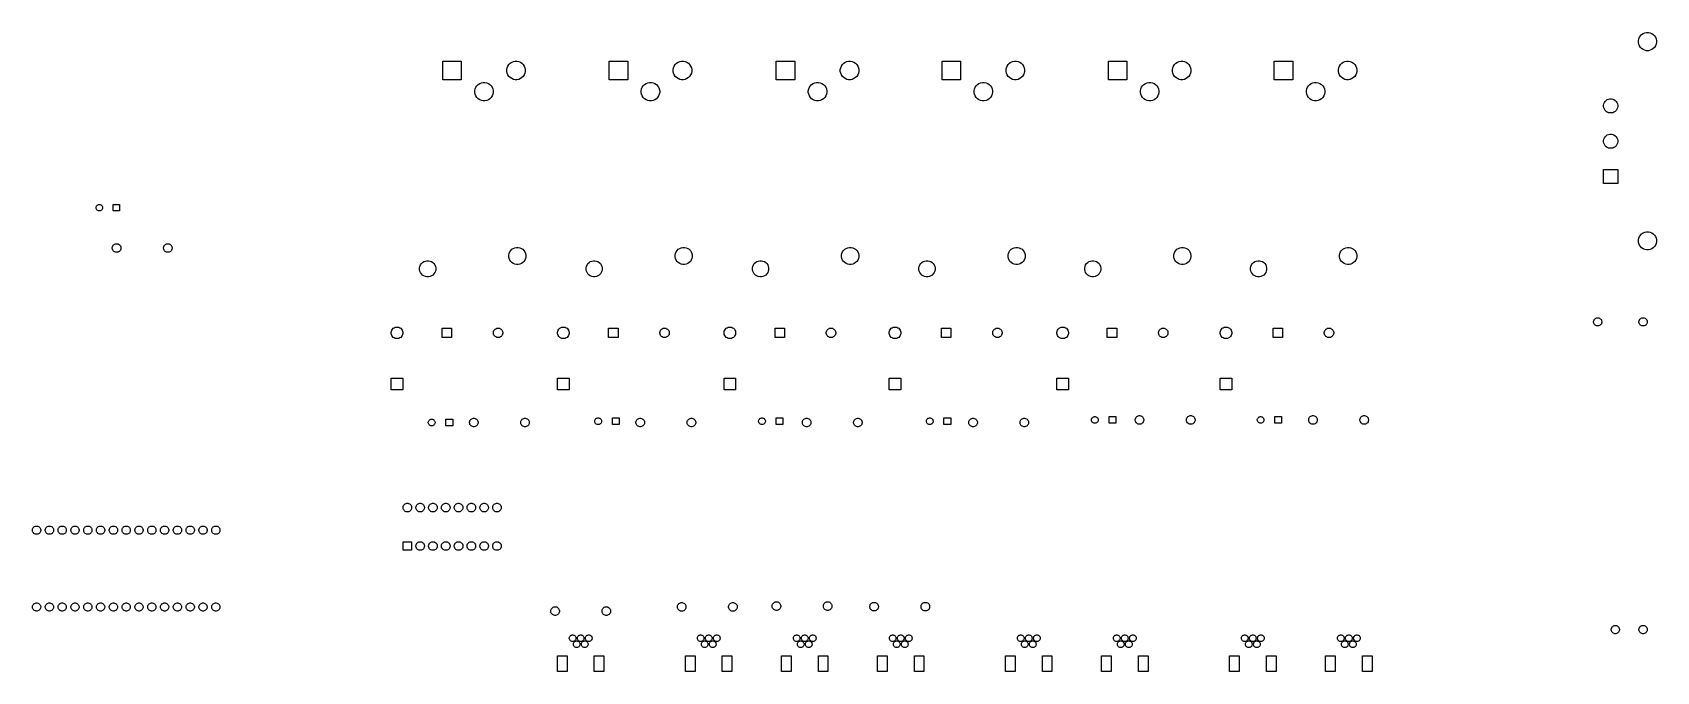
# Model space of a CAD drawing. Extents: x 2.7 to 15.4, y -7 to -2.
import ezdxf

# ---------------------------------------------------------------- set-up
doc = ezdxf.new("R2010")
doc.units = 0
doc.header["$MEASUREMENT"] = 0
doc.layers.add('BLACK', color=7, linetype='CONTINUOUS')

msp = doc.modelspace()

# ---------------------------------------------------------------- linework, layer by layer
at = {"layer": 'BLACK', "linetype": 'CONTINUOUS'}
for p, q in [((15.2696, -2.03327), (15.2773, -2.02166)), ((15.2773, -2.02166), (15.2872, -2.01178)), ((15.2872, -2.01178), (15.2988, -2.00402)), ((15.2988, -2.00402), (15.3117, -1.99868)), ((15.3117, -1.99868), (15.3254, -1.99595)), ((15.3254, -1.99595), (15.3394, -1.99595)), ((15.3394, -1.99595), (15.3531, -1.99868)), ((15.3531, -1.99868), (15.366, -2.00402)), ((15.366, -2.00402), (15.3776, -2.01178)), ((15.3776, -2.01178), (15.3875, -2.02166)), ((15.3875, -2.02166), (15.3952, -2.03327)), ((15.2615, -2.05987), (15.2642, -2.04617)), ((15.2615, -2.07383), (15.2615, -2.05987)), ((15.2642, -2.08753), (15.2615, -2.07383)), ((15.2642, -2.04617), (15.2696, -2.03327)), ((15.2696, -2.10043), (15.2642, -2.08753)), ((15.2773, -2.11205), (15.2696, -2.10043)), ((15.2872, -2.12192), (15.2773, -2.11205)), ((15.2988, -2.12968), (15.2872, -2.12192)), ((15.3117, -2.13502), (15.2988, -2.12968)), ((15.3254, -2.13775), (15.3117, -2.13502)), ((15.3394, -2.13775), (15.3254, -2.13775)), ((15.3531, -2.13502), (15.3394, -2.13775)), ((15.366, -2.12968), (15.3531, -2.13502)), ((15.3776, -2.12192), (15.366, -2.12968)), ((15.3875, -2.11205), (15.3776, -2.12192)), ((15.3952, -2.10043), (15.3875, -2.11205)), ((15.3952, -2.03327), (15.4006, -2.04617)), ((15.4006, -2.08753), (15.3952, -2.10043)), ((15.4006, -2.04617), (15.4033, -2.05987)), ((15.4033, -2.07383), (15.4006, -2.08753)), ((15.4033, -2.05987), (15.4033, -2.07383)), ((5.923, -2.3642), (5.923, -2.2202)), ((5.923, -2.2202), (6.067, -2.2202)), ((6.067, -2.2202), (6.067, -2.3642)), ((6.423, -2.28511), (6.42577, -2.2712)), ((6.42577, -2.2712), (6.43119, -2.2581)), ((6.43119, -2.2581), (6.43907, -2.24631)), ((6.43907, -2.24631), (6.4491, -2.23628)), ((6.4491, -2.23628), (6.4609, -2.2284)), ((6.4609, -2.2284), (6.474, -2.22297)), ((6.474, -2.22297), (6.48791, -2.2202)), ((6.48791, -2.2202), (6.50209, -2.2202)), ((6.50209, -2.2202), (6.516, -2.22297)), ((6.516, -2.22297), (6.5291, -2.2284)), ((6.5291, -2.2284), (6.5409, -2.23628)), ((6.5409, -2.23628), (6.55093, -2.24631)), ((6.55093, -2.24631), (6.55881, -2.2581)), ((6.55881, -2.2581), (6.56423, -2.2712)), ((6.56423, -2.2712), (6.567, -2.28511)), ((7.223, -2.3642), (7.223, -2.2202)), ((7.223, -2.2202), (7.367, -2.2202)), ((7.367, -2.2202), (7.367, -2.3642)), ((7.723, -2.28511), (7.72577, -2.2712)), ((7.72577, -2.2712), (7.73119, -2.2581)), ((7.73119, -2.2581), (7.73907, -2.24631)), ((7.73907, -2.24631), (7.7491, -2.23628)), ((7.7491, -2.23628), (7.7609, -2.2284)), ((7.7609, -2.2284), (7.774, -2.22297)), ((7.774, -2.22297), (7.78791, -2.2202)), ((7.78791, -2.2202), (7.80209, -2.2202)), ((7.80209, -2.2202), (7.816, -2.22297)), ((7.816, -2.22297), (7.8291, -2.2284)), ((7.8291, -2.2284), (7.8409, -2.23628)), ((7.8409, -2.23628), (7.85093, -2.24631)), ((7.85093, -2.24631), (7.85881, -2.2581)), ((7.85881, -2.2581), (7.86423, -2.2712)), ((7.86423, -2.2712), (7.867, -2.28511)), ((8.528, -2.3642), (8.528, -2.2202)), ((8.528, -2.2202), (8.672, -2.2202)), ((8.672, -2.2202), (8.672, -2.3642)), ((9.028, -2.28511), (9.03077, -2.2712)), ((9.03077, -2.2712), (9.03619, -2.2581)), ((9.03619, -2.2581), (9.04407, -2.24631)), ((9.04407, -2.24631), (9.0541, -2.23628)), ((9.0541, -2.23628), (9.0659, -2.2284)), ((9.0659, -2.2284), (9.079, -2.22297)), ((9.079, -2.22297), (9.09291, -2.2202)), ((9.09291, -2.2202), (9.10709, -2.2202)), ((9.10709, -2.2202), (9.121, -2.22297)), ((9.121, -2.22297), (9.1341, -2.2284)), ((9.1341, -2.2284), (9.1459, -2.23628)), ((9.1459, -2.23628), (9.15593, -2.24631)), ((9.15593, -2.24631), (9.16381, -2.2581)), ((9.16381, -2.2581), (9.16923, -2.2712)), ((9.16923, -2.2712), (9.172, -2.28511)), ((9.823, -2.3642), (9.823, -2.2202)), ((9.823, -2.2202), (9.967, -2.2202)), ((9.967, -2.2202), (9.967, -2.3642)), ((10.323, -2.28511), (10.3258, -2.2712)), ((10.3258, -2.2712), (10.3312, -2.2581)), ((10.3312, -2.2581), (10.3391, -2.24631)), ((10.3391, -2.24631), (10.3491, -2.23628)), ((10.3491, -2.23628), (10.3609, -2.2284)), ((10.3609, -2.2284), (10.374, -2.22297)), ((10.374, -2.22297), (10.3879, -2.2202)), ((10.3879, -2.2202), (10.4021, -2.2202)), ((10.4021, -2.2202), (10.416, -2.22297)), ((10.416, -2.22297), (10.4291, -2.2284)), ((10.4291, -2.2284), (10.4409, -2.23628)), ((10.4409, -2.23628), (10.4509, -2.24631)), ((10.4509, -2.24631), (10.4588, -2.2581)), ((10.4588, -2.2581), (10.4642, -2.2712)), ((10.4642, -2.2712), (10.467, -2.28511)), ((11.123, -2.3642), (11.123, -2.2202)), ((11.123, -2.2202), (11.267, -2.2202)), ((11.267, -2.2202), (11.267, -2.3642)), ((11.623, -2.28511), (11.6258, -2.2712)), ((11.6258, -2.2712), (11.6312, -2.2581)), ((11.6312, -2.2581), (11.6391, -2.24631)), ((11.6391, -2.24631), (11.6491, -2.23628)), ((11.6491, -2.23628), (11.6609, -2.2284)), ((11.6609, -2.2284), (11.674, -2.22297)), ((11.674, -2.22297), (11.6879, -2.2202)), ((11.6879, -2.2202), (11.7021, -2.2202)), ((11.7021, -2.2202), (11.716, -2.22297)), ((11.716, -2.22297), (11.7291, -2.2284)), ((11.7291, -2.2284), (11.7409, -2.23628)), ((11.7409, -2.23628), (11.7509, -2.24631)), ((11.7509, -2.24631), (11.7588, -2.2581)), ((11.7588, -2.2581), (11.7642, -2.2712)), ((11.7642, -2.2712), (11.767, -2.28511)), ((12.418, -2.3642), (12.418, -2.2202)), ((12.418, -2.2202), (12.562, -2.2202)), ((12.562, -2.2202), (12.562, -2.3642)), ((12.918, -2.28511), (12.9208, -2.2712)), ((12.9208, -2.2712), (12.9262, -2.2581)), ((12.9262, -2.2581), (12.9341, -2.24631)), ((12.9341, -2.24631), (12.9441, -2.23628)), ((12.9441, -2.23628), (12.9559, -2.2284)), ((12.9559, -2.2284), (12.969, -2.22297)), ((12.969, -2.22297), (12.9829, -2.2202)), ((12.9829, -2.2202), (12.9971, -2.2202)), ((12.9971, -2.2202), (13.011, -2.22297)), ((13.011, -2.22297), (13.0241, -2.2284)), ((13.0241, -2.2284), (13.0359, -2.23628)), ((13.0359, -2.23628), (13.0459, -2.24631)), ((13.0459, -2.24631), (13.0538, -2.2581)), ((13.0538, -2.2581), (13.0592, -2.2712)), ((13.0592, -2.2712), (13.062, -2.28511)), ((6.067, -2.3642), (5.923, -2.3642)), ((6.18907, -2.41127), (6.1991, -2.40124)), ((6.1991, -2.40124), (6.2109, -2.39336)), ((6.2109, -2.39336), (6.224, -2.38793)), ((6.224, -2.38793), (6.23791, -2.38517)), ((6.23791, -2.38517), (6.25209, -2.38517)), ((6.25209, -2.38517), (6.266, -2.38793)), ((6.266, -2.38793), (6.2791, -2.39336)), ((6.2791, -2.39336), (6.2909, -2.40124)), ((6.2909, -2.40124), (6.30093, -2.41127)), ((6.423, -2.2993), (6.423, -2.28511)), ((6.42577, -2.31321), (6.423, -2.2993)), ((6.43119, -2.32631), (6.42577, -2.31321)), ((6.43907, -2.3381), (6.43119, -2.32631)), ((6.4491, -2.34813), (6.43907, -2.3381)), ((6.4609, -2.35601), (6.4491, -2.34813)), ((6.474, -2.36144), (6.4609, -2.35601)), ((6.48791, -2.3642), (6.474, -2.36144)), ((6.50209, -2.3642), (6.48791, -2.3642)), ((6.516, -2.36144), (6.50209, -2.3642)), ((6.5291, -2.35601), (6.516, -2.36144)), ((6.5409, -2.34813), (6.5291, -2.35601)), ((6.55093, -2.3381), (6.5409, -2.34813)), ((6.55881, -2.32631), (6.55093, -2.3381)), ((6.56423, -2.31321), (6.55881, -2.32631)), ((6.567, -2.2993), (6.56423, -2.31321)), ((6.567, -2.28511), (6.567, -2.2993)), ((7.367, -2.3642), (7.223, -2.3642)), ((7.48907, -2.41127), (7.4991, -2.40124)), ((7.4991, -2.40124), (7.5109, -2.39336)), ((7.5109, -2.39336), (7.524, -2.38793)), ((7.524, -2.38793), (7.53791, -2.38517)), ((7.53791, -2.38517), (7.55209, -2.38517)), ((7.55209, -2.38517), (7.566, -2.38793)), ((7.566, -2.38793), (7.5791, -2.39336)), ((7.5791, -2.39336), (7.5909, -2.40124)), ((7.5909, -2.40124), (7.60093, -2.41127)), ((7.723, -2.2993), (7.723, -2.28511)), ((7.72577, -2.31321), (7.723, -2.2993)), ((7.73119, -2.32631), (7.72577, -2.31321)), ((7.73907, -2.3381), (7.73119, -2.32631)), ((7.7491, -2.34813), (7.73907, -2.3381)), ((7.7609, -2.35601), (7.7491, -2.34813)), ((7.774, -2.36144), (7.7609, -2.35601)), ((7.78791, -2.3642), (7.774, -2.36144)), ((7.80209, -2.3642), (7.78791, -2.3642)), ((7.816, -2.36144), (7.80209, -2.3642)), ((7.8291, -2.35601), (7.816, -2.36144)), ((7.8409, -2.34813), (7.8291, -2.35601)), ((7.85093, -2.3381), (7.8409, -2.34813)), ((7.85881, -2.32631), (7.85093, -2.3381)), ((7.86423, -2.31321), (7.85881, -2.32631)), ((7.867, -2.2993), (7.86423, -2.31321)), ((7.867, -2.28511), (7.867, -2.2993)), ((8.672, -2.3642), (8.528, -2.3642)), ((8.79407, -2.41127), (8.8041, -2.40124)), ((8.8041, -2.40124), (8.8159, -2.39336)), ((8.8159, -2.39336), (8.829, -2.38793)), ((8.829, -2.38793), (8.84291, -2.38517)), ((8.84291, -2.38517), (8.85709, -2.38517)), ((8.85709, -2.38517), (8.871, -2.38793)), ((8.871, -2.38793), (8.8841, -2.39336)), ((8.8841, -2.39336), (8.8959, -2.40124)), ((8.8959, -2.40124), (8.90593, -2.41127)), ((9.028, -2.2993), (9.028, -2.28511)), ((9.03077, -2.31321), (9.028, -2.2993)), ((9.03619, -2.32631), (9.03077, -2.31321)), ((9.04407, -2.3381), (9.03619, -2.32631)), ((9.0541, -2.34813), (9.04407, -2.3381)), ((9.0659, -2.35601), (9.0541, -2.34813)), ((9.079, -2.36144), (9.0659, -2.35601)), ((9.09291, -2.3642), (9.079, -2.36144)), ((9.10709, -2.3642), (9.09291, -2.3642)), ((9.121, -2.36144), (9.10709, -2.3642)), ((9.1341, -2.35601), (9.121, -2.36144)), ((9.1459, -2.34813), (9.1341, -2.35601)), ((9.15593, -2.3381), (9.1459, -2.34813)), ((9.16381, -2.32631), (9.15593, -2.3381)), ((9.16923, -2.31321), (9.16381, -2.32631)), ((9.172, -2.2993), (9.16923, -2.31321)), ((9.172, -2.28511), (9.172, -2.2993)), ((9.967, -2.3642), (9.823, -2.3642)), ((10.0891, -2.41127), (10.0991, -2.40124)), ((10.0991, -2.40124), (10.1109, -2.39336)), ((10.1109, -2.39336), (10.124, -2.38793)), ((10.124, -2.38793), (10.1379, -2.38517)), ((10.1379, -2.38517), (10.1521, -2.38517)), ((10.1521, -2.38517), (10.166, -2.38793)), ((10.166, -2.38793), (10.1791, -2.39336)), ((10.1791, -2.39336), (10.1909, -2.40124)), ((10.1909, -2.40124), (10.2009, -2.41127)), ((10.323, -2.2993), (10.323, -2.28511)), ((10.3258, -2.31321), (10.323, -2.2993)), ((10.3312, -2.32631), (10.3258, -2.31321)), ((10.3391, -2.3381), (10.3312, -2.32631)), ((10.3491, -2.34813), (10.3391, -2.3381)), ((10.3609, -2.35601), (10.3491, -2.34813)), ((10.374, -2.36144), (10.3609, -2.35601)), ((10.3879, -2.3642), (10.374, -2.36144)), ((10.4021, -2.3642), (10.3879, -2.3642)), ((10.416, -2.36144), (10.4021, -2.3642)), ((10.4291, -2.35601), (10.416, -2.36144)), ((10.4409, -2.34813), (10.4291, -2.35601)), ((10.4509, -2.3381), (10.4409, -2.34813)), ((10.4588, -2.32631), (10.4509, -2.3381)), ((10.4642, -2.31321), (10.4588, -2.32631)), ((10.467, -2.2993), (10.4642, -2.31321)), ((10.467, -2.28511), (10.467, -2.2993)), ((11.267, -2.3642), (11.123, -2.3642)), ((11.3891, -2.41127), (11.3991, -2.40124)), ((11.3991, -2.40124), (11.4109, -2.39336)), ((11.4109, -2.39336), (11.424, -2.38793)), ((11.424, -2.38793), (11.4379, -2.38517)), ((11.4379, -2.38517), (11.4521, -2.38517)), ((11.4521, -2.38517), (11.466, -2.38793)), ((11.466, -2.38793), (11.4791, -2.39336)), ((11.4791, -2.39336), (11.4909, -2.40124)), ((11.4909, -2.40124), (11.5009, -2.41127)), ((11.623, -2.2993), (11.623, -2.28511)), ((11.6258, -2.31321), (11.623, -2.2993)), ((11.6312, -2.32631), (11.6258, -2.31321)), ((11.6391, -2.3381), (11.6312, -2.32631)), ((11.6491, -2.34813), (11.6391, -2.3381)), ((11.6609, -2.35601), (11.6491, -2.34813)), ((11.674, -2.36144), (11.6609, -2.35601)), ((11.6879, -2.3642), (11.674, -2.36144)), ((11.7021, -2.3642), (11.6879, -2.3642)), ((11.716, -2.36144), (11.7021, -2.3642)), ((11.7291, -2.35601), (11.716, -2.36144)), ((11.7409, -2.34813), (11.7291, -2.35601)), ((11.7509, -2.3381), (11.7409, -2.34813)), ((11.7588, -2.32631), (11.7509, -2.3381)), ((11.7642, -2.31321), (11.7588, -2.32631)), ((11.767, -2.2993), (11.7642, -2.31321)), ((11.767, -2.28511), (11.767, -2.2993)), ((12.562, -2.3642), (12.418, -2.3642)), ((12.6841, -2.41127), (12.6941, -2.40124)), ((12.6941, -2.40124), (12.7059, -2.39336)), ((12.7059, -2.39336), (12.719, -2.38793)), ((12.719, -2.38793), (12.7329, -2.38517)), ((12.7329, -2.38517), (12.7471, -2.38517)), ((12.7471, -2.38517), (12.761, -2.38793)), ((12.761, -2.38793), (12.7741, -2.39336)), ((12.7741, -2.39336), (12.7859, -2.40124)), ((12.7859, -2.40124), (12.7959, -2.41127)), ((12.918, -2.2993), (12.918, -2.28511)), ((12.9208, -2.31321), (12.918, -2.2993)), ((12.9262, -2.32631), (12.9208, -2.31321)), ((12.9341, -2.3381), (12.9262, -2.32631)), ((12.9441, -2.34813), (12.9341, -2.3381)), ((12.9559, -2.35601), (12.9441, -2.34813)), ((12.969, -2.36144), (12.9559, -2.35601)), ((12.9829, -2.3642), (12.969, -2.36144)), ((12.9971, -2.3642), (12.9829, -2.3642)), ((13.011, -2.36144), (12.9971, -2.3642)), ((13.0241, -2.35601), (13.011, -2.36144)), ((13.0359, -2.34813), (13.0241, -2.35601)), ((13.0459, -2.3381), (13.0359, -2.34813)), ((13.0538, -2.32631), (13.0459, -2.3381)), ((13.0592, -2.31321), (13.0538, -2.32631)), ((13.062, -2.2993), (13.0592, -2.31321)), ((13.062, -2.28511), (13.062, -2.2993)), ((6.173, -2.45007), (6.17577, -2.43616)), ((6.173, -2.46426), (6.173, -2.45007)), ((6.17577, -2.47817), (6.173, -2.46426)), ((6.17577, -2.43616), (6.18119, -2.42306)), ((6.18119, -2.49127), (6.17577, -2.47817)), ((6.18119, -2.42306), (6.18907, -2.41127)), ((6.18907, -2.50306), (6.18119, -2.49127)), ((6.1991, -2.51309), (6.18907, -2.50306)), ((6.2109, -2.52097), (6.1991, -2.51309)), ((6.224, -2.5264), (6.2109, -2.52097)), ((6.23791, -2.52917), (6.224, -2.5264)), ((6.25209, -2.52917), (6.23791, -2.52917)), ((6.266, -2.5264), (6.25209, -2.52917)), ((6.2791, -2.52097), (6.266, -2.5264)), ((6.2909, -2.51309), (6.2791, -2.52097)), ((6.30093, -2.50306), (6.2909, -2.51309)), ((6.30093, -2.41127), (6.30881, -2.42306)), ((6.30881, -2.49127), (6.30093, -2.50306)), ((6.30881, -2.42306), (6.31423, -2.43616)), ((6.31423, -2.47817), (6.30881, -2.49127)), ((6.31423, -2.43616), (6.317, -2.45007)), ((6.317, -2.46426), (6.31423, -2.47817)), ((6.317, -2.45007), (6.317, -2.46426)), ((7.473, -2.45007), (7.47577, -2.43616)), ((7.473, -2.46426), (7.473, -2.45007)), ((7.47577, -2.47817), (7.473, -2.46426)), ((7.47577, -2.43616), (7.48119, -2.42306)), ((7.48119, -2.49127), (7.47577, -2.47817)), ((7.48119, -2.42306), (7.48907, -2.41127)), ((7.48907, -2.50306), (7.48119, -2.49127)), ((7.4991, -2.51309), (7.48907, -2.50306)), ((7.5109, -2.52097), (7.4991, -2.51309)), ((7.524, -2.5264), (7.5109, -2.52097)), ((7.53791, -2.52917), (7.524, -2.5264)), ((7.55209, -2.52917), (7.53791, -2.52917)), ((7.566, -2.5264), (7.55209, -2.52917)), ((7.5791, -2.52097), (7.566, -2.5264)), ((7.5909, -2.51309), (7.5791, -2.52097)), ((7.60093, -2.50306), (7.5909, -2.51309)), ((7.60093, -2.41127), (7.60881, -2.42306)), ((7.60881, -2.49127), (7.60093, -2.50306)), ((7.60881, -2.42306), (7.61423, -2.43616)), ((7.61423, -2.47817), (7.60881, -2.49127)), ((7.61423, -2.43616), (7.617, -2.45007)), ((7.617, -2.46426), (7.61423, -2.47817)), ((7.617, -2.45007), (7.617, -2.46426)), ((8.778, -2.45007), (8.78077, -2.43616)), ((8.778, -2.46426), (8.778, -2.45007)), ((8.78077, -2.47817), (8.778, -2.46426)), ((8.78077, -2.43616), (8.78619, -2.42306)), ((8.78619, -2.49127), (8.78077, -2.47817)), ((8.78619, -2.42306), (8.79407, -2.41127)), ((8.79407, -2.50306), (8.78619, -2.49127)), ((8.8041, -2.51309), (8.79407, -2.50306)), ((8.8159, -2.52097), (8.8041, -2.51309)), ((8.829, -2.5264), (8.8159, -2.52097)), ((8.84291, -2.52917), (8.829, -2.5264)), ((8.85709, -2.52917), (8.84291, -2.52917)), ((8.871, -2.5264), (8.85709, -2.52917)), ((8.8841, -2.52097), (8.871, -2.5264)), ((8.8959, -2.51309), (8.8841, -2.52097)), ((8.90593, -2.50306), (8.8959, -2.51309)), ((8.90593, -2.41127), (8.91381, -2.42306)), ((8.91381, -2.49127), (8.90593, -2.50306)), ((8.91381, -2.42306), (8.91923, -2.43616)), ((8.91923, -2.47817), (8.91381, -2.49127)), ((8.91923, -2.43616), (8.922, -2.45007)), ((8.922, -2.46426), (8.91923, -2.47817)), ((8.922, -2.45007), (8.922, -2.46426)), ((10.073, -2.45007), (10.0758, -2.43616)), ((10.073, -2.46426), (10.073, -2.45007)), ((10.0758, -2.47817), (10.073, -2.46426)), ((10.0758, -2.43616), (10.0812, -2.42306)), ((10.0812, -2.49127), (10.0758, -2.47817)), ((10.0812, -2.42306), (10.0891, -2.41127)), ((10.0891, -2.50306), (10.0812, -2.49127)), ((10.0991, -2.51309), (10.0891, -2.50306)), ((10.1109, -2.52097), (10.0991, -2.51309)), ((10.124, -2.5264), (10.1109, -2.52097)), ((10.1379, -2.52917), (10.124, -2.5264)), ((10.1521, -2.52917), (10.1379, -2.52917)), ((10.166, -2.5264), (10.1521, -2.52917)), ((10.1791, -2.52097), (10.166, -2.5264)), ((10.1909, -2.51309), (10.1791, -2.52097)), ((10.2009, -2.50306), (10.1909, -2.51309)), ((10.2009, -2.41127), (10.2088, -2.42306)), ((10.2088, -2.49127), (10.2009, -2.50306)), ((10.2088, -2.42306), (10.2142, -2.43616)), ((10.2142, -2.47817), (10.2088, -2.49127)), ((10.2142, -2.43616), (10.217, -2.45007)), ((10.217, -2.46426), (10.2142, -2.47817)), ((10.217, -2.45007), (10.217, -2.46426)), ((11.373, -2.45007), (11.3758, -2.43616)), ((11.373, -2.46426), (11.373, -2.45007)), ((11.3758, -2.47817), (11.373, -2.46426)), ((11.3758, -2.43616), (11.3812, -2.42306)), ((11.3812, -2.49127), (11.3758, -2.47817)), ((11.3812, -2.42306), (11.3891, -2.41127)), ((11.3891, -2.50306), (11.3812, -2.49127)), ((11.3991, -2.51309), (11.3891, -2.50306)), ((11.4109, -2.52097), (11.3991, -2.51309)), ((11.424, -2.5264), (11.4109, -2.52097)), ((11.4379, -2.52917), (11.424, -2.5264)), ((11.4521, -2.52917), (11.4379, -2.52917)), ((11.466, -2.5264), (11.4521, -2.52917)), ((11.4791, -2.52097), (11.466, -2.5264)), ((11.4909, -2.51309), (11.4791, -2.52097)), ((11.5009, -2.50306), (11.4909, -2.51309)), ((11.5009, -2.41127), (11.5088, -2.42306)), ((11.5088, -2.49127), (11.5009, -2.50306)), ((11.5088, -2.42306), (11.5142, -2.43616)), ((11.5142, -2.47817), (11.5088, -2.49127)), ((11.5142, -2.43616), (11.517, -2.45007)), ((11.517, -2.46426), (11.5142, -2.47817)), ((11.517, -2.45007), (11.517, -2.46426)), ((12.668, -2.45007), (12.6708, -2.43616)), ((12.668, -2.46426), (12.668, -2.45007)), ((12.6708, -2.47817), (12.668, -2.46426)), ((12.6708, -2.43616), (12.6762, -2.42306)), ((12.6762, -2.49127), (12.6708, -2.47817)), ((12.6762, -2.42306), (12.6841, -2.41127)), ((12.6841, -2.50306), (12.6762, -2.49127)), ((12.6941, -2.51309), (12.6841, -2.50306)), ((12.7059, -2.52097), (12.6941, -2.51309)), ((12.719, -2.5264), (12.7059, -2.52097)), ((12.7329, -2.52917), (12.719, -2.5264)), ((12.7471, -2.52917), (12.7329, -2.52917)), ((12.761, -2.5264), (12.7471, -2.52917)), ((12.7741, -2.52097), (12.761, -2.5264)), ((12.7859, -2.51309), (12.7741, -2.52097)), ((12.7959, -2.50306), (12.7859, -2.51309)), ((12.7959, -2.41127), (12.8038, -2.42306)), ((12.8038, -2.49127), (12.7959, -2.50306)), ((12.8038, -2.42306), (12.8092, -2.43616)), ((12.8092, -2.47817), (12.8038, -2.49127)), ((12.8092, -2.43616), (12.812, -2.45007)), ((12.812, -2.46426), (12.8092, -2.47817)), ((12.812, -2.45007), (12.812, -2.46426)), ((14.9961, -2.5427), (15.0022, -2.53366)), ((15.0022, -2.53366), (15.0098, -2.52598)), ((15.0098, -2.52598), (15.0189, -2.51995)), ((15.0189, -2.51995), (15.0289, -2.51579)), ((15.0289, -2.51579), (15.0396, -2.51367)), ((15.0396, -2.51367), (15.0504, -2.51367)), ((15.0504, -2.51367), (15.0611, -2.51579)), ((15.0611, -2.51579), (15.0711, -2.51995)), ((15.0711, -2.51995), (15.0802, -2.52598)), ((15.0802, -2.52598), (15.0878, -2.53366)), ((15.0878, -2.53366), (15.0939, -2.5427)), ((14.9899, -2.56339), (14.992, -2.55273)), ((14.9899, -2.57425), (14.9899, -2.56339)), ((14.992, -2.58491), (14.9899, -2.57425)), ((14.992, -2.55273), (14.9961, -2.5427)), ((14.9961, -2.59494), (14.992, -2.58491)), ((15.0022, -2.60397), (14.9961, -2.59494)), ((15.0098, -2.61166), (15.0022, -2.60397)), ((15.0189, -2.61769), (15.0098, -2.61166)), ((15.0289, -2.62185), (15.0189, -2.61769)), ((15.0396, -2.62397), (15.0289, -2.62185)), ((15.0504, -2.62397), (15.0396, -2.62397)), ((15.0611, -2.62185), (15.0504, -2.62397)), ((15.0711, -2.61769), (15.0611, -2.62185)), ((15.0802, -2.61166), (15.0711, -2.61769)), ((15.0878, -2.60397), (15.0802, -2.61166)), ((15.0939, -2.59494), (15.0878, -2.60397)), ((15.0939, -2.5427), (15.098, -2.55273)), ((15.098, -2.58491), (15.0939, -2.59494)), ((15.098, -2.55273), (15.1001, -2.56339)), ((15.1001, -2.57425), (15.098, -2.58491)), ((15.1001, -2.56339), (15.1001, -2.57425)), ((15.0289, -2.79138), (15.0396, -2.78926)), ((15.0396, -2.78926), (15.0504, -2.78926)), ((15.0504, -2.78926), (15.0611, -2.79138)), ((14.9899, -2.83898), (14.992, -2.82832)), ((14.9899, -2.84984), (14.9899, -2.83898)), ((14.992, -2.8605), (14.9899, -2.84984)), ((14.992, -2.82832), (14.9961, -2.81829)), ((14.9961, -2.87053), (14.992, -2.8605)), ((14.9961, -2.81829), (15.0022, -2.80925)), ((15.0022, -2.87957), (14.9961, -2.87053)), ((15.0022, -2.80925), (15.0098, -2.80157)), ((15.0098, -2.88725), (15.0022, -2.87957)), ((15.0098, -2.80157), (15.0189, -2.79554)), ((15.0189, -2.89328), (15.0098, -2.88725)), ((15.0189, -2.79554), (15.0289, -2.79138)), ((15.0289, -2.89744), (15.0189, -2.89328)), ((15.0396, -2.89956), (15.0289, -2.89744)), ((15.0504, -2.89956), (15.0396, -2.89956)), ((15.0611, -2.89744), (15.0504, -2.89956)), ((15.0611, -2.79138), (15.0711, -2.79554)), ((15.0711, -2.89328), (15.0611, -2.89744)), ((15.0711, -2.79554), (15.0802, -2.80157)), ((15.0802, -2.88725), (15.0711, -2.89328)), ((15.0802, -2.80157), (15.0878, -2.80925)), ((15.0878, -2.87957), (15.0802, -2.88725)), ((15.0878, -2.80925), (15.0939, -2.81829)), ((15.0939, -2.87053), (15.0878, -2.87957)), ((15.0939, -2.81829), (15.098, -2.82832)), ((15.098, -2.8605), (15.0939, -2.87053)), ((15.098, -2.82832), (15.1001, -2.83898)), ((15.1001, -2.84984), (15.098, -2.8605)), ((15.1001, -2.83898), (15.1001, -2.84984)), ((14.9899, -3.17515), (14.9899, -3.06485)), ((14.9899, -3.06485), (15.1001, -3.06485)), ((15.1001, -3.06485), (15.1001, -3.17515)), ((15.1001, -3.17515), (14.9899, -3.17515)), ((3.21528, -3.36056), (3.21623, -3.35577)), ((3.21528, -3.36544), (3.21528, -3.36056)), ((3.21623, -3.37023), (3.21528, -3.36544)), ((3.21623, -3.35577), (3.2181, -3.35126)), ((3.2181, -3.37474), (3.21623, -3.37023)), ((3.2181, -3.35126), (3.22081, -3.34719)), ((3.22081, -3.37881), (3.2181, -3.37474)), ((3.22081, -3.34719), (3.22426, -3.34374)), ((3.22426, -3.38226), (3.22081, -3.37881)), ((3.22426, -3.34374), (3.22833, -3.34103)), ((3.22833, -3.38497), (3.22426, -3.38226)), ((3.22833, -3.34103), (3.23284, -3.33916)), ((3.23284, -3.38684), (3.22833, -3.38497)), ((3.23284, -3.33916), (3.23763, -3.3382)), ((3.23763, -3.3878), (3.23284, -3.38684)), ((3.23763, -3.3382), (3.24251, -3.3382)), ((3.24251, -3.3878), (3.23763, -3.3878)), ((3.24251, -3.3382), (3.2473, -3.33916)), ((3.2473, -3.38684), (3.24251, -3.3878)), ((3.2473, -3.33916), (3.25182, -3.34103)), ((3.25182, -3.38497), (3.2473, -3.38684)), ((3.25182, -3.34103), (3.25588, -3.34374)), ((3.25588, -3.38226), (3.25182, -3.38497)), ((3.25588, -3.34374), (3.25933, -3.34719)), ((3.25933, -3.37881), (3.25588, -3.38226)), ((3.25933, -3.34719), (3.26204, -3.35126)), ((3.26204, -3.37474), (3.25933, -3.37881)), ((3.26204, -3.35126), (3.26391, -3.35577)), ((3.26391, -3.37023), (3.26204, -3.37474)), ((3.26391, -3.35577), (3.26487, -3.36056)), ((3.26487, -3.36544), (3.26391, -3.37023)), ((3.26487, -3.36056), (3.26487, -3.36544)), ((3.34913, -3.3878), (3.34913, -3.3382)), ((3.34913, -3.3382), (3.39872, -3.3382)), ((3.39872, -3.3878), (3.34913, -3.3878)), ((3.39872, -3.3382), (3.39872, -3.3878)), ((15.3117, -3.5538), (15.3254, -3.55107)), ((15.3254, -3.55107), (15.3394, -3.55107)), ((15.3394, -3.55107), (15.3531, -3.5538)), ((3.3415, -3.6747), (3.34279, -3.66823)), ((3.3415, -3.6813), (3.3415, -3.6747)), ((3.34279, -3.66823), (3.34532, -3.66213)), ((3.34532, -3.66213), (3.34898, -3.65665)), ((3.34898, -3.65665), (3.35365, -3.65198)), ((3.35365, -3.65198), (3.35913, -3.64832)), ((3.35913, -3.64832), (3.36523, -3.64579)), ((3.36523, -3.64579), (3.3717, -3.6445)), ((3.3717, -3.6445), (3.3783, -3.6445)), ((3.3783, -3.6445), (3.38477, -3.64579)), ((3.38477, -3.64579), (3.39087, -3.64832)), ((3.39087, -3.64832), (3.39635, -3.65198)), ((3.39635, -3.65198), (3.40102, -3.65665)), ((3.40102, -3.65665), (3.40468, -3.66213)), ((3.40468, -3.66213), (3.40721, -3.66823)), ((3.40721, -3.66823), (3.4085, -3.6747)), ((3.4085, -3.6747), (3.4085, -3.6813)), ((3.7415, -3.6747), (3.74279, -3.66823)), ((3.7415, -3.6813), (3.7415, -3.6747)), ((3.74279, -3.66823), (3.74532, -3.66213)), ((3.74532, -3.66213), (3.74898, -3.65665)), ((3.74898, -3.65665), (3.75365, -3.65198)), ((3.75365, -3.65198), (3.75913, -3.64832)), ((3.75913, -3.64832), (3.76523, -3.64579)), ((3.76523, -3.64579), (3.7717, -3.6445)), ((3.7717, -3.6445), (3.7783, -3.6445)), ((3.7783, -3.6445), (3.78477, -3.64579)), ((3.78477, -3.64579), (3.79087, -3.64832)), ((3.79087, -3.64832), (3.79635, -3.65198)), ((3.79635, -3.65198), (3.80102, -3.65665)), ((3.80102, -3.65665), (3.80468, -3.66213)), ((3.80468, -3.66213), (3.80721, -3.66823)), ((3.80721, -3.66823), (3.8085, -3.6747)), ((3.8085, -3.6747), (3.8085, -3.6813)), ((6.47338, -3.68083), (6.48553, -3.6758)), ((6.48553, -3.6758), (6.49842, -3.67324)), ((6.49842, -3.67324), (6.51158, -3.67324)), ((6.51158, -3.67324), (6.52447, -3.6758)), ((6.52447, -3.6758), (6.53662, -3.68083)), ((7.77338, -3.68083), (7.78553, -3.6758)), ((7.78553, -3.6758), (7.79842, -3.67324)), ((7.79842, -3.67324), (7.81158, -3.67324)), ((7.81158, -3.67324), (7.82447, -3.6758)), ((7.82447, -3.6758), (7.83662, -3.68083)), ((9.07338, -3.68083), (9.08553, -3.6758)), ((9.08553, -3.6758), (9.09842, -3.67324)), ((9.09842, -3.67324), (9.11158, -3.67324)), ((9.11158, -3.67324), (9.12447, -3.6758)), ((9.12447, -3.6758), (9.13662, -3.68083)), ((10.3734, -3.68083), (10.3855, -3.6758)), ((10.3855, -3.6758), (10.3984, -3.67324)), ((10.3984, -3.67324), (10.4116, -3.67324)), ((10.4116, -3.67324), (10.4245, -3.6758)), ((10.4245, -3.6758), (10.4366, -3.68083)), ((11.6684, -3.68083), (11.6805, -3.6758)), ((11.6805, -3.6758), (11.6934, -3.67324)), ((11.6934, -3.67324), (11.7066, -3.67324)), ((11.7066, -3.67324), (11.7195, -3.6758)), ((11.7195, -3.6758), (11.7316, -3.68083)), ((12.9634, -3.68083), (12.9755, -3.6758)), ((12.9755, -3.6758), (12.9884, -3.67324)), ((12.9884, -3.67324), (13.0016, -3.67324)), ((13.0016, -3.67324), (13.0145, -3.6758)), ((13.0145, -3.6758), (13.0266, -3.68083)), ((15.2615, -3.61499), (15.2642, -3.60129)), ((15.2615, -3.62895), (15.2615, -3.61499)), ((15.2642, -3.64265), (15.2615, -3.62895)), ((15.2642, -3.60129), (15.2696, -3.58839)), ((15.2696, -3.65555), (15.2642, -3.64265)), ((15.2696, -3.58839), (15.2773, -3.57677)), ((15.2773, -3.66716), (15.2696, -3.65555)), ((15.2773, -3.57677), (15.2872, -3.5669)), ((15.2872, -3.67704), (15.2773, -3.66716)), ((15.2872, -3.5669), (15.2988, -3.55914)), ((15.2988, -3.6848), (15.2872, -3.67704)), ((15.2988, -3.55914), (15.3117, -3.5538)), ((15.3531, -3.5538), (15.366, -3.55914)), ((15.366, -3.55914), (15.3776, -3.5669)), ((15.3776, -3.67704), (15.366, -3.6848)), ((15.3776, -3.5669), (15.3875, -3.57677)), ((15.3875, -3.66716), (15.3776, -3.67704)), ((15.3875, -3.57677), (15.3952, -3.58839)), ((15.3952, -3.65555), (15.3875, -3.66716)), ((15.3952, -3.58839), (15.4006, -3.60129)), ((15.4006, -3.64265), (15.3952, -3.65555)), ((15.4006, -3.60129), (15.4033, -3.61499)), ((15.4033, -3.62895), (15.4006, -3.64265)), ((15.4033, -3.61499), (15.4033, -3.62895)), ((3.34279, -3.68777), (3.3415, -3.6813)), ((3.34532, -3.69387), (3.34279, -3.68777)), ((3.34898, -3.69935), (3.34532, -3.69387)), ((3.35365, -3.70402), (3.34898, -3.69935)), ((3.35913, -3.70768), (3.35365, -3.70402)), ((3.36523, -3.71021), (3.35913, -3.70768)), ((3.3717, -3.7115), (3.36523, -3.71021)), ((3.3783, -3.7115), (3.3717, -3.7115)), ((3.38477, -3.71021), (3.3783, -3.7115)), ((3.39087, -3.70768), (3.38477, -3.71021)), ((3.39635, -3.70402), (3.39087, -3.70768)), ((3.40102, -3.69935), (3.39635, -3.70402)), ((3.40468, -3.69387), (3.40102, -3.69935)), ((3.40721, -3.68777), (3.40468, -3.69387)), ((3.4085, -3.6813), (3.40721, -3.68777)), ((3.74279, -3.68777), (3.7415, -3.6813)), ((3.74532, -3.69387), (3.74279, -3.68777)), ((3.74898, -3.69935), (3.74532, -3.69387)), ((3.75365, -3.70402), (3.74898, -3.69935)), ((3.75913, -3.70768), (3.75365, -3.70402)), ((3.76523, -3.71021), (3.75913, -3.70768)), ((3.7717, -3.7115), (3.76523, -3.71021)), ((3.7783, -3.7115), (3.7717, -3.7115)), ((3.78477, -3.71021), (3.7783, -3.7115)), ((3.79087, -3.70768), (3.78477, -3.71021)), ((3.79635, -3.70402), (3.79087, -3.70768)), ((3.80102, -3.69935), (3.79635, -3.70402)), ((3.80468, -3.69387), (3.80102, -3.69935)), ((3.80721, -3.68777), (3.80468, -3.69387)), ((3.8085, -3.6813), (3.80721, -3.68777)), ((5.74932, -3.81024), (5.7562, -3.79995)), ((5.7562, -3.79995), (5.76495, -3.7912)), ((5.76495, -3.7912), (5.77524, -3.78432)), ((5.77524, -3.78432), (5.78667, -3.77959)), ((5.78667, -3.77959), (5.79881, -3.77717)), ((5.79881, -3.77717), (5.81119, -3.77717)), ((5.81119, -3.77717), (5.82333, -3.77959)), ((5.82333, -3.77959), (5.83476, -3.78432)), ((5.83476, -3.78432), (5.84505, -3.7912)), ((5.84505, -3.7912), (5.8538, -3.79995)), ((5.8538, -3.79995), (5.86068, -3.81024)), ((6.43824, -3.73342), (6.4408, -3.72053)), ((6.43824, -3.74658), (6.43824, -3.73342)), ((6.4408, -3.75947), (6.43824, -3.74658)), ((6.4408, -3.72053), (6.44583, -3.70838)), ((6.44583, -3.77162), (6.4408, -3.75947)), ((6.44583, -3.70838), (6.45314, -3.69744)), ((6.45314, -3.78256), (6.44583, -3.77162)), ((6.45314, -3.69744), (6.46244, -3.68814)), ((6.46244, -3.79186), (6.45314, -3.78256)), ((6.46244, -3.68814), (6.47338, -3.68083)), ((6.47338, -3.79917), (6.46244, -3.79186)), ((6.48553, -3.8042), (6.47338, -3.79917)), ((6.49842, -3.80676), (6.48553, -3.8042)), ((6.52447, -3.8042), (6.51158, -3.80676)), ((6.53662, -3.79917), (6.52447, -3.8042)), ((6.53662, -3.68083), (6.54756, -3.68814)), ((6.54756, -3.79186), (6.53662, -3.79917)), ((6.54756, -3.68814), (6.55686, -3.69744)), ((6.55686, -3.78256), (6.54756, -3.79186)), ((6.55686, -3.69744), (6.56417, -3.70838)), ((6.56417, -3.77162), (6.55686, -3.78256)), ((6.56417, -3.70838), (6.5692, -3.72053)), ((6.5692, -3.75947), (6.56417, -3.77162)), ((6.5692, -3.72053), (6.57176, -3.73342)), ((6.57176, -3.74658), (6.5692, -3.75947)), ((6.57176, -3.73342), (6.57176, -3.74658)), ((7.04932, -3.81024), (7.0562, -3.79995)), ((7.0562, -3.79995), (7.06495, -3.7912)), ((7.06495, -3.7912), (7.07524, -3.78432)), ((7.07524, -3.78432), (7.08667, -3.77959)), ((7.08667, -3.77959), (7.09881, -3.77717)), ((7.09881, -3.77717), (7.11119, -3.77717)), ((7.11119, -3.77717), (7.12333, -3.77959)), ((7.12333, -3.77959), (7.13476, -3.78432)), ((7.13476, -3.78432), (7.14505, -3.7912)), ((7.14505, -3.7912), (7.1538, -3.79995)), ((7.1538, -3.79995), (7.16068, -3.81024)), ((7.73824, -3.73342), (7.7408, -3.72053)), ((7.73824, -3.74658), (7.73824, -3.73342)), ((7.7408, -3.75947), (7.73824, -3.74658)), ((7.7408, -3.72053), (7.74583, -3.70838)), ((7.74583, -3.77162), (7.7408, -3.75947)), ((7.74583, -3.70838), (7.75314, -3.69744)), ((7.75314, -3.78256), (7.74583, -3.77162)), ((7.75314, -3.69744), (7.76244, -3.68814)), ((7.76244, -3.79186), (7.75314, -3.78256)), ((7.76244, -3.68814), (7.77338, -3.68083)), ((7.77338, -3.79917), (7.76244, -3.79186)), ((7.78553, -3.8042), (7.77338, -3.79917)), ((7.79842, -3.80676), (7.78553, -3.8042)), ((7.82447, -3.8042), (7.81158, -3.80676)), ((7.83662, -3.79917), (7.82447, -3.8042)), ((7.83662, -3.68083), (7.84756, -3.68814)), ((7.84756, -3.79186), (7.83662, -3.79917)), ((7.84756, -3.68814), (7.85686, -3.69744)), ((7.85686, -3.78256), (7.84756, -3.79186)), ((7.85686, -3.69744), (7.86417, -3.70838)), ((7.86417, -3.77162), (7.85686, -3.78256)), ((7.86417, -3.70838), (7.8692, -3.72053)), ((7.8692, -3.75947), (7.86417, -3.77162)), ((7.8692, -3.72053), (7.87176, -3.73342)), ((7.87176, -3.74658), (7.8692, -3.75947)), ((7.87176, -3.73342), (7.87176, -3.74658)), ((8.34932, -3.81024), (8.3562, -3.79995)), ((8.3562, -3.79995), (8.36495, -3.7912)), ((8.36495, -3.7912), (8.37524, -3.78432)), ((8.37524, -3.78432), (8.38667, -3.77959)), ((8.38667, -3.77959), (8.39881, -3.77717)), ((8.39881, -3.77717), (8.41119, -3.77717)), ((8.41119, -3.77717), (8.42333, -3.77959)), ((8.42333, -3.77959), (8.43476, -3.78432)), ((8.43476, -3.78432), (8.44505, -3.7912)), ((8.44505, -3.7912), (8.4538, -3.79995)), ((8.4538, -3.79995), (8.46068, -3.81024)), ((9.03824, -3.73342), (9.0408, -3.72053)), ((9.03824, -3.74658), (9.03824, -3.73342)), ((9.0408, -3.75947), (9.03824, -3.74658)), ((9.0408, -3.72053), (9.04583, -3.70838)), ((9.04583, -3.77162), (9.0408, -3.75947)), ((9.04583, -3.70838), (9.05314, -3.69744)), ((9.05314, -3.78256), (9.04583, -3.77162)), ((9.05314, -3.69744), (9.06244, -3.68814)), ((9.06244, -3.79186), (9.05314, -3.78256)), ((9.06244, -3.68814), (9.07338, -3.68083)), ((9.07338, -3.79917), (9.06244, -3.79186)), ((9.08553, -3.8042), (9.07338, -3.79917)), ((9.09842, -3.80676), (9.08553, -3.8042)), ((9.12447, -3.8042), (9.11158, -3.80676)), ((9.13662, -3.79917), (9.12447, -3.8042)), ((9.13662, -3.68083), (9.14756, -3.68814)), ((9.14756, -3.79186), (9.13662, -3.79917)), ((9.14756, -3.68814), (9.15686, -3.69744)), ((9.15686, -3.78256), (9.14756, -3.79186)), ((9.15686, -3.69744), (9.16417, -3.70838)), ((9.16417, -3.77162), (9.15686, -3.78256)), ((9.16417, -3.70838), (9.1692, -3.72053)), ((9.1692, -3.75947), (9.16417, -3.77162)), ((9.1692, -3.72053), (9.17176, -3.73342)), ((9.17176, -3.74658), (9.1692, -3.75947)), ((9.17176, -3.73342), (9.17176, -3.74658)), ((9.64932, -3.81024), (9.6562, -3.79995)), ((9.6562, -3.79995), (9.66495, -3.7912)), ((9.66495, -3.7912), (9.67524, -3.78432)), ((9.67524, -3.78432), (9.68667, -3.77959)), ((9.68667, -3.77959), (9.69881, -3.77717)), ((9.69881, -3.77717), (9.71119, -3.77717)), ((9.71119, -3.77717), (9.72333, -3.77959)), ((9.72333, -3.77959), (9.73476, -3.78432)), ((9.73476, -3.78432), (9.74505, -3.7912)), ((9.74505, -3.7912), (9.7538, -3.79995)), ((9.7538, -3.79995), (9.76068, -3.81024)), ((10.3382, -3.73342), (10.3408, -3.72053)), ((10.3382, -3.74658), (10.3382, -3.73342)), ((10.3408, -3.75947), (10.3382, -3.74658)), ((10.3408, -3.72053), (10.3458, -3.70838)), ((10.3458, -3.77162), (10.3408, -3.75947)), ((10.3458, -3.70838), (10.3531, -3.69744)), ((10.3531, -3.78256), (10.3458, -3.77162)), ((10.3531, -3.69744), (10.3624, -3.68814)), ((10.3624, -3.79186), (10.3531, -3.78256)), ((10.3624, -3.68814), (10.3734, -3.68083)), ((10.3734, -3.79917), (10.3624, -3.79186)), ((10.3855, -3.8042), (10.3734, -3.79917)), ((10.3984, -3.80676), (10.3855, -3.8042)), ((10.4245, -3.8042), (10.4116, -3.80676)), ((10.4366, -3.79917), (10.4245, -3.8042)), ((10.4366, -3.68083), (10.4476, -3.68814)), ((10.4476, -3.79186), (10.4366, -3.79917)), ((10.4476, -3.68814), (10.4569, -3.69744)), ((10.4569, -3.78256), (10.4476, -3.79186)), ((10.4569, -3.69744), (10.4642, -3.70838)), ((10.4642, -3.77162), (10.4569, -3.78256)), ((10.4642, -3.70838), (10.4692, -3.72053)), ((10.4692, -3.75947), (10.4642, -3.77162)), ((10.4692, -3.72053), (10.4718, -3.73342)), ((10.4718, -3.74658), (10.4692, -3.75947)), ((10.4718, -3.73342), (10.4718, -3.74658)), ((10.9443, -3.81024), (10.9512, -3.79995)), ((10.9512, -3.79995), (10.96, -3.7912)), ((10.96, -3.7912), (10.9702, -3.78432)), ((10.9702, -3.78432), (10.9817, -3.77959)), ((10.9817, -3.77959), (10.9938, -3.77717)), ((10.9938, -3.77717), (11.0062, -3.77717)), ((11.0062, -3.77717), (11.0183, -3.77959)), ((11.0183, -3.77959), (11.0298, -3.78432)), ((11.0298, -3.78432), (11.04, -3.7912)), ((11.04, -3.7912), (11.0488, -3.79995)), ((11.0488, -3.79995), (11.0557, -3.81024)), ((11.6332, -3.73342), (11.6358, -3.72053)), ((11.6332, -3.74658), (11.6332, -3.73342)), ((11.6358, -3.75947), (11.6332, -3.74658)), ((11.6358, -3.72053), (11.6408, -3.70838)), ((11.6408, -3.77162), (11.6358, -3.75947)), ((11.6408, -3.70838), (11.6481, -3.69744)), ((11.6481, -3.78256), (11.6408, -3.77162)), ((11.6481, -3.69744), (11.6574, -3.68814)), ((11.6574, -3.79186), (11.6481, -3.78256)), ((11.6574, -3.68814), (11.6684, -3.68083)), ((11.6684, -3.79917), (11.6574, -3.79186)), ((11.6805, -3.8042), (11.6684, -3.79917)), ((11.6934, -3.80676), (11.6805, -3.8042)), ((11.7195, -3.8042), (11.7066, -3.80676)), ((11.7316, -3.79917), (11.7195, -3.8042)), ((11.7316, -3.68083), (11.7426, -3.68814)), ((11.7426, -3.79186), (11.7316, -3.79917)), ((11.7426, -3.68814), (11.7519, -3.69744)), ((11.7519, -3.78256), (11.7426, -3.79186)), ((11.7519, -3.69744), (11.7592, -3.70838)), ((11.7592, -3.77162), (11.7519, -3.78256)), ((11.7592, -3.70838), (11.7642, -3.72053)), ((11.7642, -3.75947), (11.7592, -3.77162)), ((11.7642, -3.72053), (11.7668, -3.73342)), ((11.7668, -3.74658), (11.7642, -3.75947)), ((11.7668, -3.73342), (11.7668, -3.74658)), ((12.2393, -3.81024), (12.2462, -3.79995)), ((12.2462, -3.79995), (12.255, -3.7912)), ((12.255, -3.7912), (12.2652, -3.78432)), ((12.2652, -3.78432), (12.2767, -3.77959)), ((12.2767, -3.77959), (12.2888, -3.77717)), ((12.2888, -3.77717), (12.3012, -3.77717)), ((12.3012, -3.77717), (12.3133, -3.77959)), ((12.3133, -3.77959), (12.3248, -3.78432)), ((12.3248, -3.78432), (12.335, -3.7912)), ((12.335, -3.7912), (12.3438, -3.79995)), ((12.3438, -3.79995), (12.3507, -3.81024)), ((12.9282, -3.73342), (12.9308, -3.72053)), ((12.9282, -3.74658), (12.9282, -3.73342)), ((12.9308, -3.75947), (12.9282, -3.74658)), ((12.9308, -3.72053), (12.9358, -3.70838)), ((12.9358, -3.77162), (12.9308, -3.75947)), ((12.9358, -3.70838), (12.9431, -3.69744)), ((12.9431, -3.78256), (12.9358, -3.77162)), ((12.9431, -3.69744), (12.9524, -3.68814)), ((12.9524, -3.79186), (12.9431, -3.78256)), ((12.9524, -3.68814), (12.9634, -3.68083)), ((12.9634, -3.79917), (12.9524, -3.79186)), ((12.9755, -3.8042), (12.9634, -3.79917)), ((12.9884, -3.80676), (12.9755, -3.8042)), ((13.0145, -3.8042), (13.0016, -3.80676)), ((13.0266, -3.79917), (13.0145, -3.8042)), ((13.0266, -3.68083), (13.0376, -3.68814)), ((13.0376, -3.79186), (13.0266, -3.79917)), ((13.0376, -3.68814), (13.0469, -3.69744)), ((13.0469, -3.78256), (13.0376, -3.79186)), ((13.0469, -3.69744), (13.0542, -3.70838)), ((13.0542, -3.77162), (13.0469, -3.78256)), ((13.0542, -3.70838), (13.0592, -3.72053)), ((13.0592, -3.75947), (13.0542, -3.77162)), ((13.0592, -3.72053), (13.0618, -3.73342)), ((13.0618, -3.74658), (13.0592, -3.75947)), ((13.0618, -3.73342), (13.0618, -3.74658)), ((15.3117, -3.69014), (15.2988, -3.6848)), ((15.3254, -3.69287), (15.3117, -3.69014)), ((15.3394, -3.69287), (15.3254, -3.69287)), ((15.3531, -3.69014), (15.3394, -3.69287)), ((15.366, -3.6848), (15.3531, -3.69014)), ((5.74217, -3.83381), (5.74459, -3.82167)), ((5.74217, -3.84619), (5.74217, -3.83381)), ((5.74459, -3.85833), (5.74217, -3.84619)), ((5.74459, -3.82167), (5.74932, -3.81024)), ((5.74932, -3.86976), (5.74459, -3.85833)), ((5.7562, -3.88005), (5.74932, -3.86976)), ((5.76495, -3.8888), (5.7562, -3.88005)), ((5.77524, -3.89568), (5.76495, -3.8888)), ((5.78667, -3.90041), (5.77524, -3.89568)), ((5.79881, -3.90283), (5.78667, -3.90041)), ((5.81119, -3.90283), (5.79881, -3.90283)), ((5.82333, -3.90041), (5.81119, -3.90283)), ((5.83476, -3.89568), (5.82333, -3.90041)), ((5.84505, -3.8888), (5.83476, -3.89568)), ((5.8538, -3.88005), (5.84505, -3.8888)), ((5.86068, -3.86976), (5.8538, -3.88005)), ((5.86068, -3.81024), (5.86541, -3.82167)), ((5.86541, -3.85833), (5.86068, -3.86976)), ((5.86541, -3.82167), (5.86783, -3.83381)), ((5.86783, -3.84619), (5.86541, -3.85833)), ((5.86783, -3.83381), (5.86783, -3.84619)), ((6.51158, -3.80676), (6.49842, -3.80676)), ((7.04217, -3.83381), (7.04459, -3.82167)), ((7.04217, -3.84619), (7.04217, -3.83381)), ((7.04459, -3.85833), (7.04217, -3.84619)), ((7.04459, -3.82167), (7.04932, -3.81024)), ((7.04932, -3.86976), (7.04459, -3.85833)), ((7.0562, -3.88005), (7.04932, -3.86976)), ((7.06495, -3.8888), (7.0562, -3.88005)), ((7.07524, -3.89568), (7.06495, -3.8888)), ((7.08667, -3.90041), (7.07524, -3.89568)), ((7.09881, -3.90283), (7.08667, -3.90041)), ((7.11119, -3.90283), (7.09881, -3.90283)), ((7.12333, -3.90041), (7.11119, -3.90283)), ((7.13476, -3.89568), (7.12333, -3.90041)), ((7.14505, -3.8888), (7.13476, -3.89568)), ((7.1538, -3.88005), (7.14505, -3.8888)), ((7.16068, -3.86976), (7.1538, -3.88005)), ((7.16068, -3.81024), (7.16541, -3.82167)), ((7.16541, -3.85833), (7.16068, -3.86976)), ((7.16541, -3.82167), (7.16783, -3.83381)), ((7.16783, -3.84619), (7.16541, -3.85833)), ((7.16783, -3.83381), (7.16783, -3.84619)), ((7.81158, -3.80676), (7.79842, -3.80676)), ((8.34217, -3.83381), (8.34459, -3.82167)), ((8.34217, -3.84619), (8.34217, -3.83381)), ((8.34459, -3.85833), (8.34217, -3.84619)), ((8.34459, -3.82167), (8.34932, -3.81024)), ((8.34932, -3.86976), (8.34459, -3.85833)), ((8.3562, -3.88005), (8.34932, -3.86976)), ((8.36495, -3.8888), (8.3562, -3.88005)), ((8.37524, -3.89568), (8.36495, -3.8888)), ((8.38667, -3.90041), (8.37524, -3.89568)), ((8.39881, -3.90283), (8.38667, -3.90041)), ((8.41119, -3.90283), (8.39881, -3.90283)), ((8.42333, -3.90041), (8.41119, -3.90283)), ((8.43476, -3.89568), (8.42333, -3.90041)), ((8.44505, -3.8888), (8.43476, -3.89568)), ((8.4538, -3.88005), (8.44505, -3.8888)), ((8.46068, -3.86976), (8.4538, -3.88005)), ((8.46068, -3.81024), (8.46541, -3.82167)), ((8.46541, -3.85833), (8.46068, -3.86976)), ((8.46541, -3.82167), (8.46783, -3.83381)), ((8.46783, -3.84619), (8.46541, -3.85833)), ((8.46783, -3.83381), (8.46783, -3.84619)), ((9.11158, -3.80676), (9.09842, -3.80676)), ((9.64217, -3.83381), (9.64459, -3.82167)), ((9.64217, -3.84619), (9.64217, -3.83381)), ((9.64459, -3.85833), (9.64217, -3.84619)), ((9.64459, -3.82167), (9.64932, -3.81024)), ((9.64932, -3.86976), (9.64459, -3.85833)), ((9.6562, -3.88005), (9.64932, -3.86976)), ((9.66495, -3.8888), (9.6562, -3.88005)), ((9.67524, -3.89568), (9.66495, -3.8888)), ((9.68667, -3.90041), (9.67524, -3.89568)), ((9.69881, -3.90283), (9.68667, -3.90041)), ((9.71119, -3.90283), (9.69881, -3.90283)), ((9.72333, -3.90041), (9.71119, -3.90283)), ((9.73476, -3.89568), (9.72333, -3.90041)), ((9.74505, -3.8888), (9.73476, -3.89568)), ((9.7538, -3.88005), (9.74505, -3.8888)), ((9.76068, -3.86976), (9.7538, -3.88005)), ((9.76068, -3.81024), (9.76541, -3.82167)), ((9.76541, -3.85833), (9.76068, -3.86976)), ((9.76541, -3.82167), (9.76783, -3.83381)), ((9.76783, -3.84619), (9.76541, -3.85833)), ((9.76783, -3.83381), (9.76783, -3.84619)), ((10.4116, -3.80676), (10.3984, -3.80676)), ((10.9372, -3.83381), (10.9396, -3.82167)), ((10.9372, -3.84619), (10.9372, -3.83381)), ((10.9396, -3.85833), (10.9372, -3.84619)), ((10.9396, -3.82167), (10.9443, -3.81024)), ((10.9443, -3.86976), (10.9396, -3.85833)), ((10.9512, -3.88005), (10.9443, -3.86976)), ((10.96, -3.8888), (10.9512, -3.88005)), ((10.9702, -3.89568), (10.96, -3.8888)), ((10.9817, -3.90041), (10.9702, -3.89568)), ((10.9938, -3.90283), (10.9817, -3.90041)), ((11.0062, -3.90283), (10.9938, -3.90283)), ((11.0183, -3.90041), (11.0062, -3.90283)), ((11.0298, -3.89568), (11.0183, -3.90041)), ((11.04, -3.8888), (11.0298, -3.89568)), ((11.0488, -3.88005), (11.04, -3.8888)), ((11.0557, -3.86976), (11.0488, -3.88005)), ((11.0557, -3.81024), (11.0604, -3.82167)), ((11.0604, -3.85833), (11.0557, -3.86976)), ((11.0604, -3.82167), (11.0628, -3.83381)), ((11.0628, -3.84619), (11.0604, -3.85833)), ((11.0628, -3.83381), (11.0628, -3.84619)), ((11.7066, -3.80676), (11.6934, -3.80676)), ((12.2322, -3.83381), (12.2346, -3.82167)), ((12.2322, -3.84619), (12.2322, -3.83381)), ((12.2346, -3.85833), (12.2322, -3.84619)), ((12.2346, -3.82167), (12.2393, -3.81024)), ((12.2393, -3.86976), (12.2346, -3.85833)), ((12.2462, -3.88005), (12.2393, -3.86976)), ((12.255, -3.8888), (12.2462, -3.88005)), ((12.2652, -3.89568), (12.255, -3.8888)), ((12.2767, -3.90041), (12.2652, -3.89568)), ((12.2888, -3.90283), (12.2767, -3.90041)), ((12.3012, -3.90283), (12.2888, -3.90283)), ((12.3133, -3.90041), (12.3012, -3.90283)), ((12.3248, -3.89568), (12.3133, -3.90041)), ((12.335, -3.8888), (12.3248, -3.89568)), ((12.3438, -3.88005), (12.335, -3.8888)), ((12.3507, -3.86976), (12.3438, -3.88005)), ((12.3507, -3.81024), (12.3554, -3.82167)), ((12.3554, -3.85833), (12.3507, -3.86976)), ((12.3554, -3.82167), (12.3578, -3.83381)), ((12.3578, -3.84619), (12.3554, -3.85833)), ((12.3578, -3.83381), (12.3578, -3.84619)), ((13.0016, -3.80676), (12.9884, -3.80676)), ((5.52485, -4.31854), (5.52981, -4.31112)), ((5.52981, -4.31112), (5.53612, -4.30481)), ((5.53612, -4.30481), (5.54354, -4.29985)), ((5.54354, -4.29985), (5.55178, -4.29643)), ((5.55178, -4.29643), (5.56054, -4.29469)), ((5.56054, -4.29469), (5.56946, -4.29469)), ((5.56946, -4.29469), (5.57822, -4.29643)), ((5.57822, -4.29643), (5.58646, -4.29985)), ((5.58646, -4.29985), (5.59388, -4.30481)), ((5.59388, -4.30481), (5.60019, -4.31112)), ((5.60019, -4.31112), (5.60515, -4.31854)), ((5.91835, -4.37665), (5.91835, -4.30335)), ((5.91835, -4.30335), (5.99165, -4.30335)), ((5.99165, -4.30335), (5.99165, -4.37665)), ((6.32654, -4.31664), (6.33164, -4.31154)), ((6.33164, -4.31154), (6.33764, -4.30753)), ((6.33764, -4.30753), (6.34431, -4.30476)), ((6.34431, -4.30476), (6.35139, -4.30335)), ((6.35139, -4.30335), (6.35861, -4.30335)), ((6.35861, -4.30335), (6.36569, -4.30476)), ((6.36569, -4.30476), (6.37236, -4.30753)), ((6.37236, -4.30753), (6.37836, -4.31154)), ((6.37836, -4.31154), (6.38346, -4.31664)), ((6.82485, -4.31854), (6.82981, -4.31112)), ((6.82981, -4.31112), (6.83612, -4.30481)), ((6.83612, -4.30481), (6.84354, -4.29985)), ((6.84354, -4.29985), (6.85178, -4.29643)), ((6.85178, -4.29643), (6.86054, -4.29469)), ((6.86054, -4.29469), (6.86946, -4.29469)), ((6.86946, -4.29469), (6.87822, -4.29643)), ((6.87822, -4.29643), (6.88646, -4.29985)), ((6.88646, -4.29985), (6.89388, -4.30481)), ((6.89388, -4.30481), (6.90019, -4.31112)), ((6.90019, -4.31112), (6.90515, -4.31854)), ((7.21835, -4.37665), (7.21835, -4.30335)), ((7.21835, -4.30335), (7.29165, -4.30335)), ((7.29165, -4.30335), (7.29165, -4.37665)), ((7.62654, -4.31664), (7.63164, -4.31154)), ((7.63164, -4.31154), (7.63764, -4.30753)), ((7.63764, -4.30753), (7.64431, -4.30476)), ((7.64431, -4.30476), (7.65139, -4.30335)), ((7.65139, -4.30335), (7.65861, -4.30335)), ((7.65861, -4.30335), (7.66569, -4.30476)), ((7.66569, -4.30476), (7.67236, -4.30753)), ((7.67236, -4.30753), (7.67836, -4.31154)), ((7.67836, -4.31154), (7.68346, -4.31664)), ((8.12485, -4.31854), (8.12981, -4.31112)), ((8.12981, -4.31112), (8.13612, -4.30481)), ((8.13612, -4.30481), (8.14354, -4.29985)), ((8.14354, -4.29985), (8.15178, -4.29643)), ((8.15178, -4.29643), (8.16054, -4.29469)), ((8.16054, -4.29469), (8.16946, -4.29469)), ((8.16946, -4.29469), (8.17822, -4.29643)), ((8.17822, -4.29643), (8.18646, -4.29985)), ((8.18646, -4.29985), (8.19388, -4.30481)), ((8.19388, -4.30481), (8.20019, -4.31112)), ((8.20019, -4.31112), (8.20515, -4.31854)), ((8.51835, -4.37665), (8.51835, -4.30335)), ((8.51835, -4.30335), (8.59165, -4.30335)), ((8.59165, -4.30335), (8.59165, -4.37665)), ((8.92654, -4.31664), (8.93164, -4.31154)), ((8.93164, -4.31154), (8.93764, -4.30753)), ((8.93764, -4.30753), (8.94431, -4.30476)), ((8.94431, -4.30476), (8.95139, -4.30335)), ((8.95139, -4.30335), (8.95861, -4.30335)), ((8.95861, -4.30335), (8.96569, -4.30476)), ((8.96569, -4.30476), (8.97236, -4.30753)), ((8.97236, -4.30753), (8.97836, -4.31154)), ((8.97836, -4.31154), (8.98346, -4.31664)), ((9.41485, -4.31854), (9.41981, -4.31112)), ((9.41981, -4.31112), (9.42612, -4.30481)), ((9.42612, -4.30481), (9.43354, -4.29985)), ((9.43354, -4.29985), (9.44178, -4.29643)), ((9.44178, -4.29643), (9.45054, -4.29469)), ((9.45054, -4.29469), (9.45946, -4.29469)), ((9.45946, -4.29469), (9.46822, -4.29643)), ((9.46822, -4.29643), (9.47646, -4.29985)), ((9.47646, -4.29985), (9.48388, -4.30481)), ((9.48388, -4.30481), (9.49019, -4.31112)), ((9.49019, -4.31112), (9.49515, -4.31854)), ((9.81835, -4.37665), (9.81835, -4.30335)), ((9.81835, -4.30335), (9.89165, -4.30335)), ((9.89165, -4.30335), (9.89165, -4.37665)), ((10.2265, -4.31664), (10.2316, -4.31154)), ((10.2316, -4.31154), (10.2376, -4.30753)), ((10.2376, -4.30753), (10.2443, -4.30476)), ((10.2443, -4.30476), (10.2514, -4.30335)), ((10.2514, -4.30335), (10.2586, -4.30335)), ((10.2586, -4.30335), (10.2657, -4.30476)), ((10.2657, -4.30476), (10.2724, -4.30753)), ((10.2724, -4.30753), (10.2784, -4.31154)), ((10.2784, -4.31154), (10.2835, -4.31664)), ((10.7248, -4.31854), (10.7298, -4.31112)), ((10.7298, -4.31112), (10.7361, -4.30481)), ((10.7361, -4.30481), (10.7435, -4.29985)), ((10.7435, -4.29985), (10.7518, -4.29643)), ((10.7518, -4.29643), (10.7605, -4.29469)), ((10.7605, -4.29469), (10.7695, -4.29469)), ((10.7695, -4.29469), (10.7782, -4.29643)), ((10.7782, -4.29643), (10.7865, -4.29985)), ((10.7865, -4.29985), (10.7939, -4.30481)), ((10.7939, -4.30481), (10.8002, -4.31112)), ((10.8002, -4.31112), (10.8052, -4.31854)), ((11.1134, -4.37665), (11.1134, -4.30335)), ((11.1134, -4.30335), (11.1866, -4.30335)), ((11.1866, -4.30335), (11.1866, -4.37665)), ((11.5215, -4.31664), (11.5266, -4.31154)), ((11.5266, -4.31154), (11.5326, -4.30753)), ((11.5326, -4.30753), (11.5393, -4.30476)), ((11.5393, -4.30476), (11.5464, -4.30335)), ((11.5464, -4.30335), (11.5536, -4.30335)), ((11.5536, -4.30335), (11.5607, -4.30476)), ((11.5607, -4.30476), (11.5674, -4.30753)), ((11.5674, -4.30753), (11.5734, -4.31154)), ((11.5734, -4.31154), (11.5785, -4.31664)), ((11.9998, -4.31854), (12.0048, -4.31112)), ((12.0048, -4.31112), (12.0111, -4.30481)), ((12.0111, -4.30481), (12.0185, -4.29985)), ((12.0185, -4.29985), (12.0268, -4.29643)), ((12.0268, -4.29643), (12.0355, -4.29469)), ((12.0355, -4.29469), (12.0445, -4.29469)), ((12.0445, -4.29469), (12.0532, -4.29643)), ((12.0532, -4.29643), (12.0615, -4.29985)), ((12.0615, -4.29985), (12.0689, -4.30481)), ((12.0689, -4.30481), (12.0752, -4.31112)), ((12.0752, -4.31112), (12.0802, -4.31854)), ((12.4084, -4.37665), (12.4084, -4.30335)), ((12.4084, -4.30335), (12.4816, -4.30335)), ((12.4816, -4.30335), (12.4816, -4.37665)), ((12.8165, -4.31664), (12.8216, -4.31154)), ((12.8216, -4.31154), (12.8276, -4.30753)), ((12.8276, -4.30753), (12.8343, -4.30476)), ((12.8343, -4.30476), (12.8414, -4.30335)), ((12.8414, -4.30335), (12.8486, -4.30335)), ((12.8486, -4.30335), (12.8557, -4.30476)), ((12.8557, -4.30476), (12.8624, -4.30753)), ((12.8624, -4.30753), (12.8684, -4.31154)), ((12.8684, -4.31154), (12.8735, -4.31664)), ((14.9119, -4.25133), (14.9132, -4.24515)), ((14.9119, -4.25763), (14.9119, -4.25133)), ((14.9132, -4.26381), (14.9119, -4.25763)), ((14.9132, -4.24515), (14.9156, -4.23932)), ((14.9156, -4.26964), (14.9132, -4.26381)), ((14.9156, -4.23932), (14.9191, -4.23408)), ((14.9191, -4.27488), (14.9156, -4.26964)), ((14.9191, -4.23408), (14.9235, -4.22962)), ((14.9235, -4.27934), (14.9191, -4.27488)), ((14.9235, -4.22962), (14.9288, -4.22612)), ((14.9288, -4.28284), (14.9235, -4.27934)), ((14.9288, -4.22612), (14.9346, -4.22371)), ((14.9346, -4.28525), (14.9288, -4.28284)), ((14.9346, -4.22371), (14.9408, -4.22248)), ((14.9408, -4.28648), (14.9346, -4.28525)), ((14.9408, -4.22248), (14.9471, -4.22248)), ((14.9471, -4.28648), (14.9408, -4.28648)), ((14.9471, -4.22248), (14.9533, -4.22371)), ((14.9533, -4.28525), (14.9471, -4.28648)), ((14.9533, -4.22371), (14.9591, -4.22612)), ((14.9591, -4.28284), (14.9533, -4.28525)), ((14.9591, -4.22612), (14.9643, -4.22962)), ((14.9643, -4.27934), (14.9591, -4.28284)), ((14.9643, -4.22962), (14.9688, -4.23408)), ((14.9688, -4.27488), (14.9643, -4.27934)), ((14.9688, -4.23408), (14.9723, -4.23932)), ((14.9723, -4.26964), (14.9688, -4.27488)), ((14.9723, -4.23932), (14.9747, -4.24515)), ((14.9747, -4.26381), (14.9723, -4.26964)), ((14.9747, -4.24515), (14.9759, -4.25133)), ((14.9759, -4.25763), (14.9747, -4.26381)), ((14.9759, -4.25133), (14.9759, -4.25763)), ((15.2663, -4.25133), (15.2675, -4.24515)), ((15.2663, -4.25763), (15.2663, -4.25133)), ((15.2675, -4.26381), (15.2663, -4.25763)), ((15.2675, -4.24515), (15.2699, -4.23932)), ((15.2699, -4.26964), (15.2675, -4.26381)), ((15.2699, -4.23932), (15.2734, -4.23408)), ((15.2734, -4.27488), (15.2699, -4.26964)), ((15.2734, -4.23408), (15.2779, -4.22962)), ((15.2779, -4.27934), (15.2734, -4.27488)), ((15.2779, -4.22962), (15.2831, -4.22612)), ((15.2831, -4.28284), (15.2779, -4.27934)), ((15.2831, -4.22612), (15.2889, -4.22371)), ((15.2889, -4.28525), (15.2831, -4.28284)), ((15.2889, -4.22371), (15.2951, -4.22248)), ((15.2951, -4.28648), (15.2889, -4.28525)), ((15.2951, -4.22248), (15.3014, -4.22248)), ((15.3014, -4.28648), (15.2951, -4.28648)), ((15.3014, -4.22248), (15.3076, -4.22371)), ((15.3076, -4.28525), (15.3014, -4.28648)), ((15.3076, -4.22371), (15.3134, -4.22612)), ((15.3134, -4.28284), (15.3076, -4.28525)), ((15.3134, -4.22612), (15.3187, -4.22962)), ((15.3187, -4.27934), (15.3134, -4.28284)), ((15.3187, -4.22962), (15.3231, -4.23408)), ((15.3231, -4.27488), (15.3187, -4.27934)), ((15.3231, -4.23408), (15.3266, -4.23932)), ((15.3266, -4.26964), (15.3231, -4.27488)), ((15.3266, -4.23932), (15.329, -4.24515)), ((15.329, -4.26381), (15.3266, -4.26964)), ((15.329, -4.24515), (15.3303, -4.25133)), ((15.3303, -4.25763), (15.329, -4.26381)), ((15.3303, -4.25133), (15.3303, -4.25763)), ((5.51969, -4.33554), (5.52143, -4.32678)), ((5.51969, -4.34446), (5.51969, -4.33554)), ((5.52143, -4.35322), (5.51969, -4.34446)), ((5.52143, -4.32678), (5.52485, -4.31854)), ((5.52485, -4.36146), (5.52143, -4.35322)), ((5.52981, -4.36888), (5.52485, -4.36146)), ((5.53612, -4.37519), (5.52981, -4.36888)), ((5.54354, -4.38015), (5.53612, -4.37519)), ((5.55178, -4.38357), (5.54354, -4.38015)), ((5.56054, -4.38531), (5.55178, -4.38357)), ((5.56946, -4.38531), (5.56054, -4.38531)), ((5.57822, -4.38357), (5.56946, -4.38531)), ((5.58646, -4.38015), (5.57822, -4.38357)), ((5.59388, -4.37519), (5.58646, -4.38015)), ((5.60019, -4.36888), (5.59388, -4.37519)), ((5.60515, -4.36146), (5.60019, -4.36888)), ((5.60515, -4.31854), (5.60857, -4.32678)), ((5.60857, -4.35322), (5.60515, -4.36146)), ((5.60857, -4.32678), (5.61031, -4.33554)), ((5.61031, -4.34446), (5.60857, -4.35322)), ((5.61031, -4.33554), (5.61031, -4.34446)), ((5.99165, -4.37665), (5.91835, -4.37665)), ((6.31835, -4.33639), (6.31976, -4.32931)), ((6.31835, -4.34361), (6.31835, -4.33639)), ((6.31976, -4.35069), (6.31835, -4.34361)), ((6.31976, -4.32931), (6.32253, -4.32264)), ((6.32253, -4.35736), (6.31976, -4.35069)), ((6.32253, -4.32264), (6.32654, -4.31664)), ((6.32654, -4.36336), (6.32253, -4.35736)), ((6.33164, -4.36846), (6.32654, -4.36336)), ((6.33764, -4.37247), (6.33164, -4.36846)), ((6.34431, -4.37524), (6.33764, -4.37247)), ((6.35139, -4.37665), (6.34431, -4.37524)), ((6.35861, -4.37665), (6.35139, -4.37665)), ((6.36569, -4.37524), (6.35861, -4.37665)), ((6.37236, -4.37247), (6.36569, -4.37524)), ((6.37836, -4.36846), (6.37236, -4.37247)), ((6.38346, -4.36336), (6.37836, -4.36846)), ((6.38346, -4.31664), (6.38747, -4.32264)), ((6.38747, -4.35736), (6.38346, -4.36336)), ((6.38747, -4.32264), (6.39024, -4.32931)), ((6.39024, -4.35069), (6.38747, -4.35736)), ((6.39024, -4.32931), (6.39165, -4.33639)), ((6.39165, -4.34361), (6.39024, -4.35069)), ((6.39165, -4.33639), (6.39165, -4.34361)), ((6.81969, -4.33554), (6.82143, -4.32678)), ((6.81969, -4.34446), (6.81969, -4.33554)), ((6.82143, -4.35322), (6.81969, -4.34446)), ((6.82143, -4.32678), (6.82485, -4.31854)), ((6.82485, -4.36146), (6.82143, -4.35322)), ((6.82981, -4.36888), (6.82485, -4.36146)), ((6.83612, -4.37519), (6.82981, -4.36888)), ((6.84354, -4.38015), (6.83612, -4.37519)), ((6.85178, -4.38357), (6.84354, -4.38015)), ((6.86054, -4.38531), (6.85178, -4.38357)), ((6.86946, -4.38531), (6.86054, -4.38531)), ((6.87822, -4.38357), (6.86946, -4.38531)), ((6.88646, -4.38015), (6.87822, -4.38357)), ((6.89388, -4.37519), (6.88646, -4.38015)), ((6.90019, -4.36888), (6.89388, -4.37519)), ((6.90515, -4.36146), (6.90019, -4.36888)), ((6.90515, -4.31854), (6.90857, -4.32678)), ((6.90857, -4.35322), (6.90515, -4.36146)), ((6.90857, -4.32678), (6.91031, -4.33554)), ((6.91031, -4.34446), (6.90857, -4.35322)), ((6.91031, -4.33554), (6.91031, -4.34446)), ((7.29165, -4.37665), (7.21835, -4.37665)), ((7.61835, -4.33639), (7.61976, -4.32931)), ((7.61835, -4.34361), (7.61835, -4.33639)), ((7.61976, -4.35069), (7.61835, -4.34361)), ((7.61976, -4.32931), (7.62253, -4.32264)), ((7.62253, -4.35736), (7.61976, -4.35069)), ((7.62253, -4.32264), (7.62654, -4.31664)), ((7.62654, -4.36336), (7.62253, -4.35736)), ((7.63164, -4.36846), (7.62654, -4.36336)), ((7.63764, -4.37247), (7.63164, -4.36846)), ((7.64431, -4.37524), (7.63764, -4.37247)), ((7.65139, -4.37665), (7.64431, -4.37524)), ((7.65861, -4.37665), (7.65139, -4.37665)), ((7.66569, -4.37524), (7.65861, -4.37665)), ((7.67236, -4.37247), (7.66569, -4.37524)), ((7.67836, -4.36846), (7.67236, -4.37247)), ((7.68346, -4.36336), (7.67836, -4.36846)), ((7.68346, -4.31664), (7.68747, -4.32264)), ((7.68747, -4.35736), (7.68346, -4.36336)), ((7.68747, -4.32264), (7.69024, -4.32931)), ((7.69024, -4.35069), (7.68747, -4.35736)), ((7.69024, -4.32931), (7.69165, -4.33639)), ((7.69165, -4.34361), (7.69024, -4.35069)), ((7.69165, -4.33639), (7.69165, -4.34361)), ((8.11969, -4.33554), (8.12143, -4.32678)), ((8.11969, -4.34446), (8.11969, -4.33554)), ((8.12143, -4.35322), (8.11969, -4.34446)), ((8.12143, -4.32678), (8.12485, -4.31854)), ((8.12485, -4.36146), (8.12143, -4.35322)), ((8.12981, -4.36888), (8.12485, -4.36146)), ((8.13612, -4.37519), (8.12981, -4.36888)), ((8.14354, -4.38015), (8.13612, -4.37519)), ((8.15178, -4.38357), (8.14354, -4.38015)), ((8.16054, -4.38531), (8.15178, -4.38357)), ((8.16946, -4.38531), (8.16054, -4.38531)), ((8.17822, -4.38357), (8.16946, -4.38531)), ((8.18646, -4.38015), (8.17822, -4.38357)), ((8.19388, -4.37519), (8.18646, -4.38015)), ((8.20019, -4.36888), (8.19388, -4.37519)), ((8.20515, -4.36146), (8.20019, -4.36888)), ((8.20515, -4.31854), (8.20857, -4.32678)), ((8.20857, -4.35322), (8.20515, -4.36146)), ((8.20857, -4.32678), (8.21031, -4.33554)), ((8.21031, -4.34446), (8.20857, -4.35322)), ((8.21031, -4.33554), (8.21031, -4.34446)), ((8.59165, -4.37665), (8.51835, -4.37665)), ((8.91835, -4.33639), (8.91976, -4.32931)), ((8.91835, -4.34361), (8.91835, -4.33639)), ((8.91976, -4.35069), (8.91835, -4.34361)), ((8.91976, -4.32931), (8.92253, -4.32264)), ((8.92253, -4.35736), (8.91976, -4.35069)), ((8.92253, -4.32264), (8.92654, -4.31664)), ((8.92654, -4.36336), (8.92253, -4.35736)), ((8.93164, -4.36846), (8.92654, -4.36336)), ((8.93764, -4.37247), (8.93164, -4.36846)), ((8.94431, -4.37524), (8.93764, -4.37247)), ((8.95139, -4.37665), (8.94431, -4.37524)), ((8.95861, -4.37665), (8.95139, -4.37665)), ((8.96569, -4.37524), (8.95861, -4.37665)), ((8.97236, -4.37247), (8.96569, -4.37524)), ((8.97836, -4.36846), (8.97236, -4.37247)), ((8.98346, -4.36336), (8.97836, -4.36846)), ((8.98346, -4.31664), (8.98747, -4.32264)), ((8.98747, -4.35736), (8.98346, -4.36336)), ((8.98747, -4.32264), (8.99024, -4.32931)), ((8.99024, -4.35069), (8.98747, -4.35736)), ((8.99024, -4.32931), (8.99165, -4.33639)), ((8.99165, -4.34361), (8.99024, -4.35069)), ((8.99165, -4.33639), (8.99165, -4.34361)), ((9.40969, -4.33554), (9.41143, -4.32678)), ((9.40969, -4.34446), (9.40969, -4.33554)), ((9.41143, -4.35322), (9.40969, -4.34446)), ((9.41143, -4.32678), (9.41485, -4.31854)), ((9.41485, -4.36146), (9.41143, -4.35322)), ((9.41981, -4.36888), (9.41485, -4.36146)), ((9.42612, -4.37519), (9.41981, -4.36888)), ((9.43354, -4.38015), (9.42612, -4.37519)), ((9.44178, -4.38357), (9.43354, -4.38015)), ((9.45054, -4.38531), (9.44178, -4.38357)), ((9.45946, -4.38531), (9.45054, -4.38531)), ((9.46822, -4.38357), (9.45946, -4.38531)), ((9.47646, -4.38015), (9.46822, -4.38357)), ((9.48388, -4.37519), (9.47646, -4.38015)), ((9.49019, -4.36888), (9.48388, -4.37519)), ((9.49515, -4.36146), (9.49019, -4.36888)), ((9.49515, -4.31854), (9.49857, -4.32678)), ((9.49857, -4.35322), (9.49515, -4.36146)), ((9.49857, -4.32678), (9.50031, -4.33554)), ((9.50031, -4.34446), (9.49857, -4.35322)), ((9.50031, -4.33554), (9.50031, -4.34446)), ((9.89165, -4.37665), (9.81835, -4.37665)), ((10.2184, -4.33639), (10.2198, -4.32931)), ((10.2184, -4.34361), (10.2184, -4.33639)), ((10.2198, -4.35069), (10.2184, -4.34361)), ((10.2198, -4.32931), (10.2225, -4.32264)), ((10.2225, -4.35736), (10.2198, -4.35069)), ((10.2225, -4.32264), (10.2265, -4.31664)), ((10.2265, -4.36336), (10.2225, -4.35736)), ((10.2316, -4.36846), (10.2265, -4.36336)), ((10.2376, -4.37247), (10.2316, -4.36846)), ((10.2443, -4.37524), (10.2376, -4.37247)), ((10.2514, -4.37665), (10.2443, -4.37524)), ((10.2586, -4.37665), (10.2514, -4.37665)), ((10.2657, -4.37524), (10.2586, -4.37665)), ((10.2724, -4.37247), (10.2657, -4.37524)), ((10.2784, -4.36846), (10.2724, -4.37247)), ((10.2835, -4.36336), (10.2784, -4.36846)), ((10.2835, -4.31664), (10.2875, -4.32264)), ((10.2875, -4.35736), (10.2835, -4.36336)), ((10.2875, -4.32264), (10.2902, -4.32931)), ((10.2902, -4.35069), (10.2875, -4.35736)), ((10.2902, -4.32931), (10.2916, -4.33639)), ((10.2916, -4.34361), (10.2902, -4.35069)), ((10.2916, -4.33639), (10.2916, -4.34361)), ((10.7197, -4.33554), (10.7214, -4.32678)), ((10.7197, -4.34446), (10.7197, -4.33554)), ((10.7214, -4.35322), (10.7197, -4.34446)), ((10.7214, -4.32678), (10.7248, -4.31854)), ((10.7248, -4.36146), (10.7214, -4.35322)), ((10.7298, -4.36888), (10.7248, -4.36146)), ((10.7361, -4.37519), (10.7298, -4.36888)), ((10.7435, -4.38015), (10.7361, -4.37519)), ((10.7518, -4.38357), (10.7435, -4.38015)), ((10.7605, -4.38531), (10.7518, -4.38357)), ((10.7695, -4.38531), (10.7605, -4.38531)), ((10.7782, -4.38357), (10.7695, -4.38531)), ((10.7865, -4.38015), (10.7782, -4.38357)), ((10.7939, -4.37519), (10.7865, -4.38015)), ((10.8002, -4.36888), (10.7939, -4.37519)), ((10.8052, -4.36146), (10.8002, -4.36888)), ((10.8052, -4.31854), (10.8086, -4.32678)), ((10.8086, -4.35322), (10.8052, -4.36146)), ((10.8086, -4.32678), (10.8103, -4.33554)), ((10.8103, -4.34446), (10.8086, -4.35322)), ((10.8103, -4.33554), (10.8103, -4.34446)), ((11.1866, -4.37665), (11.1134, -4.37665)), ((11.5134, -4.33639), (11.5148, -4.32931)), ((11.5134, -4.34361), (11.5134, -4.33639)), ((11.5148, -4.35069), (11.5134, -4.34361)), ((11.5148, -4.32931), (11.5175, -4.32264)), ((11.5175, -4.35736), (11.5148, -4.35069)), ((11.5175, -4.32264), (11.5215, -4.31664)), ((11.5215, -4.36336), (11.5175, -4.35736)), ((11.5266, -4.36846), (11.5215, -4.36336)), ((11.5326, -4.37247), (11.5266, -4.36846)), ((11.5393, -4.37524), (11.5326, -4.37247)), ((11.5464, -4.37665), (11.5393, -4.37524)), ((11.5536, -4.37665), (11.5464, -4.37665)), ((11.5607, -4.37524), (11.5536, -4.37665)), ((11.5674, -4.37247), (11.5607, -4.37524)), ((11.5734, -4.36846), (11.5674, -4.37247)), ((11.5785, -4.36336), (11.5734, -4.36846)), ((11.5785, -4.31664), (11.5825, -4.32264)), ((11.5825, -4.35736), (11.5785, -4.36336)), ((11.5825, -4.32264), (11.5852, -4.32931)), ((11.5852, -4.35069), (11.5825, -4.35736)), ((11.5852, -4.32931), (11.5866, -4.33639)), ((11.5866, -4.34361), (11.5852, -4.35069)), ((11.5866, -4.33639), (11.5866, -4.34361)), ((11.9947, -4.33554), (11.9964, -4.32678)), ((11.9947, -4.34446), (11.9947, -4.33554)), ((11.9964, -4.35322), (11.9947, -4.34446)), ((11.9964, -4.32678), (11.9998, -4.31854)), ((11.9998, -4.36146), (11.9964, -4.35322)), ((12.0048, -4.36888), (11.9998, -4.36146)), ((12.0111, -4.37519), (12.0048, -4.36888)), ((12.0185, -4.38015), (12.0111, -4.37519)), ((12.0268, -4.38357), (12.0185, -4.38015)), ((12.0355, -4.38531), (12.0268, -4.38357)), ((12.0445, -4.38531), (12.0355, -4.38531)), ((12.0532, -4.38357), (12.0445, -4.38531)), ((12.0615, -4.38015), (12.0532, -4.38357)), ((12.0689, -4.37519), (12.0615, -4.38015)), ((12.0752, -4.36888), (12.0689, -4.37519)), ((12.0802, -4.36146), (12.0752, -4.36888)), ((12.0802, -4.31854), (12.0836, -4.32678)), ((12.0836, -4.35322), (12.0802, -4.36146)), ((12.0836, -4.32678), (12.0853, -4.33554)), ((12.0853, -4.34446), (12.0836, -4.35322)), ((12.0853, -4.33554), (12.0853, -4.34446)), ((12.4816, -4.37665), (12.4084, -4.37665)), ((12.8084, -4.33639), (12.8098, -4.32931)), ((12.8084, -4.34361), (12.8084, -4.33639)), ((12.8098, -4.35069), (12.8084, -4.34361)), ((12.8098, -4.32931), (12.8125, -4.32264)), ((12.8125, -4.35736), (12.8098, -4.35069)), ((12.8125, -4.32264), (12.8165, -4.31664)), ((12.8165, -4.36336), (12.8125, -4.35736)), ((12.8216, -4.36846), (12.8165, -4.36336)), ((12.8276, -4.37247), (12.8216, -4.36846)), ((12.8343, -4.37524), (12.8276, -4.37247)), ((12.8414, -4.37665), (12.8343, -4.37524)), ((12.8486, -4.37665), (12.8414, -4.37665)), ((12.8557, -4.37524), (12.8486, -4.37665)), ((12.8624, -4.37247), (12.8557, -4.37524)), ((12.8684, -4.36846), (12.8624, -4.37247)), ((12.8735, -4.36336), (12.8684, -4.36846)), ((12.8735, -4.31664), (12.8775, -4.32264)), ((12.8775, -4.35736), (12.8735, -4.36336)), ((12.8775, -4.32264), (12.8802, -4.32931)), ((12.8802, -4.35069), (12.8775, -4.35736)), ((12.8802, -4.32931), (12.8816, -4.33639)), ((12.8816, -4.34361), (12.8802, -4.35069)), ((12.8816, -4.33639), (12.8816, -4.34361)), ((5.51969, -4.78531), (5.51969, -4.69469)), ((5.51969, -4.69469), (5.61031, -4.69469)), ((5.61031, -4.78531), (5.51969, -4.78531)), ((5.61031, -4.69469), (5.61031, -4.78531)), ((6.81969, -4.78531), (6.81969, -4.69469)), ((6.81969, -4.69469), (6.91031, -4.69469)), ((6.91031, -4.78531), (6.81969, -4.78531)), ((6.91031, -4.69469), (6.91031, -4.78531)), ((8.11969, -4.78531), (8.11969, -4.69469)), ((8.11969, -4.69469), (8.21031, -4.69469)), ((8.21031, -4.78531), (8.11969, -4.78531)), ((8.21031, -4.69469), (8.21031, -4.78531)), ((9.40969, -4.78531), (9.40969, -4.69469)), ((9.40969, -4.69469), (9.50031, -4.69469)), ((9.50031, -4.78531), (9.40969, -4.78531)), ((9.50031, -4.69469), (9.50031, -4.78531)), ((10.7197, -4.78531), (10.7197, -4.69469)), ((10.7197, -4.69469), (10.8103, -4.69469)), ((10.8103, -4.78531), (10.7197, -4.78531)), ((10.8103, -4.69469), (10.8103, -4.78531)), ((11.9947, -4.78531), (11.9947, -4.69469)), ((11.9947, -4.69469), (12.0853, -4.69469)), ((12.0853, -4.78531), (11.9947, -4.78531)), ((12.0853, -4.69469), (12.0853, -4.78531)), ((5.80989, -5.03742), (5.8109, -5.03235)), ((5.80989, -5.04258), (5.80989, -5.03742)), ((5.8109, -5.04765), (5.80989, -5.04258)), ((5.8109, -5.03235), (5.81287, -5.02758)), ((5.81287, -5.05242), (5.8109, -5.04765)), ((5.81287, -5.02758), (5.81574, -5.02329)), ((5.81574, -5.05671), (5.81287, -5.05242)), ((5.81574, -5.02329), (5.81939, -5.01964)), ((5.81939, -5.06036), (5.81574, -5.05671)), ((5.81939, -5.01964), (5.82369, -5.01677)), ((5.82369, -5.06323), (5.81939, -5.06036)), ((5.82369, -5.01677), (5.82846, -5.01479)), ((5.82846, -5.06521), (5.82369, -5.06323)), ((5.82846, -5.01479), (5.83352, -5.01379)), ((5.83352, -5.06621), (5.82846, -5.06521)), ((5.83352, -5.01379), (5.83868, -5.01379)), ((5.83868, -5.06621), (5.83352, -5.06621)), ((5.83868, -5.01379), (5.84375, -5.01479)), ((5.84375, -5.06521), (5.83868, -5.06621)), ((5.84375, -5.01479), (5.84852, -5.01677)), ((5.84852, -5.06323), (5.84375, -5.06521)), ((5.84852, -5.01677), (5.85281, -5.01964)), ((5.85281, -5.06036), (5.84852, -5.06323)), ((5.85281, -5.01964), (5.85646, -5.02329)), ((5.85646, -5.05671), (5.85281, -5.06036)), ((5.85646, -5.02329), (5.85933, -5.02758)), ((5.85933, -5.05242), (5.85646, -5.05671)), ((5.85933, -5.02758), (5.86131, -5.03235)), ((5.86131, -5.04765), (5.85933, -5.05242)), ((5.86131, -5.03235), (5.86231, -5.03742)), ((5.86231, -5.04258), (5.86131, -5.04765)), ((5.86231, -5.03742), (5.86231, -5.04258)), ((5.94769, -5.06621), (5.94769, -5.01379)), ((5.94769, -5.01379), (6.00011, -5.01379)), ((6.00011, -5.06621), (5.94769, -5.06621)), ((6.00011, -5.01379), (6.00011, -5.06621)), ((6.1315, -5.0367), (6.13279, -5.03023)), ((6.1315, -5.0433), (6.1315, -5.0367)), ((6.13279, -5.04977), (6.1315, -5.0433)), ((6.13279, -5.03023), (6.13532, -5.02413)), ((6.13532, -5.05587), (6.13279, -5.04977)), ((6.13532, -5.02413), (6.13898, -5.01865)), ((6.13898, -5.06135), (6.13532, -5.05587)), ((6.13898, -5.01865), (6.14365, -5.01398)), ((6.14365, -5.06602), (6.13898, -5.06135)), ((6.14365, -5.01398), (6.14913, -5.01032)), ((6.14913, -5.06968), (6.14365, -5.06602)), ((6.14913, -5.01032), (6.15523, -5.00779)), ((6.15523, -5.07221), (6.14913, -5.06968)), ((6.15523, -5.00779), (6.1617, -5.0065)), ((6.1617, -5.0735), (6.15523, -5.07221)), ((6.1617, -5.0065), (6.1683, -5.0065)), ((6.1683, -5.0735), (6.1617, -5.0735)), ((6.1683, -5.0065), (6.17477, -5.00779)), ((6.17477, -5.07221), (6.1683, -5.0735)), ((6.17477, -5.00779), (6.18087, -5.01032)), ((6.18087, -5.06968), (6.17477, -5.07221)), ((6.18087, -5.01032), (6.18635, -5.01398)), ((6.18635, -5.06602), (6.18087, -5.06968)), ((6.18635, -5.01398), (6.19102, -5.01865)), ((6.19102, -5.06135), (6.18635, -5.06602)), ((6.19102, -5.01865), (6.19468, -5.02413)), ((6.19468, -5.05587), (6.19102, -5.06135)), ((6.19468, -5.02413), (6.19721, -5.03023)), ((6.19721, -5.04977), (6.19468, -5.05587)), ((6.19721, -5.03023), (6.1985, -5.0367)), ((6.1985, -5.0433), (6.19721, -5.04977)), ((6.1985, -5.0367), (6.1985, -5.0433)), ((6.5315, -5.0367), (6.53279, -5.03023)), ((6.5315, -5.0433), (6.5315, -5.0367)), ((6.53279, -5.04977), (6.5315, -5.0433)), ((6.53279, -5.03023), (6.53532, -5.02413)), ((6.53532, -5.05587), (6.53279, -5.04977)), ((6.53532, -5.02413), (6.53898, -5.01865)), ((6.53898, -5.06135), (6.53532, -5.05587)), ((6.53898, -5.01865), (6.54365, -5.01398)), ((6.54365, -5.06602), (6.53898, -5.06135)), ((6.54365, -5.01398), (6.54913, -5.01032)), ((6.54913, -5.06968), (6.54365, -5.06602)), ((6.54913, -5.01032), (6.55523, -5.00779)), ((6.55523, -5.07221), (6.54913, -5.06968)), ((6.55523, -5.00779), (6.5617, -5.0065)), ((6.5617, -5.0735), (6.55523, -5.07221)), ((6.5617, -5.0065), (6.5683, -5.0065)), ((6.5683, -5.0735), (6.5617, -5.0735)), ((6.5683, -5.0065), (6.57477, -5.00779)), ((6.57477, -5.07221), (6.5683, -5.0735)), ((6.57477, -5.00779), (6.58087, -5.01032)), ((6.58087, -5.06968), (6.57477, -5.07221)), ((6.58087, -5.01032), (6.58635, -5.01398)), ((6.58635, -5.06602), (6.58087, -5.06968)), ((6.58635, -5.01398), (6.59102, -5.01865)), ((6.59102, -5.06135), (6.58635, -5.06602)), ((6.59102, -5.01865), (6.59468, -5.02413)), ((6.59468, -5.05587), (6.59102, -5.06135)), ((6.59468, -5.02413), (6.59721, -5.03023)), ((6.59721, -5.04977), (6.59468, -5.05587)), ((6.59721, -5.03023), (6.5985, -5.0367)), ((6.5985, -5.0433), (6.59721, -5.04977)), ((6.5985, -5.0367), (6.5985, -5.0433)), ((7.10989, -5.02742), (7.1109, -5.02235)), ((7.10989, -5.03258), (7.10989, -5.02742)), ((7.1109, -5.03765), (7.10989, -5.03258)), ((7.1109, -5.02235), (7.11287, -5.01758)), ((7.11287, -5.04242), (7.1109, -5.03765)), ((7.11287, -5.01758), (7.11574, -5.01329)), ((7.11574, -5.04671), (7.11287, -5.04242)), ((7.11574, -5.01329), (7.11939, -5.00964)), ((7.11939, -5.05036), (7.11574, -5.04671)), ((7.11939, -5.00964), (7.12369, -5.00677)), ((7.12369, -5.05323), (7.11939, -5.05036)), ((7.12369, -5.00677), (7.12846, -5.00479)), ((7.12846, -5.05521), (7.12369, -5.05323)), ((7.12846, -5.00479), (7.13352, -5.00379)), ((7.13352, -5.05621), (7.12846, -5.05521)), ((7.13352, -5.00379), (7.13868, -5.00379)), ((7.13868, -5.05621), (7.13352, -5.05621)), ((7.13868, -5.00379), (7.14375, -5.00479)), ((7.14375, -5.05521), (7.13868, -5.05621)), ((7.14375, -5.00479), (7.14852, -5.00677)), ((7.14852, -5.05323), (7.14375, -5.05521)), ((7.14852, -5.00677), (7.15281, -5.00964)), ((7.15281, -5.05036), (7.14852, -5.05323)), ((7.15281, -5.00964), (7.15646, -5.01329)), ((7.15646, -5.04671), (7.15281, -5.05036)), ((7.15646, -5.01329), (7.15933, -5.01758)), ((7.15933, -5.04242), (7.15646, -5.04671)), ((7.15933, -5.01758), (7.16131, -5.02235)), ((7.16131, -5.03765), (7.15933, -5.04242)), ((7.16131, -5.02235), (7.16231, -5.02742)), ((7.16231, -5.03258), (7.16131, -5.03765)), ((7.16231, -5.02742), (7.16231, -5.03258)), ((7.24769, -5.05621), (7.24769, -5.00379)), ((7.24769, -5.00379), (7.30011, -5.00379)), ((7.30011, -5.05621), (7.24769, -5.05621)), ((7.30011, -5.00379), (7.30011, -5.05621)), ((7.4315, -5.0367), (7.43279, -5.03023)), ((7.4315, -5.0433), (7.4315, -5.0367)), ((7.43279, -5.04977), (7.4315, -5.0433)), ((7.43279, -5.03023), (7.43532, -5.02413)), ((7.43532, -5.05587), (7.43279, -5.04977)), ((7.43532, -5.02413), (7.43898, -5.01865)), ((7.43898, -5.06135), (7.43532, -5.05587)), ((7.43898, -5.01865), (7.44365, -5.01398)), ((7.44365, -5.06602), (7.43898, -5.06135)), ((7.44365, -5.01398), (7.44913, -5.01032)), ((7.44913, -5.06968), (7.44365, -5.06602)), ((7.44913, -5.01032), (7.45523, -5.00779)), ((7.45523, -5.07221), (7.44913, -5.06968)), ((7.45523, -5.00779), (7.4617, -5.0065)), ((7.4617, -5.0735), (7.45523, -5.07221)), ((7.4617, -5.0065), (7.4683, -5.0065)), ((7.4683, -5.0735), (7.4617, -5.0735)), ((7.4683, -5.0065), (7.47477, -5.00779)), ((7.47477, -5.07221), (7.4683, -5.0735)), ((7.47477, -5.00779), (7.48087, -5.01032)), ((7.48087, -5.06968), (7.47477, -5.07221)), ((7.48087, -5.01032), (7.48635, -5.01398)), ((7.48635, -5.06602), (7.48087, -5.06968)), ((7.48635, -5.01398), (7.49102, -5.01865)), ((7.49102, -5.06135), (7.48635, -5.06602)), ((7.49102, -5.01865), (7.49468, -5.02413)), ((7.49468, -5.05587), (7.49102, -5.06135)), ((7.49468, -5.02413), (7.49721, -5.03023)), ((7.49721, -5.04977), (7.49468, -5.05587)), ((7.49721, -5.03023), (7.4985, -5.0367)), ((7.4985, -5.0433), (7.49721, -5.04977)), ((7.4985, -5.0367), (7.4985, -5.0433)), ((7.8315, -5.0367), (7.83279, -5.03023)), ((7.8315, -5.0433), (7.8315, -5.0367)), ((7.83279, -5.04977), (7.8315, -5.0433)), ((7.83279, -5.03023), (7.83532, -5.02413)), ((7.83532, -5.05587), (7.83279, -5.04977)), ((7.83532, -5.02413), (7.83898, -5.01865)), ((7.83898, -5.06135), (7.83532, -5.05587)), ((7.83898, -5.01865), (7.84365, -5.01398)), ((7.84365, -5.06602), (7.83898, -5.06135)), ((7.84365, -5.01398), (7.84913, -5.01032)), ((7.84913, -5.06968), (7.84365, -5.06602)), ((7.84913, -5.01032), (7.85523, -5.00779)), ((7.85523, -5.07221), (7.84913, -5.06968)), ((7.85523, -5.00779), (7.8617, -5.0065)), ((7.8617, -5.0735), (7.85523, -5.07221)), ((7.8617, -5.0065), (7.8683, -5.0065)), ((7.8683, -5.0735), (7.8617, -5.0735)), ((7.8683, -5.0065), (7.87477, -5.00779)), ((7.87477, -5.07221), (7.8683, -5.0735)), ((7.87477, -5.00779), (7.88087, -5.01032)), ((7.88087, -5.06968), (7.87477, -5.07221)), ((7.88087, -5.01032), (7.88635, -5.01398)), ((7.88635, -5.06602), (7.88087, -5.06968)), ((7.88635, -5.01398), (7.89102, -5.01865)), ((7.89102, -5.06135), (7.88635, -5.06602)), ((7.89102, -5.01865), (7.89468, -5.02413)), ((7.89468, -5.05587), (7.89102, -5.06135)), ((7.89468, -5.02413), (7.89721, -5.03023)), ((7.89721, -5.04977), (7.89468, -5.05587)), ((7.89721, -5.03023), (7.8985, -5.0367)), ((7.8985, -5.0433), (7.89721, -5.04977)), ((7.8985, -5.0367), (7.8985, -5.0433)), ((8.38989, -5.02742), (8.3909, -5.02235)), ((8.38989, -5.03258), (8.38989, -5.02742)), ((8.3909, -5.03765), (8.38989, -5.03258)), ((8.3909, -5.02235), (8.39287, -5.01758)), ((8.39287, -5.04242), (8.3909, -5.03765)), ((8.39287, -5.01758), (8.39574, -5.01329)), ((8.39574, -5.04671), (8.39287, -5.04242)), ((8.39574, -5.01329), (8.39939, -5.00964)), ((8.39939, -5.05036), (8.39574, -5.04671)), ((8.39939, -5.00964), (8.40369, -5.00677)), ((8.40369, -5.05323), (8.39939, -5.05036)), ((8.40369, -5.00677), (8.40846, -5.00479)), ((8.40846, -5.05521), (8.40369, -5.05323)), ((8.40846, -5.00479), (8.41352, -5.00379)), ((8.41352, -5.05621), (8.40846, -5.05521)), ((8.41352, -5.00379), (8.41868, -5.00379)), ((8.41868, -5.05621), (8.41352, -5.05621)), ((8.41868, -5.00379), (8.42375, -5.00479)), ((8.42375, -5.05521), (8.41868, -5.05621)), ((8.42375, -5.00479), (8.42852, -5.00677)), ((8.42852, -5.05323), (8.42375, -5.05521)), ((8.42852, -5.00677), (8.43281, -5.00964)), ((8.43281, -5.05036), (8.42852, -5.05323)), ((8.43281, -5.00964), (8.43646, -5.01329)), ((8.43646, -5.04671), (8.43281, -5.05036)), ((8.43646, -5.01329), (8.43933, -5.01758)), ((8.43933, -5.04242), (8.43646, -5.04671)), ((8.43933, -5.01758), (8.44131, -5.02235)), ((8.44131, -5.03765), (8.43933, -5.04242)), ((8.44131, -5.02235), (8.44231, -5.02742)), ((8.44231, -5.03258), (8.44131, -5.03765)), ((8.44231, -5.02742), (8.44231, -5.03258)), ((8.52769, -5.05621), (8.52769, -5.00379)), ((8.52769, -5.00379), (8.58011, -5.00379)), ((8.58011, -5.05621), (8.52769, -5.05621)), ((8.58011, -5.00379), (8.58011, -5.05621)), ((8.7315, -5.0367), (8.73279, -5.03023)), ((8.7315, -5.0433), (8.7315, -5.0367)), ((8.73279, -5.04977), (8.7315, -5.0433)), ((8.73279, -5.03023), (8.73532, -5.02413)), ((8.73532, -5.05587), (8.73279, -5.04977)), ((8.73532, -5.02413), (8.73898, -5.01865)), ((8.73898, -5.06135), (8.73532, -5.05587)), ((8.73898, -5.01865), (8.74365, -5.01398)), ((8.74365, -5.06602), (8.73898, -5.06135)), ((8.74365, -5.01398), (8.74913, -5.01032)), ((8.74913, -5.06968), (8.74365, -5.06602)), ((8.74913, -5.01032), (8.75523, -5.00779)), ((8.75523, -5.07221), (8.74913, -5.06968)), ((8.75523, -5.00779), (8.7617, -5.0065)), ((8.7617, -5.0735), (8.75523, -5.07221)), ((8.7617, -5.0065), (8.7683, -5.0065)), ((8.7683, -5.0735), (8.7617, -5.0735)), ((8.7683, -5.0065), (8.77477, -5.00779)), ((8.77477, -5.07221), (8.7683, -5.0735)), ((8.77477, -5.00779), (8.78087, -5.01032)), ((8.78087, -5.06968), (8.77477, -5.07221)), ((8.78087, -5.01032), (8.78635, -5.01398)), ((8.78635, -5.06602), (8.78087, -5.06968)), ((8.78635, -5.01398), (8.79102, -5.01865)), ((8.79102, -5.06135), (8.78635, -5.06602)), ((8.79102, -5.01865), (8.79468, -5.02413)), ((8.79468, -5.05587), (8.79102, -5.06135)), ((8.79468, -5.02413), (8.79721, -5.03023)), ((8.79721, -5.04977), (8.79468, -5.05587)), ((8.79721, -5.03023), (8.7985, -5.0367)), ((8.7985, -5.0433), (8.79721, -5.04977)), ((8.7985, -5.0367), (8.7985, -5.0433)), ((9.1315, -5.0367), (9.13279, -5.03023)), ((9.1315, -5.0433), (9.1315, -5.0367)), ((9.13279, -5.04977), (9.1315, -5.0433)), ((9.13279, -5.03023), (9.13532, -5.02413)), ((9.13532, -5.05587), (9.13279, -5.04977)), ((9.13532, -5.02413), (9.13898, -5.01865)), ((9.13898, -5.06135), (9.13532, -5.05587)), ((9.13898, -5.01865), (9.14365, -5.01398)), ((9.14365, -5.06602), (9.13898, -5.06135)), ((9.14365, -5.01398), (9.14913, -5.01032)), ((9.14913, -5.06968), (9.14365, -5.06602)), ((9.14913, -5.01032), (9.15523, -5.00779)), ((9.15523, -5.07221), (9.14913, -5.06968)), ((9.15523, -5.00779), (9.1617, -5.0065)), ((9.1617, -5.0735), (9.15523, -5.07221)), ((9.1617, -5.0065), (9.1683, -5.0065)), ((9.1683, -5.0735), (9.1617, -5.0735)), ((9.1683, -5.0065), (9.17477, -5.00779)), ((9.17477, -5.07221), (9.1683, -5.0735)), ((9.17477, -5.00779), (9.18087, -5.01032)), ((9.18087, -5.06968), (9.17477, -5.07221)), ((9.18087, -5.01032), (9.18635, -5.01398)), ((9.18635, -5.06602), (9.18087, -5.06968)), ((9.18635, -5.01398), (9.19102, -5.01865)), ((9.19102, -5.06135), (9.18635, -5.06602)), ((9.19102, -5.01865), (9.19468, -5.02413)), ((9.19468, -5.05587), (9.19102, -5.06135)), ((9.19468, -5.02413), (9.19721, -5.03023)), ((9.19721, -5.04977), (9.19468, -5.05587)), ((9.19721, -5.03023), (9.1985, -5.0367)), ((9.1985, -5.0433), (9.19721, -5.04977)), ((9.1985, -5.0367), (9.1985, -5.0433)), ((9.69989, -5.02742), (9.7009, -5.02235)), ((9.69989, -5.03258), (9.69989, -5.02742)), ((9.7009, -5.03765), (9.69989, -5.03258)), ((9.7009, -5.02235), (9.70287, -5.01758)), ((9.70287, -5.04242), (9.7009, -5.03765)), ((9.70287, -5.01758), (9.70574, -5.01329)), ((9.70574, -5.04671), (9.70287, -5.04242)), ((9.70574, -5.01329), (9.70939, -5.00964)), ((9.70939, -5.05036), (9.70574, -5.04671)), ((9.70939, -5.00964), (9.71369, -5.00677)), ((9.71369, -5.05323), (9.70939, -5.05036)), ((9.71369, -5.00677), (9.71846, -5.00479)), ((9.71846, -5.05521), (9.71369, -5.05323)), ((9.71846, -5.00479), (9.72352, -5.00379)), ((9.72352, -5.05621), (9.71846, -5.05521)), ((9.72352, -5.00379), (9.72868, -5.00379)), ((9.72868, -5.05621), (9.72352, -5.05621)), ((9.72868, -5.00379), (9.73375, -5.00479)), ((9.73375, -5.05521), (9.72868, -5.05621)), ((9.73375, -5.00479), (9.73852, -5.00677)), ((9.73852, -5.05323), (9.73375, -5.05521)), ((9.73852, -5.00677), (9.74281, -5.00964)), ((9.74281, -5.05036), (9.73852, -5.05323)), ((9.74281, -5.00964), (9.74646, -5.01329)), ((9.74646, -5.04671), (9.74281, -5.05036)), ((9.74646, -5.01329), (9.74933, -5.01758)), ((9.74933, -5.04242), (9.74646, -5.04671)), ((9.74933, -5.01758), (9.75131, -5.02235)), ((9.75131, -5.03765), (9.74933, -5.04242)), ((9.75131, -5.02235), (9.75231, -5.02742)), ((9.75231, -5.03258), (9.75131, -5.03765)), ((9.75231, -5.02742), (9.75231, -5.03258)), ((9.83769, -5.05621), (9.83769, -5.00379)), ((9.83769, -5.00379), (9.89011, -5.00379)), ((9.89011, -5.05621), (9.83769, -5.05621)), ((9.89011, -5.00379), (9.89011, -5.05621)), ((10.0315, -5.0367), (10.0328, -5.03023)), ((10.0315, -5.0433), (10.0315, -5.0367)), ((10.0328, -5.04977), (10.0315, -5.0433)), ((10.0328, -5.03023), (10.0353, -5.02413)), ((10.0353, -5.05587), (10.0328, -5.04977)), ((10.0353, -5.02413), (10.039, -5.01865)), ((10.039, -5.06135), (10.0353, -5.05587)), ((10.039, -5.01865), (10.0436, -5.01398)), ((10.0436, -5.06602), (10.039, -5.06135)), ((10.0436, -5.01398), (10.0491, -5.01032)), ((10.0491, -5.06968), (10.0436, -5.06602)), ((10.0491, -5.01032), (10.0552, -5.00779)), ((10.0552, -5.07221), (10.0491, -5.06968)), ((10.0552, -5.00779), (10.0617, -5.0065)), ((10.0617, -5.0735), (10.0552, -5.07221)), ((10.0617, -5.0065), (10.0683, -5.0065)), ((10.0683, -5.0735), (10.0617, -5.0735)), ((10.0683, -5.0065), (10.0748, -5.00779)), ((10.0748, -5.07221), (10.0683, -5.0735)), ((10.0748, -5.00779), (10.0809, -5.01032)), ((10.0809, -5.06968), (10.0748, -5.07221)), ((10.0809, -5.01032), (10.0864, -5.01398)), ((10.0864, -5.06602), (10.0809, -5.06968)), ((10.0864, -5.01398), (10.091, -5.01865)), ((10.091, -5.06135), (10.0864, -5.06602)), ((10.091, -5.01865), (10.0947, -5.02413)), ((10.0947, -5.05587), (10.091, -5.06135)), ((10.0947, -5.02413), (10.0972, -5.03023)), ((10.0972, -5.04977), (10.0947, -5.05587)), ((10.0972, -5.03023), (10.0985, -5.0367)), ((10.0985, -5.0433), (10.0972, -5.04977)), ((10.0985, -5.0367), (10.0985, -5.0433)), ((10.4315, -5.0367), (10.4328, -5.03023)), ((10.4315, -5.0433), (10.4315, -5.0367)), ((10.4328, -5.04977), (10.4315, -5.0433)), ((10.4328, -5.03023), (10.4353, -5.02413)), ((10.4353, -5.05587), (10.4328, -5.04977)), ((10.4353, -5.02413), (10.439, -5.01865)), ((10.439, -5.06135), (10.4353, -5.05587)), ((10.439, -5.01865), (10.4436, -5.01398)), ((10.4436, -5.06602), (10.439, -5.06135)), ((10.4436, -5.01398), (10.4491, -5.01032)), ((10.4491, -5.06968), (10.4436, -5.06602)), ((10.4491, -5.01032), (10.4552, -5.00779)), ((10.4552, -5.07221), (10.4491, -5.06968)), ((10.4552, -5.00779), (10.4617, -5.0065)), ((10.4617, -5.0735), (10.4552, -5.07221)), ((10.4617, -5.0065), (10.4683, -5.0065)), ((10.4683, -5.0735), (10.4617, -5.0735)), ((10.4683, -5.0065), (10.4748, -5.00779)), ((10.4748, -5.07221), (10.4683, -5.0735)), ((10.4748, -5.00779), (10.4809, -5.01032)), ((10.4809, -5.06968), (10.4748, -5.07221)), ((10.4809, -5.01032), (10.4864, -5.01398)), ((10.4864, -5.06602), (10.4809, -5.06968)), ((10.4864, -5.01398), (10.491, -5.01865)), ((10.491, -5.06135), (10.4864, -5.06602)), ((10.491, -5.01865), (10.4947, -5.02413)), ((10.4947, -5.05587), (10.491, -5.06135)), ((10.4947, -5.02413), (10.4972, -5.03023)), ((10.4972, -5.04977), (10.4947, -5.05587)), ((10.4972, -5.03023), (10.4985, -5.0367)), ((10.4985, -5.0433), (10.4972, -5.04977)), ((10.4985, -5.0367), (10.4985, -5.0433)), ((10.9899, -5.01742), (10.9909, -5.01235)), ((10.9899, -5.02258), (10.9899, -5.01742)), ((10.9909, -5.02765), (10.9899, -5.02258)), ((10.9909, -5.01235), (10.9929, -5.00758)), ((10.9929, -5.03242), (10.9909, -5.02765)), ((10.9929, -5.00758), (10.9957, -5.00329)), ((10.9957, -5.03671), (10.9929, -5.03242)), ((10.9957, -5.00329), (10.9994, -4.99964)), ((10.9994, -5.04036), (10.9957, -5.03671)), ((10.9994, -4.99964), (11.0037, -4.99677)), ((11.0037, -5.04323), (10.9994, -5.04036)), ((11.0037, -4.99677), (11.0085, -4.99479)), ((11.0085, -5.04521), (11.0037, -5.04323)), ((11.0085, -4.99479), (11.0135, -4.99379)), ((11.0135, -5.04621), (11.0085, -5.04521)), ((11.0135, -4.99379), (11.0187, -4.99379)), ((11.0187, -5.04621), (11.0135, -5.04621)), ((11.0187, -4.99379), (11.0237, -4.99479)), ((11.0237, -5.04521), (11.0187, -5.04621)), ((11.0237, -4.99479), (11.0285, -4.99677)), ((11.0285, -5.04323), (11.0237, -5.04521)), ((11.0285, -4.99677), (11.0328, -4.99964)), ((11.0328, -5.04036), (11.0285, -5.04323)), ((11.0328, -4.99964), (11.0365, -5.00329)), ((11.0365, -5.03671), (11.0328, -5.04036)), ((11.0365, -5.00329), (11.0393, -5.00758)), ((11.0393, -5.03242), (11.0365, -5.03671)), ((11.0393, -5.00758), (11.0413, -5.01235)), ((11.0413, -5.02765), (11.0393, -5.03242)), ((11.0413, -5.01235), (11.0423, -5.01742)), ((11.0423, -5.02258), (11.0413, -5.02765)), ((11.0423, -5.01742), (11.0423, -5.02258)), ((11.1277, -5.04621), (11.1277, -4.99379)), ((11.1277, -4.99379), (11.1801, -4.99379)), ((11.1801, -5.04621), (11.1277, -5.04621)), ((11.1801, -4.99379), (11.1801, -5.04621)), ((11.3315, -5.0167), (11.3328, -5.01023)), ((11.3315, -5.0233), (11.3315, -5.0167)), ((11.3328, -5.02977), (11.3315, -5.0233)), ((11.3328, -5.01023), (11.3353, -5.00413)), ((11.3353, -5.03587), (11.3328, -5.02977)), ((11.3353, -5.00413), (11.339, -4.99865)), ((11.339, -5.04135), (11.3353, -5.03587)), ((11.339, -4.99865), (11.3436, -4.99398)), ((11.3436, -5.04602), (11.339, -5.04135)), ((11.3436, -4.99398), (11.3491, -4.99032)), ((11.3491, -5.04968), (11.3436, -5.04602)), ((11.3491, -4.99032), (11.3552, -4.98779)), ((11.3552, -5.05221), (11.3491, -5.04968)), ((11.3552, -4.98779), (11.3617, -4.9865)), ((11.3617, -5.0535), (11.3552, -5.05221)), ((11.3617, -4.9865), (11.3683, -4.9865)), ((11.3683, -5.0535), (11.3617, -5.0535)), ((11.3683, -4.9865), (11.3748, -4.98779)), ((11.3748, -5.05221), (11.3683, -5.0535)), ((11.3748, -4.98779), (11.3809, -4.99032)), ((11.3809, -5.04968), (11.3748, -5.05221)), ((11.3809, -4.99032), (11.3864, -4.99398)), ((11.3864, -5.04602), (11.3809, -5.04968)), ((11.3864, -4.99398), (11.391, -4.99865)), ((11.391, -5.04135), (11.3864, -5.04602)), ((11.391, -4.99865), (11.3947, -5.00413)), ((11.3947, -5.03587), (11.391, -5.04135)), ((11.3947, -5.00413), (11.3972, -5.01023)), ((11.3972, -5.02977), (11.3947, -5.03587)), ((11.3972, -5.01023), (11.3985, -5.0167)), ((11.3985, -5.0233), (11.3972, -5.02977)), ((11.3985, -5.0167), (11.3985, -5.0233)), ((11.7315, -5.0167), (11.7328, -5.01023)), ((11.7315, -5.0233), (11.7315, -5.0167)), ((11.7328, -5.02977), (11.7315, -5.0233)), ((11.7328, -5.01023), (11.7353, -5.00413)), ((11.7353, -5.03587), (11.7328, -5.02977)), ((11.7353, -5.00413), (11.739, -4.99865)), ((11.739, -5.04135), (11.7353, -5.03587)), ((11.739, -4.99865), (11.7436, -4.99398)), ((11.7436, -5.04602), (11.739, -5.04135)), ((11.7436, -4.99398), (11.7491, -4.99032)), ((11.7491, -5.04968), (11.7436, -5.04602)), ((11.7491, -4.99032), (11.7552, -4.98779)), ((11.7552, -5.05221), (11.7491, -5.04968)), ((11.7552, -4.98779), (11.7617, -4.9865)), ((11.7617, -5.0535), (11.7552, -5.05221)), ((11.7617, -4.9865), (11.7683, -4.9865)), ((11.7683, -5.0535), (11.7617, -5.0535)), ((11.7683, -4.9865), (11.7748, -4.98779)), ((11.7748, -5.05221), (11.7683, -5.0535)), ((11.7748, -4.98779), (11.7809, -4.99032)), ((11.7809, -5.04968), (11.7748, -5.05221)), ((11.7809, -4.99032), (11.7864, -4.99398)), ((11.7864, -5.04602), (11.7809, -5.04968)), ((11.7864, -4.99398), (11.791, -4.99865)), ((11.791, -5.04135), (11.7864, -5.04602)), ((11.791, -4.99865), (11.7947, -5.00413)), ((11.7947, -5.03587), (11.791, -5.04135)), ((11.7947, -5.00413), (11.7972, -5.01023)), ((11.7972, -5.02977), (11.7947, -5.03587)), ((11.7972, -5.01023), (11.7985, -5.0167)), ((11.7985, -5.0233), (11.7972, -5.02977)), ((11.7985, -5.0167), (11.7985, -5.0233)), ((12.2849, -5.01742), (12.2859, -5.01235)), ((12.2849, -5.02258), (12.2849, -5.01742)), ((12.2859, -5.02765), (12.2849, -5.02258)), ((12.2859, -5.01235), (12.2879, -5.00758)), ((12.2879, -5.03242), (12.2859, -5.02765)), ((12.2879, -5.00758), (12.2907, -5.00329)), ((12.2907, -5.03671), (12.2879, -5.03242)), ((12.2907, -5.00329), (12.2944, -4.99964)), ((12.2944, -5.04036), (12.2907, -5.03671)), ((12.2944, -4.99964), (12.2987, -4.99677)), ((12.2987, -5.04323), (12.2944, -5.04036)), ((12.2987, -4.99677), (12.3035, -4.99479)), ((12.3035, -5.04521), (12.2987, -5.04323)), ((12.3035, -4.99479), (12.3085, -4.99379)), ((12.3085, -5.04621), (12.3035, -5.04521)), ((12.3085, -4.99379), (12.3137, -4.99379)), ((12.3137, -5.04621), (12.3085, -5.04621)), ((12.3137, -4.99379), (12.3187, -4.99479)), ((12.3187, -5.04521), (12.3137, -5.04621)), ((12.3187, -4.99479), (12.3235, -4.99677)), ((12.3235, -5.04323), (12.3187, -5.04521)), ((12.3235, -4.99677), (12.3278, -4.99964)), ((12.3278, -5.04036), (12.3235, -5.04323)), ((12.3278, -4.99964), (12.3315, -5.00329)), ((12.3315, -5.03671), (12.3278, -5.04036)), ((12.3315, -5.00329), (12.3343, -5.00758)), ((12.3343, -5.03242), (12.3315, -5.03671)), ((12.3343, -5.00758), (12.3363, -5.01235)), ((12.3363, -5.02765), (12.3343, -5.03242)), ((12.3363, -5.01235), (12.3373, -5.01742)), ((12.3373, -5.02258), (12.3363, -5.02765)), ((12.3373, -5.01742), (12.3373, -5.02258)), ((12.4227, -5.04621), (12.4227, -4.99379)), ((12.4227, -4.99379), (12.4751, -4.99379)), ((12.4751, -5.04621), (12.4227, -5.04621)), ((12.4751, -4.99379), (12.4751, -5.04621)), ((12.6865, -5.0167), (12.6878, -5.01023)), ((12.6865, -5.0233), (12.6865, -5.0167)), ((12.6878, -5.02977), (12.6865, -5.0233)), ((12.6878, -5.01023), (12.6903, -5.00413)), ((12.6903, -5.03587), (12.6878, -5.02977)), ((12.6903, -5.00413), (12.694, -4.99865)), ((12.694, -5.04135), (12.6903, -5.03587)), ((12.694, -4.99865), (12.6986, -4.99398)), ((12.6986, -5.04602), (12.694, -5.04135)), ((12.6986, -4.99398), (12.7041, -4.99032)), ((12.7041, -5.04968), (12.6986, -5.04602)), ((12.7041, -4.99032), (12.7102, -4.98779)), ((12.7102, -5.05221), (12.7041, -5.04968)), ((12.7102, -4.98779), (12.7167, -4.9865)), ((12.7167, -5.0535), (12.7102, -5.05221)), ((12.7167, -4.9865), (12.7233, -4.9865)), ((12.7233, -5.0535), (12.7167, -5.0535)), ((12.7233, -4.9865), (12.7298, -4.98779)), ((12.7298, -5.05221), (12.7233, -5.0535)), ((12.7298, -4.98779), (12.7359, -4.99032)), ((12.7359, -5.04968), (12.7298, -5.05221)), ((12.7359, -4.99032), (12.7414, -4.99398)), ((12.7414, -5.04602), (12.7359, -5.04968)), ((12.7414, -4.99398), (12.746, -4.99865)), ((12.746, -5.04135), (12.7414, -5.04602)), ((12.746, -4.99865), (12.7497, -5.00413)), ((12.7497, -5.03587), (12.746, -5.04135)), ((12.7497, -5.00413), (12.7522, -5.01023)), ((12.7522, -5.02977), (12.7497, -5.03587)), ((12.7522, -5.01023), (12.7535, -5.0167)), ((12.7535, -5.0233), (12.7522, -5.02977)), ((12.7535, -5.0167), (12.7535, -5.0233)), ((13.0865, -5.0167), (13.0878, -5.01023)), ((13.0865, -5.0233), (13.0865, -5.0167)), ((13.0878, -5.02977), (13.0865, -5.0233)), ((13.0878, -5.01023), (13.0903, -5.00413)), ((13.0903, -5.03587), (13.0878, -5.02977)), ((13.0903, -5.00413), (13.094, -4.99865)), ((13.094, -5.04135), (13.0903, -5.03587)), ((13.094, -4.99865), (13.0986, -4.99398)), ((13.0986, -5.04602), (13.094, -5.04135)), ((13.0986, -4.99398), (13.1041, -4.99032)), ((13.1041, -5.04968), (13.0986, -5.04602)), ((13.1041, -4.99032), (13.1102, -4.98779)), ((13.1102, -5.05221), (13.1041, -5.04968)), ((13.1102, -4.98779), (13.1167, -4.9865)), ((13.1167, -5.0535), (13.1102, -5.05221)), ((13.1167, -4.9865), (13.1233, -4.9865)), ((13.1233, -5.0535), (13.1167, -5.0535)), ((13.1233, -4.9865), (13.1298, -4.98779)), ((13.1298, -5.05221), (13.1233, -5.0535)), ((13.1298, -4.98779), (13.1359, -4.99032)), ((13.1359, -5.04968), (13.1298, -5.05221)), ((13.1359, -4.99032), (13.1414, -4.99398)), ((13.1414, -5.04602), (13.1359, -5.04968)), ((13.1414, -4.99398), (13.146, -4.99865)), ((13.146, -5.04135), (13.1414, -5.04602)), ((13.146, -4.99865), (13.1497, -5.00413)), ((13.1497, -5.03587), (13.146, -5.04135)), ((13.1497, -5.00413), (13.1522, -5.01023)), ((13.1522, -5.02977), (13.1497, -5.03587)), ((13.1522, -5.01023), (13.1535, -5.0167)), ((13.1535, -5.0233), (13.1522, -5.02977)), ((13.1535, -5.0167), (13.1535, -5.0233)), ((5.6125, -5.7007), (5.61379, -5.69423)), ((5.6125, -5.7073), (5.6125, -5.7007)), ((5.61379, -5.71377), (5.6125, -5.7073)), ((5.61379, -5.69423), (5.61632, -5.68813)), ((5.61632, -5.68813), (5.61998, -5.68265)), ((5.61998, -5.68265), (5.62465, -5.67798)), ((5.62465, -5.67798), (5.63013, -5.67432)), ((5.63013, -5.67432), (5.63623, -5.67179)), ((5.63623, -5.67179), (5.6427, -5.6705)), ((5.6427, -5.6705), (5.6493, -5.6705)), ((5.6493, -5.6705), (5.65577, -5.67179)), ((5.65577, -5.67179), (5.66187, -5.67432)), ((5.66187, -5.67432), (5.66735, -5.67798)), ((5.66735, -5.67798), (5.67202, -5.68265)), ((5.67202, -5.68265), (5.67568, -5.68813)), ((5.67568, -5.68813), (5.67821, -5.69423)), ((5.67821, -5.69423), (5.6795, -5.7007)), ((5.6795, -5.7073), (5.67821, -5.71377)), ((5.6795, -5.7007), (5.6795, -5.7073)), ((5.7125, -5.7007), (5.71379, -5.69423)), ((5.7125, -5.7073), (5.7125, -5.7007)), ((5.71379, -5.71377), (5.7125, -5.7073)), ((5.71379, -5.69423), (5.71632, -5.68813)), ((5.71632, -5.68813), (5.71998, -5.68265)), ((5.71998, -5.68265), (5.72465, -5.67798)), ((5.72465, -5.67798), (5.73013, -5.67432)), ((5.73013, -5.67432), (5.73623, -5.67179)), ((5.73623, -5.67179), (5.7427, -5.6705)), ((5.7427, -5.6705), (5.7493, -5.6705)), ((5.7493, -5.6705), (5.75577, -5.67179)), ((5.75577, -5.67179), (5.76187, -5.67432)), ((5.76187, -5.67432), (5.76735, -5.67798)), ((5.76735, -5.67798), (5.77202, -5.68265)), ((5.77202, -5.68265), (5.77568, -5.68813)), ((5.77568, -5.68813), (5.77821, -5.69423)), ((5.77821, -5.69423), (5.7795, -5.7007)), ((5.7795, -5.7073), (5.77821, -5.71377)), ((5.7795, -5.7007), (5.7795, -5.7073)), ((5.8125, -5.7007), (5.81379, -5.69423)), ((5.8125, -5.7073), (5.8125, -5.7007)), ((5.81379, -5.71377), (5.8125, -5.7073)), ((5.81379, -5.69423), (5.81632, -5.68813)), ((5.81632, -5.68813), (5.81998, -5.68265)), ((5.81998, -5.68265), (5.82465, -5.67798)), ((5.82465, -5.67798), (5.83013, -5.67432)), ((5.83013, -5.67432), (5.83623, -5.67179)), ((5.83623, -5.67179), (5.8427, -5.6705)), ((5.8427, -5.6705), (5.8493, -5.6705)), ((5.8493, -5.6705), (5.85577, -5.67179)), ((5.85577, -5.67179), (5.86187, -5.67432)), ((5.86187, -5.67432), (5.86735, -5.67798)), ((5.86735, -5.67798), (5.87202, -5.68265)), ((5.87202, -5.68265), (5.87568, -5.68813)), ((5.87568, -5.68813), (5.87821, -5.69423)), ((5.87821, -5.69423), (5.8795, -5.7007)), ((5.8795, -5.7073), (5.87821, -5.71377)), ((5.8795, -5.7007), (5.8795, -5.7073)), ((5.9125, -5.7007), (5.91379, -5.69423)), ((5.9125, -5.7073), (5.9125, -5.7007)), ((5.91379, -5.71377), (5.9125, -5.7073)), ((5.91379, -5.69423), (5.91632, -5.68813)), ((5.91632, -5.68813), (5.91998, -5.68265)), ((5.91998, -5.68265), (5.92465, -5.67798)), ((5.92465, -5.67798), (5.93013, -5.67432)), ((5.93013, -5.67432), (5.93623, -5.67179)), ((5.93623, -5.67179), (5.9427, -5.6705)), ((5.9427, -5.6705), (5.9493, -5.6705)), ((5.9493, -5.6705), (5.95577, -5.67179)), ((5.95577, -5.67179), (5.96187, -5.67432)), ((5.96187, -5.67432), (5.96735, -5.67798)), ((5.96735, -5.67798), (5.97202, -5.68265)), ((5.97202, -5.68265), (5.97568, -5.68813)), ((5.97568, -5.68813), (5.97821, -5.69423)), ((5.97821, -5.69423), (5.9795, -5.7007)), ((5.9795, -5.7073), (5.97821, -5.71377)), ((5.9795, -5.7007), (5.9795, -5.7073)), ((6.0125, -5.7007), (6.01379, -5.69423)), ((6.0125, -5.7073), (6.0125, -5.7007)), ((6.01379, -5.71377), (6.0125, -5.7073)), ((6.01379, -5.69423), (6.01632, -5.68813)), ((6.01632, -5.68813), (6.01998, -5.68265)), ((6.01998, -5.68265), (6.02465, -5.67798)), ((6.02465, -5.67798), (6.03013, -5.67432)), ((6.03013, -5.67432), (6.03623, -5.67179)), ((6.03623, -5.67179), (6.0427, -5.6705)), ((6.0427, -5.6705), (6.0493, -5.6705)), ((6.0493, -5.6705), (6.05577, -5.67179)), ((6.05577, -5.67179), (6.06187, -5.67432)), ((6.06187, -5.67432), (6.06735, -5.67798)), ((6.06735, -5.67798), (6.07202, -5.68265)), ((6.07202, -5.68265), (6.07568, -5.68813)), ((6.07568, -5.68813), (6.07821, -5.69423)), ((6.07821, -5.69423), (6.0795, -5.7007)), ((6.0795, -5.7073), (6.07821, -5.71377)), ((6.0795, -5.7007), (6.0795, -5.7073)), ((6.1125, -5.7007), (6.11379, -5.69423)), ((6.1125, -5.7073), (6.1125, -5.7007)), ((6.11379, -5.71377), (6.1125, -5.7073)), ((6.11379, -5.69423), (6.11632, -5.68813)), ((6.11632, -5.68813), (6.11998, -5.68265)), ((6.11998, -5.68265), (6.12465, -5.67798)), ((6.12465, -5.67798), (6.13013, -5.67432)), ((6.13013, -5.67432), (6.13623, -5.67179)), ((6.13623, -5.67179), (6.1427, -5.6705)), ((6.1427, -5.6705), (6.1493, -5.6705)), ((6.1493, -5.6705), (6.15577, -5.67179)), ((6.15577, -5.67179), (6.16187, -5.67432)), ((6.16187, -5.67432), (6.16735, -5.67798)), ((6.16735, -5.67798), (6.17202, -5.68265)), ((6.17202, -5.68265), (6.17568, -5.68813)), ((6.17568, -5.68813), (6.17821, -5.69423)), ((6.17821, -5.69423), (6.1795, -5.7007)), ((6.1795, -5.7073), (6.17821, -5.71377)), ((6.1795, -5.7007), (6.1795, -5.7073)), ((6.2125, -5.7007), (6.21379, -5.69423)), ((6.2125, -5.7073), (6.2125, -5.7007)), ((6.21379, -5.71377), (6.2125, -5.7073)), ((6.21379, -5.69423), (6.21632, -5.68813)), ((6.21632, -5.68813), (6.21998, -5.68265)), ((6.21998, -5.68265), (6.22465, -5.67798)), ((6.22465, -5.67798), (6.23013, -5.67432)), ((6.23013, -5.67432), (6.23623, -5.67179)), ((6.23623, -5.67179), (6.2427, -5.6705)), ((6.2427, -5.6705), (6.2493, -5.6705)), ((6.2493, -5.6705), (6.25577, -5.67179)), ((6.25577, -5.67179), (6.26187, -5.67432)), ((6.26187, -5.67432), (6.26735, -5.67798)), ((6.26735, -5.67798), (6.27202, -5.68265)), ((6.27202, -5.68265), (6.27568, -5.68813)), ((6.27568, -5.68813), (6.27821, -5.69423)), ((6.27821, -5.69423), (6.2795, -5.7007)), ((6.2795, -5.7073), (6.27821, -5.71377)), ((6.2795, -5.7007), (6.2795, -5.7073)), ((6.3125, -5.7007), (6.31379, -5.69423)), ((6.3125, -5.7073), (6.3125, -5.7007)), ((6.31379, -5.71377), (6.3125, -5.7073)), ((6.31379, -5.69423), (6.31632, -5.68813)), ((6.31632, -5.68813), (6.31998, -5.68265)), ((6.31998, -5.68265), (6.32465, -5.67798)), ((6.32465, -5.67798), (6.33013, -5.67432)), ((6.33013, -5.67432), (6.33623, -5.67179)), ((6.33623, -5.67179), (6.3427, -5.6705)), ((6.3427, -5.6705), (6.3493, -5.6705)), ((6.3493, -5.6705), (6.35577, -5.67179)), ((6.35577, -5.67179), (6.36187, -5.67432)), ((6.36187, -5.67432), (6.36735, -5.67798)), ((6.36735, -5.67798), (6.37202, -5.68265)), ((6.37202, -5.68265), (6.37568, -5.68813)), ((6.37568, -5.68813), (6.37821, -5.69423)), ((6.37821, -5.69423), (6.3795, -5.7007)), ((6.3795, -5.7073), (6.37821, -5.71377)), ((6.3795, -5.7007), (6.3795, -5.7073)), ((5.61632, -5.71987), (5.61379, -5.71377)), ((5.61998, -5.72535), (5.61632, -5.71987)), ((5.62465, -5.73002), (5.61998, -5.72535)), ((5.63013, -5.73368), (5.62465, -5.73002)), ((5.63623, -5.73621), (5.63013, -5.73368)), ((5.6427, -5.7375), (5.63623, -5.73621)), ((5.6493, -5.7375), (5.6427, -5.7375)), ((5.65577, -5.73621), (5.6493, -5.7375)), ((5.66187, -5.73368), (5.65577, -5.73621)), ((5.66735, -5.73002), (5.66187, -5.73368)), ((5.67202, -5.72535), (5.66735, -5.73002)), ((5.67568, -5.71987), (5.67202, -5.72535)), ((5.67821, -5.71377), (5.67568, -5.71987)), ((5.71632, -5.71987), (5.71379, -5.71377)), ((5.71998, -5.72535), (5.71632, -5.71987)), ((5.72465, -5.73002), (5.71998, -5.72535)), ((5.73013, -5.73368), (5.72465, -5.73002)), ((5.73623, -5.73621), (5.73013, -5.73368)), ((5.7427, -5.7375), (5.73623, -5.73621)), ((5.7493, -5.7375), (5.7427, -5.7375)), ((5.75577, -5.73621), (5.7493, -5.7375)), ((5.76187, -5.73368), (5.75577, -5.73621)), ((5.76735, -5.73002), (5.76187, -5.73368)), ((5.77202, -5.72535), (5.76735, -5.73002)), ((5.77568, -5.71987), (5.77202, -5.72535)), ((5.77821, -5.71377), (5.77568, -5.71987)), ((5.81632, -5.71987), (5.81379, -5.71377)), ((5.81998, -5.72535), (5.81632, -5.71987)), ((5.82465, -5.73002), (5.81998, -5.72535)), ((5.83013, -5.73368), (5.82465, -5.73002)), ((5.83623, -5.73621), (5.83013, -5.73368)), ((5.8427, -5.7375), (5.83623, -5.73621)), ((5.8493, -5.7375), (5.8427, -5.7375)), ((5.85577, -5.73621), (5.8493, -5.7375)), ((5.86187, -5.73368), (5.85577, -5.73621)), ((5.86735, -5.73002), (5.86187, -5.73368)), ((5.87202, -5.72535), (5.86735, -5.73002)), ((5.87568, -5.71987), (5.87202, -5.72535)), ((5.87821, -5.71377), (5.87568, -5.71987)), ((5.91632, -5.71987), (5.91379, -5.71377)), ((5.91998, -5.72535), (5.91632, -5.71987)), ((5.92465, -5.73002), (5.91998, -5.72535)), ((5.93013, -5.73368), (5.92465, -5.73002)), ((5.93623, -5.73621), (5.93013, -5.73368)), ((5.9427, -5.7375), (5.93623, -5.73621)), ((5.9493, -5.7375), (5.9427, -5.7375)), ((5.95577, -5.73621), (5.9493, -5.7375)), ((5.96187, -5.73368), (5.95577, -5.73621)), ((5.96735, -5.73002), (5.96187, -5.73368)), ((5.97202, -5.72535), (5.96735, -5.73002)), ((5.97568, -5.71987), (5.97202, -5.72535)), ((5.97821, -5.71377), (5.97568, -5.71987)), ((6.01632, -5.71987), (6.01379, -5.71377)), ((6.01998, -5.72535), (6.01632, -5.71987)), ((6.02465, -5.73002), (6.01998, -5.72535)), ((6.03013, -5.73368), (6.02465, -5.73002)), ((6.03623, -5.73621), (6.03013, -5.73368)), ((6.0427, -5.7375), (6.03623, -5.73621)), ((6.0493, -5.7375), (6.0427, -5.7375)), ((6.05577, -5.73621), (6.0493, -5.7375)), ((6.06187, -5.73368), (6.05577, -5.73621)), ((6.06735, -5.73002), (6.06187, -5.73368)), ((6.07202, -5.72535), (6.06735, -5.73002)), ((6.07568, -5.71987), (6.07202, -5.72535)), ((6.07821, -5.71377), (6.07568, -5.71987)), ((6.11632, -5.71987), (6.11379, -5.71377)), ((6.11998, -5.72535), (6.11632, -5.71987)), ((6.12465, -5.73002), (6.11998, -5.72535)), ((6.13013, -5.73368), (6.12465, -5.73002)), ((6.13623, -5.73621), (6.13013, -5.73368)), ((6.1427, -5.7375), (6.13623, -5.73621)), ((6.1493, -5.7375), (6.1427, -5.7375)), ((6.15577, -5.73621), (6.1493, -5.7375)), ((6.16187, -5.73368), (6.15577, -5.73621)), ((6.16735, -5.73002), (6.16187, -5.73368)), ((6.17202, -5.72535), (6.16735, -5.73002)), ((6.17568, -5.71987), (6.17202, -5.72535)), ((6.17821, -5.71377), (6.17568, -5.71987)), ((6.21632, -5.71987), (6.21379, -5.71377)), ((6.21998, -5.72535), (6.21632, -5.71987)), ((6.22465, -5.73002), (6.21998, -5.72535)), ((6.23013, -5.73368), (6.22465, -5.73002)), ((6.23623, -5.73621), (6.23013, -5.73368)), ((6.2427, -5.7375), (6.23623, -5.73621)), ((6.2493, -5.7375), (6.2427, -5.7375)), ((6.25577, -5.73621), (6.2493, -5.7375)), ((6.26187, -5.73368), (6.25577, -5.73621)), ((6.26735, -5.73002), (6.26187, -5.73368)), ((6.27202, -5.72535), (6.26735, -5.73002)), ((6.27568, -5.71987), (6.27202, -5.72535)), ((6.27821, -5.71377), (6.27568, -5.71987)), ((6.31632, -5.71987), (6.31379, -5.71377)), ((6.31998, -5.72535), (6.31632, -5.71987)), ((6.32465, -5.73002), (6.31998, -5.72535)), ((6.33013, -5.73368), (6.32465, -5.73002)), ((6.33623, -5.73621), (6.33013, -5.73368)), ((6.3427, -5.7375), (6.33623, -5.73621)), ((6.3493, -5.7375), (6.3427, -5.7375)), ((6.35577, -5.73621), (6.3493, -5.7375)), ((6.36187, -5.73368), (6.35577, -5.73621)), ((6.36735, -5.73002), (6.36187, -5.73368)), ((6.37202, -5.72535), (6.36735, -5.73002)), ((6.37568, -5.71987), (6.37202, -5.72535)), ((6.37821, -5.71377), (6.37568, -5.71987)), ((2.71788, -5.87684), (2.71912, -5.87063)), ((2.71788, -5.88316), (2.71788, -5.87684)), ((2.71912, -5.88937), (2.71788, -5.88316)), ((2.71912, -5.87063), (2.72154, -5.86479)), ((2.72154, -5.89521), (2.71912, -5.88937)), ((2.72154, -5.86479), (2.72505, -5.85953)), ((2.72505, -5.90047), (2.72154, -5.89521)), ((2.72505, -5.85953), (2.72953, -5.85505)), ((2.72953, -5.90495), (2.72505, -5.90047)), ((2.72953, -5.85505), (2.73479, -5.85154)), ((2.73479, -5.90846), (2.72953, -5.90495)), ((2.73479, -5.85154), (2.74063, -5.84912)), ((2.74063, -5.91088), (2.73479, -5.90846)), ((2.74063, -5.84912), (2.74684, -5.84788)), ((2.74684, -5.91212), (2.74063, -5.91088)), ((2.74684, -5.84788), (2.75316, -5.84788)), ((2.75316, -5.91212), (2.74684, -5.91212)), ((2.75316, -5.84788), (2.75937, -5.84912)), ((2.75937, -5.91088), (2.75316, -5.91212)), ((2.75937, -5.84912), (2.76521, -5.85154)), ((2.76521, -5.90846), (2.75937, -5.91088)), ((2.76521, -5.85154), (2.77047, -5.85505)), ((2.77047, -5.90495), (2.76521, -5.90846)), ((2.77047, -5.85505), (2.77495, -5.85953)), ((2.77495, -5.90047), (2.77047, -5.90495)), ((2.77495, -5.85953), (2.77846, -5.86479)), ((2.77846, -5.89521), (2.77495, -5.90047)), ((2.77846, -5.86479), (2.78088, -5.87063)), ((2.78088, -5.88937), (2.77846, -5.89521)), ((2.78088, -5.87063), (2.78212, -5.87684)), ((2.78212, -5.88316), (2.78088, -5.88937)), ((2.78212, -5.87684), (2.78212, -5.88316)), ((2.81788, -5.87684), (2.81912, -5.87063)), ((2.81788, -5.88316), (2.81788, -5.87684)), ((2.81912, -5.88937), (2.81788, -5.88316)), ((2.81912, -5.87063), (2.82154, -5.86479)), ((2.82154, -5.89521), (2.81912, -5.88937)), ((2.82154, -5.86479), (2.82505, -5.85953)), ((2.82505, -5.90047), (2.82154, -5.89521)), ((2.82505, -5.85953), (2.82953, -5.85505)), ((2.82953, -5.90495), (2.82505, -5.90047)), ((2.82953, -5.85505), (2.83479, -5.85154)), ((2.83479, -5.90846), (2.82953, -5.90495)), ((2.83479, -5.85154), (2.84063, -5.84912)), ((2.84063, -5.91088), (2.83479, -5.90846)), ((2.84063, -5.84912), (2.84684, -5.84788)), ((2.84684, -5.91212), (2.84063, -5.91088)), ((2.84684, -5.84788), (2.85316, -5.84788)), ((2.85316, -5.91212), (2.84684, -5.91212)), ((2.85316, -5.84788), (2.85937, -5.84912)), ((2.85937, -5.91088), (2.85316, -5.91212)), ((2.85937, -5.84912), (2.86521, -5.85154)), ((2.86521, -5.90846), (2.85937, -5.91088)), ((2.86521, -5.85154), (2.87047, -5.85505)), ((2.87047, -5.90495), (2.86521, -5.90846)), ((2.87047, -5.85505), (2.87495, -5.85953)), ((2.87495, -5.90047), (2.87047, -5.90495)), ((2.87495, -5.85953), (2.87846, -5.86479)), ((2.87846, -5.89521), (2.87495, -5.90047)), ((2.87846, -5.86479), (2.88088, -5.87063)), ((2.88088, -5.88937), (2.87846, -5.89521)), ((2.88088, -5.87063), (2.88212, -5.87684)), ((2.88212, -5.88316), (2.88088, -5.88937)), ((2.88212, -5.87684), (2.88212, -5.88316)), ((2.91788, -5.87684), (2.91912, -5.87063)), ((2.91788, -5.88316), (2.91788, -5.87684)), ((2.91912, -5.88937), (2.91788, -5.88316)), ((2.91912, -5.87063), (2.92154, -5.86479)), ((2.92154, -5.89521), (2.91912, -5.88937)), ((2.92154, -5.86479), (2.92505, -5.85953)), ((2.92505, -5.90047), (2.92154, -5.89521)), ((2.92505, -5.85953), (2.92953, -5.85505)), ((2.92953, -5.90495), (2.92505, -5.90047)), ((2.92953, -5.85505), (2.93479, -5.85154)), ((2.93479, -5.90846), (2.92953, -5.90495)), ((2.93479, -5.85154), (2.94063, -5.84912)), ((2.94063, -5.91088), (2.93479, -5.90846)), ((2.94063, -5.84912), (2.94684, -5.84788)), ((2.94684, -5.91212), (2.94063, -5.91088)), ((2.94684, -5.84788), (2.95316, -5.84788)), ((2.95316, -5.91212), (2.94684, -5.91212)), ((2.95316, -5.84788), (2.95937, -5.84912)), ((2.95937, -5.91088), (2.95316, -5.91212)), ((2.95937, -5.84912), (2.96521, -5.85154)), ((2.96521, -5.90846), (2.95937, -5.91088)), ((2.96521, -5.85154), (2.97047, -5.85505)), ((2.97047, -5.90495), (2.96521, -5.90846)), ((2.97047, -5.85505), (2.97495, -5.85953)), ((2.97495, -5.90047), (2.97047, -5.90495)), ((2.97495, -5.85953), (2.97846, -5.86479)), ((2.97846, -5.89521), (2.97495, -5.90047)), ((2.97846, -5.86479), (2.98088, -5.87063)), ((2.98088, -5.88937), (2.97846, -5.89521)), ((2.98088, -5.87063), (2.98212, -5.87684)), ((2.98212, -5.88316), (2.98088, -5.88937)), ((2.98212, -5.87684), (2.98212, -5.88316)), ((3.01788, -5.87684), (3.01912, -5.87063)), ((3.01788, -5.88316), (3.01788, -5.87684)), ((3.01912, -5.88937), (3.01788, -5.88316)), ((3.01912, -5.87063), (3.02154, -5.86479)), ((3.02154, -5.89521), (3.01912, -5.88937)), ((3.02154, -5.86479), (3.02505, -5.85953)), ((3.02505, -5.90047), (3.02154, -5.89521)), ((3.02505, -5.85953), (3.02953, -5.85505)), ((3.02953, -5.90495), (3.02505, -5.90047)), ((3.02953, -5.85505), (3.03479, -5.85154)), ((3.03479, -5.90846), (3.02953, -5.90495)), ((3.03479, -5.85154), (3.04063, -5.84912)), ((3.04063, -5.91088), (3.03479, -5.90846)), ((3.04063, -5.84912), (3.04684, -5.84788)), ((3.04684, -5.91212), (3.04063, -5.91088)), ((3.04684, -5.84788), (3.05316, -5.84788)), ((3.05316, -5.91212), (3.04684, -5.91212)), ((3.05316, -5.84788), (3.05937, -5.84912)), ((3.05937, -5.91088), (3.05316, -5.91212)), ((3.05937, -5.84912), (3.06521, -5.85154)), ((3.06521, -5.90846), (3.05937, -5.91088)), ((3.06521, -5.85154), (3.07047, -5.85505)), ((3.07047, -5.90495), (3.06521, -5.90846)), ((3.07047, -5.85505), (3.07495, -5.85953)), ((3.07495, -5.90047), (3.07047, -5.90495)), ((3.07495, -5.85953), (3.07846, -5.86479)), ((3.07846, -5.89521), (3.07495, -5.90047)), ((3.07846, -5.86479), (3.08088, -5.87063)), ((3.08088, -5.88937), (3.07846, -5.89521)), ((3.08088, -5.87063), (3.08212, -5.87684)), ((3.08212, -5.88316), (3.08088, -5.88937)), ((3.08212, -5.87684), (3.08212, -5.88316)), ((3.11788, -5.87684), (3.11912, -5.87063)), ((3.11788, -5.88316), (3.11788, -5.87684)), ((3.11912, -5.88937), (3.11788, -5.88316)), ((3.11912, -5.87063), (3.12154, -5.86479)), ((3.12154, -5.89521), (3.11912, -5.88937)), ((3.12154, -5.86479), (3.12505, -5.85953)), ((3.12505, -5.90047), (3.12154, -5.89521)), ((3.12505, -5.85953), (3.12953, -5.85505)), ((3.12953, -5.90495), (3.12505, -5.90047)), ((3.12953, -5.85505), (3.13479, -5.85154)), ((3.13479, -5.90846), (3.12953, -5.90495)), ((3.13479, -5.85154), (3.14063, -5.84912)), ((3.14063, -5.91088), (3.13479, -5.90846)), ((3.14063, -5.84912), (3.14684, -5.84788)), ((3.14684, -5.91212), (3.14063, -5.91088)), ((3.14684, -5.84788), (3.15316, -5.84788)), ((3.15316, -5.91212), (3.14684, -5.91212)), ((3.15316, -5.84788), (3.15937, -5.84912)), ((3.15937, -5.91088), (3.15316, -5.91212)), ((3.15937, -5.84912), (3.16521, -5.85154)), ((3.16521, -5.90846), (3.15937, -5.91088)), ((3.16521, -5.85154), (3.17047, -5.85505)), ((3.17047, -5.90495), (3.16521, -5.90846)), ((3.17047, -5.85505), (3.17495, -5.85953)), ((3.17495, -5.90047), (3.17047, -5.90495)), ((3.17495, -5.85953), (3.17846, -5.86479)), ((3.17846, -5.89521), (3.17495, -5.90047)), ((3.17846, -5.86479), (3.18088, -5.87063)), ((3.18088, -5.88937), (3.17846, -5.89521)), ((3.18088, -5.87063), (3.18212, -5.87684)), ((3.18212, -5.88316), (3.18088, -5.88937)), ((3.18212, -5.87684), (3.18212, -5.88316)), ((3.21788, -5.87684), (3.21912, -5.87063)), ((3.21788, -5.88316), (3.21788, -5.87684)), ((3.21912, -5.88937), (3.21788, -5.88316)), ((3.21912, -5.87063), (3.22154, -5.86479)), ((3.22154, -5.89521), (3.21912, -5.88937)), ((3.22154, -5.86479), (3.22505, -5.85953)), ((3.22505, -5.90047), (3.22154, -5.89521)), ((3.22505, -5.85953), (3.22953, -5.85505)), ((3.22953, -5.90495), (3.22505, -5.90047)), ((3.22953, -5.85505), (3.23479, -5.85154)), ((3.23479, -5.90846), (3.22953, -5.90495)), ((3.23479, -5.85154), (3.24063, -5.84912)), ((3.24063, -5.91088), (3.23479, -5.90846)), ((3.24063, -5.84912), (3.24684, -5.84788)), ((3.24684, -5.91212), (3.24063, -5.91088)), ((3.24684, -5.84788), (3.25316, -5.84788)), ((3.25316, -5.91212), (3.24684, -5.91212)), ((3.25316, -5.84788), (3.25937, -5.84912)), ((3.25937, -5.91088), (3.25316, -5.91212)), ((3.25937, -5.84912), (3.26521, -5.85154)), ((3.26521, -5.90846), (3.25937, -5.91088)), ((3.26521, -5.85154), (3.27047, -5.85505)), ((3.27047, -5.90495), (3.26521, -5.90846)), ((3.27047, -5.85505), (3.27495, -5.85953)), ((3.27495, -5.90047), (3.27047, -5.90495)), ((3.27495, -5.85953), (3.27846, -5.86479)), ((3.27846, -5.89521), (3.27495, -5.90047)), ((3.27846, -5.86479), (3.28088, -5.87063)), ((3.28088, -5.88937), (3.27846, -5.89521)), ((3.28088, -5.87063), (3.28212, -5.87684)), ((3.28212, -5.88316), (3.28088, -5.88937)), ((3.28212, -5.87684), (3.28212, -5.88316)), ((3.31788, -5.87684), (3.31912, -5.87063)), ((3.31788, -5.88316), (3.31788, -5.87684)), ((3.31912, -5.88937), (3.31788, -5.88316)), ((3.31912, -5.87063), (3.32154, -5.86479)), ((3.32154, -5.89521), (3.31912, -5.88937)), ((3.32154, -5.86479), (3.32505, -5.85953)), ((3.32505, -5.90047), (3.32154, -5.89521)), ((3.32505, -5.85953), (3.32953, -5.85505)), ((3.32953, -5.90495), (3.32505, -5.90047)), ((3.32953, -5.85505), (3.33479, -5.85154)), ((3.33479, -5.90846), (3.32953, -5.90495)), ((3.33479, -5.85154), (3.34063, -5.84912)), ((3.34063, -5.91088), (3.33479, -5.90846)), ((3.34063, -5.84912), (3.34684, -5.84788)), ((3.34684, -5.91212), (3.34063, -5.91088)), ((3.34684, -5.84788), (3.35316, -5.84788)), ((3.35316, -5.91212), (3.34684, -5.91212)), ((3.35316, -5.84788), (3.35937, -5.84912)), ((3.35937, -5.91088), (3.35316, -5.91212)), ((3.35937, -5.84912), (3.36521, -5.85154)), ((3.36521, -5.90846), (3.35937, -5.91088)), ((3.36521, -5.85154), (3.37047, -5.85505)), ((3.37047, -5.90495), (3.36521, -5.90846)), ((3.37047, -5.85505), (3.37495, -5.85953)), ((3.37495, -5.90047), (3.37047, -5.90495)), ((3.37495, -5.85953), (3.37846, -5.86479)), ((3.37846, -5.89521), (3.37495, -5.90047)), ((3.37846, -5.86479), (3.38088, -5.87063)), ((3.38088, -5.88937), (3.37846, -5.89521)), ((3.38088, -5.87063), (3.38212, -5.87684)), ((3.38212, -5.88316), (3.38088, -5.88937)), ((3.38212, -5.87684), (3.38212, -5.88316)), ((3.41788, -5.87684), (3.41912, -5.87063)), ((3.41788, -5.88316), (3.41788, -5.87684)), ((3.41912, -5.88937), (3.41788, -5.88316)), ((3.41912, -5.87063), (3.42154, -5.86479)), ((3.42154, -5.89521), (3.41912, -5.88937)), ((3.42154, -5.86479), (3.42505, -5.85953)), ((3.42505, -5.90047), (3.42154, -5.89521)), ((3.42505, -5.85953), (3.42953, -5.85505)), ((3.42953, -5.90495), (3.42505, -5.90047)), ((3.42953, -5.85505), (3.43479, -5.85154)), ((3.43479, -5.90846), (3.42953, -5.90495)), ((3.43479, -5.85154), (3.44063, -5.84912)), ((3.44063, -5.91088), (3.43479, -5.90846)), ((3.44063, -5.84912), (3.44684, -5.84788)), ((3.44684, -5.91212), (3.44063, -5.91088)), ((3.44684, -5.84788), (3.45316, -5.84788)), ((3.45316, -5.91212), (3.44684, -5.91212)), ((3.45316, -5.84788), (3.45937, -5.84912)), ((3.45937, -5.91088), (3.45316, -5.91212)), ((3.45937, -5.84912), (3.46521, -5.85154)), ((3.46521, -5.90846), (3.45937, -5.91088)), ((3.46521, -5.85154), (3.47047, -5.85505)), ((3.47047, -5.90495), (3.46521, -5.90846)), ((3.47047, -5.85505), (3.47495, -5.85953)), ((3.47495, -5.90047), (3.47047, -5.90495)), ((3.47495, -5.85953), (3.47846, -5.86479)), ((3.47846, -5.89521), (3.47495, -5.90047)), ((3.47846, -5.86479), (3.48088, -5.87063)), ((3.48088, -5.88937), (3.47846, -5.89521)), ((3.48088, -5.87063), (3.48212, -5.87684)), ((3.48212, -5.88316), (3.48088, -5.88937)), ((3.48212, -5.87684), (3.48212, -5.88316)), ((3.51788, -5.87684), (3.51912, -5.87063)), ((3.51788, -5.88316), (3.51788, -5.87684)), ((3.51912, -5.88937), (3.51788, -5.88316)), ((3.51912, -5.87063), (3.52154, -5.86479)), ((3.52154, -5.89521), (3.51912, -5.88937)), ((3.52154, -5.86479), (3.52505, -5.85953)), ((3.52505, -5.90047), (3.52154, -5.89521)), ((3.52505, -5.85953), (3.52953, -5.85505)), ((3.52953, -5.90495), (3.52505, -5.90047)), ((3.52953, -5.85505), (3.53479, -5.85154)), ((3.53479, -5.90846), (3.52953, -5.90495)), ((3.53479, -5.85154), (3.54063, -5.84912)), ((3.54063, -5.91088), (3.53479, -5.90846)), ((3.54063, -5.84912), (3.54684, -5.84788)), ((3.54684, -5.91212), (3.54063, -5.91088)), ((3.54684, -5.84788), (3.55316, -5.84788)), ((3.55316, -5.91212), (3.54684, -5.91212)), ((3.55316, -5.84788), (3.55937, -5.84912)), ((3.55937, -5.91088), (3.55316, -5.91212)), ((3.55937, -5.84912), (3.56521, -5.85154)), ((3.56521, -5.90846), (3.55937, -5.91088)), ((3.56521, -5.85154), (3.57047, -5.85505)), ((3.57047, -5.90495), (3.56521, -5.90846)), ((3.57047, -5.85505), (3.57495, -5.85953)), ((3.57495, -5.90047), (3.57047, -5.90495)), ((3.57495, -5.85953), (3.57846, -5.86479)), ((3.57846, -5.89521), (3.57495, -5.90047)), ((3.57846, -5.86479), (3.58088, -5.87063)), ((3.58088, -5.88937), (3.57846, -5.89521)), ((3.58088, -5.87063), (3.58212, -5.87684)), ((3.58212, -5.88316), (3.58088, -5.88937)), ((3.58212, -5.87684), (3.58212, -5.88316)), ((3.61788, -5.87684), (3.61912, -5.87063)), ((3.61788, -5.88316), (3.61788, -5.87684)), ((3.61912, -5.88937), (3.61788, -5.88316)), ((3.61912, -5.87063), (3.62154, -5.86479)), ((3.62154, -5.89521), (3.61912, -5.88937)), ((3.62154, -5.86479), (3.62505, -5.85953)), ((3.62505, -5.90047), (3.62154, -5.89521)), ((3.62505, -5.85953), (3.62953, -5.85505)), ((3.62953, -5.90495), (3.62505, -5.90047)), ((3.62953, -5.85505), (3.63479, -5.85154)), ((3.63479, -5.90846), (3.62953, -5.90495)), ((3.63479, -5.85154), (3.64063, -5.84912)), ((3.64063, -5.91088), (3.63479, -5.90846)), ((3.64063, -5.84912), (3.64684, -5.84788)), ((3.64684, -5.91212), (3.64063, -5.91088)), ((3.64684, -5.84788), (3.65316, -5.84788)), ((3.65316, -5.91212), (3.64684, -5.91212)), ((3.65316, -5.84788), (3.65937, -5.84912)), ((3.65937, -5.91088), (3.65316, -5.91212)), ((3.65937, -5.84912), (3.66521, -5.85154)), ((3.66521, -5.90846), (3.65937, -5.91088)), ((3.66521, -5.85154), (3.67047, -5.85505)), ((3.67047, -5.90495), (3.66521, -5.90846)), ((3.67047, -5.85505), (3.67495, -5.85953)), ((3.67495, -5.90047), (3.67047, -5.90495)), ((3.67495, -5.85953), (3.67846, -5.86479)), ((3.67846, -5.89521), (3.67495, -5.90047)), ((3.67846, -5.86479), (3.68088, -5.87063)), ((3.68088, -5.88937), (3.67846, -5.89521)), ((3.68088, -5.87063), (3.68212, -5.87684)), ((3.68212, -5.88316), (3.68088, -5.88937)), ((3.68212, -5.87684), (3.68212, -5.88316)), ((3.71788, -5.87684), (3.71912, -5.87063)), ((3.71788, -5.88316), (3.71788, -5.87684)), ((3.71912, -5.88937), (3.71788, -5.88316)), ((3.71912, -5.87063), (3.72154, -5.86479)), ((3.72154, -5.89521), (3.71912, -5.88937)), ((3.72154, -5.86479), (3.72505, -5.85953)), ((3.72505, -5.90047), (3.72154, -5.89521)), ((3.72505, -5.85953), (3.72953, -5.85505)), ((3.72953, -5.90495), (3.72505, -5.90047)), ((3.72953, -5.85505), (3.73479, -5.85154)), ((3.73479, -5.90846), (3.72953, -5.90495)), ((3.73479, -5.85154), (3.74063, -5.84912)), ((3.74063, -5.91088), (3.73479, -5.90846)), ((3.74063, -5.84912), (3.74684, -5.84788)), ((3.74684, -5.91212), (3.74063, -5.91088)), ((3.74684, -5.84788), (3.75316, -5.84788)), ((3.75316, -5.91212), (3.74684, -5.91212)), ((3.75316, -5.84788), (3.75937, -5.84912)), ((3.75937, -5.91088), (3.75316, -5.91212)), ((3.75937, -5.84912), (3.76521, -5.85154)), ((3.76521, -5.90846), (3.75937, -5.91088)), ((3.76521, -5.85154), (3.77047, -5.85505)), ((3.77047, -5.90495), (3.76521, -5.90846)), ((3.77047, -5.85505), (3.77495, -5.85953)), ((3.77495, -5.90047), (3.77047, -5.90495)), ((3.77495, -5.85953), (3.77846, -5.86479)), ((3.77846, -5.89521), (3.77495, -5.90047)), ((3.77846, -5.86479), (3.78088, -5.87063)), ((3.78088, -5.88937), (3.77846, -5.89521)), ((3.78088, -5.87063), (3.78212, -5.87684)), ((3.78212, -5.88316), (3.78088, -5.88937)), ((3.78212, -5.87684), (3.78212, -5.88316)), ((3.81788, -5.87684), (3.81912, -5.87063)), ((3.81788, -5.88316), (3.81788, -5.87684)), ((3.81912, -5.88937), (3.81788, -5.88316)), ((3.81912, -5.87063), (3.82154, -5.86479)), ((3.82154, -5.89521), (3.81912, -5.88937)), ((3.82154, -5.86479), (3.82505, -5.85953)), ((3.82505, -5.90047), (3.82154, -5.89521)), ((3.82505, -5.85953), (3.82953, -5.85505)), ((3.82953, -5.90495), (3.82505, -5.90047)), ((3.82953, -5.85505), (3.83479, -5.85154)), ((3.83479, -5.90846), (3.82953, -5.90495)), ((3.83479, -5.85154), (3.84063, -5.84912)), ((3.84063, -5.91088), (3.83479, -5.90846)), ((3.84063, -5.84912), (3.84684, -5.84788)), ((3.84684, -5.91212), (3.84063, -5.91088)), ((3.84684, -5.84788), (3.85316, -5.84788)), ((3.85316, -5.91212), (3.84684, -5.91212)), ((3.85316, -5.84788), (3.85937, -5.84912)), ((3.85937, -5.91088), (3.85316, -5.91212)), ((3.85937, -5.84912), (3.86521, -5.85154)), ((3.86521, -5.90846), (3.85937, -5.91088)), ((3.86521, -5.85154), (3.87047, -5.85505)), ((3.87047, -5.90495), (3.86521, -5.90846)), ((3.87047, -5.85505), (3.87495, -5.85953)), ((3.87495, -5.90047), (3.87047, -5.90495)), ((3.87495, -5.85953), (3.87846, -5.86479)), ((3.87846, -5.89521), (3.87495, -5.90047)), ((3.87846, -5.86479), (3.88088, -5.87063)), ((3.88088, -5.88937), (3.87846, -5.89521)), ((3.88088, -5.87063), (3.88212, -5.87684)), ((3.88212, -5.88316), (3.88088, -5.88937)), ((3.88212, -5.87684), (3.88212, -5.88316)), ((3.91788, -5.87684), (3.91912, -5.87063)), ((3.91788, -5.88316), (3.91788, -5.87684)), ((3.91912, -5.88937), (3.91788, -5.88316)), ((3.91912, -5.87063), (3.92154, -5.86479)), ((3.92154, -5.89521), (3.91912, -5.88937)), ((3.92154, -5.86479), (3.92505, -5.85953)), ((3.92505, -5.90047), (3.92154, -5.89521)), ((3.92505, -5.85953), (3.92953, -5.85505)), ((3.92953, -5.90495), (3.92505, -5.90047)), ((3.92953, -5.85505), (3.93479, -5.85154)), ((3.93479, -5.90846), (3.92953, -5.90495)), ((3.93479, -5.85154), (3.94063, -5.84912)), ((3.94063, -5.91088), (3.93479, -5.90846)), ((3.94063, -5.84912), (3.94684, -5.84788)), ((3.94684, -5.91212), (3.94063, -5.91088)), ((3.94684, -5.84788), (3.95316, -5.84788)), ((3.95316, -5.91212), (3.94684, -5.91212)), ((3.95316, -5.84788), (3.95937, -5.84912)), ((3.95937, -5.91088), (3.95316, -5.91212)), ((3.95937, -5.84912), (3.96521, -5.85154)), ((3.96521, -5.90846), (3.95937, -5.91088)), ((3.96521, -5.85154), (3.97047, -5.85505)), ((3.97047, -5.90495), (3.96521, -5.90846)), ((3.97047, -5.85505), (3.97495, -5.85953)), ((3.97495, -5.90047), (3.97047, -5.90495)), ((3.97495, -5.85953), (3.97846, -5.86479)), ((3.97846, -5.89521), (3.97495, -5.90047)), ((3.97846, -5.86479), (3.98088, -5.87063)), ((3.98088, -5.88937), (3.97846, -5.89521)), ((3.98088, -5.87063), (3.98212, -5.87684)), ((3.98212, -5.88316), (3.98088, -5.88937)), ((3.98212, -5.87684), (3.98212, -5.88316)), ((4.01788, -5.87684), (4.01912, -5.87063)), ((4.01788, -5.88316), (4.01788, -5.87684)), ((4.01912, -5.88937), (4.01788, -5.88316)), ((4.01912, -5.87063), (4.02154, -5.86479)), ((4.02154, -5.89521), (4.01912, -5.88937)), ((4.02154, -5.86479), (4.02505, -5.85953)), ((4.02505, -5.90047), (4.02154, -5.89521)), ((4.02505, -5.85953), (4.02953, -5.85505)), ((4.02953, -5.90495), (4.02505, -5.90047)), ((4.02953, -5.85505), (4.03479, -5.85154)), ((4.03479, -5.90846), (4.02953, -5.90495)), ((4.03479, -5.85154), (4.04063, -5.84912)), ((4.04063, -5.91088), (4.03479, -5.90846)), ((4.04063, -5.84912), (4.04684, -5.84788)), ((4.04684, -5.91212), (4.04063, -5.91088)), ((4.04684, -5.84788), (4.05316, -5.84788)), ((4.05316, -5.91212), (4.04684, -5.91212)), ((4.05316, -5.84788), (4.05937, -5.84912)), ((4.05937, -5.91088), (4.05316, -5.91212)), ((4.05937, -5.84912), (4.06521, -5.85154)), ((4.06521, -5.90846), (4.05937, -5.91088)), ((4.06521, -5.85154), (4.07047, -5.85505)), ((4.07047, -5.90495), (4.06521, -5.90846)), ((4.07047, -5.85505), (4.07495, -5.85953)), ((4.07495, -5.90047), (4.07047, -5.90495)), ((4.07495, -5.85953), (4.07846, -5.86479)), ((4.07846, -5.89521), (4.07495, -5.90047)), ((4.07846, -5.86479), (4.08088, -5.87063)), ((4.08088, -5.88937), (4.07846, -5.89521)), ((4.08088, -5.87063), (4.08212, -5.87684)), ((4.08212, -5.88316), (4.08088, -5.88937)), ((4.08212, -5.87684), (4.08212, -5.88316)), ((4.11788, -5.87684), (4.11912, -5.87063)), ((4.11788, -5.88316), (4.11788, -5.87684)), ((4.11912, -5.88937), (4.11788, -5.88316)), ((4.11912, -5.87063), (4.12154, -5.86479)), ((4.12154, -5.89521), (4.11912, -5.88937)), ((4.12154, -5.86479), (4.12505, -5.85953)), ((4.12505, -5.90047), (4.12154, -5.89521)), ((4.12505, -5.85953), (4.12953, -5.85505)), ((4.12953, -5.90495), (4.12505, -5.90047)), ((4.12953, -5.85505), (4.13479, -5.85154)), ((4.13479, -5.90846), (4.12953, -5.90495)), ((4.13479, -5.85154), (4.14063, -5.84912)), ((4.14063, -5.91088), (4.13479, -5.90846)), ((4.14063, -5.84912), (4.14684, -5.84788)), ((4.14684, -5.91212), (4.14063, -5.91088)), ((4.14684, -5.84788), (4.15316, -5.84788)), ((4.15316, -5.91212), (4.14684, -5.91212)), ((4.15316, -5.84788), (4.15937, -5.84912)), ((4.15937, -5.91088), (4.15316, -5.91212)), ((4.15937, -5.84912), (4.16521, -5.85154)), ((4.16521, -5.90846), (4.15937, -5.91088)), ((4.16521, -5.85154), (4.17047, -5.85505)), ((4.17047, -5.90495), (4.16521, -5.90846)), ((4.17047, -5.85505), (4.17495, -5.85953)), ((4.17495, -5.90047), (4.17047, -5.90495)), ((4.17495, -5.85953), (4.17846, -5.86479)), ((4.17846, -5.89521), (4.17495, -5.90047)), ((4.17846, -5.86479), (4.18088, -5.87063)), ((4.18088, -5.88937), (4.17846, -5.89521)), ((4.18088, -5.87063), (4.18212, -5.87684)), ((4.18212, -5.88316), (4.18088, -5.88937)), ((4.18212, -5.87684), (4.18212, -5.88316)), ((5.6125, -6.0375), (5.6125, -5.9705)), ((5.6125, -5.9705), (5.6795, -5.9705)), ((5.6795, -6.0375), (5.6125, -6.0375)), ((5.6795, -5.9705), (5.6795, -6.0375)), ((5.7125, -6.0007), (5.71379, -5.99423)), ((5.7125, -6.0073), (5.7125, -6.0007)), ((5.71379, -6.01377), (5.7125, -6.0073)), ((5.71379, -5.99423), (5.71632, -5.98813)), ((5.71632, -6.01987), (5.71379, -6.01377)), ((5.71632, -5.98813), (5.71998, -5.98265)), ((5.71998, -6.02535), (5.71632, -6.01987)), ((5.71998, -5.98265), (5.72465, -5.97798)), ((5.72465, -6.03002), (5.71998, -6.02535)), ((5.72465, -5.97798), (5.73013, -5.97432)), ((5.73013, -6.03368), (5.72465, -6.03002)), ((5.73013, -5.97432), (5.73623, -5.97179)), ((5.73623, -6.03621), (5.73013, -6.03368)), ((5.73623, -5.97179), (5.7427, -5.9705)), ((5.7427, -6.0375), (5.73623, -6.03621)), ((5.7427, -5.9705), (5.7493, -5.9705)), ((5.7493, -6.0375), (5.7427, -6.0375)), ((5.7493, -5.9705), (5.75577, -5.97179)), ((5.75577, -6.03621), (5.7493, -6.0375)), ((5.75577, -5.97179), (5.76187, -5.97432)), ((5.76187, -6.03368), (5.75577, -6.03621)), ((5.76187, -5.97432), (5.76735, -5.97798)), ((5.76735, -6.03002), (5.76187, -6.03368)), ((5.76735, -5.97798), (5.77202, -5.98265)), ((5.77202, -6.02535), (5.76735, -6.03002)), ((5.77202, -5.98265), (5.77568, -5.98813)), ((5.77568, -6.01987), (5.77202, -6.02535)), ((5.77568, -5.98813), (5.77821, -5.99423)), ((5.77821, -6.01377), (5.77568, -6.01987)), ((5.77821, -5.99423), (5.7795, -6.0007)), ((5.7795, -6.0073), (5.77821, -6.01377)), ((5.7795, -6.0007), (5.7795, -6.0073)), ((5.8125, -6.0007), (5.81379, -5.99423)), ((5.8125, -6.0073), (5.8125, -6.0007)), ((5.81379, -6.01377), (5.8125, -6.0073)), ((5.81379, -5.99423), (5.81632, -5.98813)), ((5.81632, -6.01987), (5.81379, -6.01377)), ((5.81632, -5.98813), (5.81998, -5.98265)), ((5.81998, -6.02535), (5.81632, -6.01987)), ((5.81998, -5.98265), (5.82465, -5.97798)), ((5.82465, -6.03002), (5.81998, -6.02535)), ((5.82465, -5.97798), (5.83013, -5.97432)), ((5.83013, -6.03368), (5.82465, -6.03002)), ((5.83013, -5.97432), (5.83623, -5.97179)), ((5.83623, -6.03621), (5.83013, -6.03368)), ((5.83623, -5.97179), (5.8427, -5.9705)), ((5.8427, -6.0375), (5.83623, -6.03621)), ((5.8427, -5.9705), (5.8493, -5.9705)), ((5.8493, -6.0375), (5.8427, -6.0375)), ((5.8493, -5.9705), (5.85577, -5.97179)), ((5.85577, -6.03621), (5.8493, -6.0375)), ((5.85577, -5.97179), (5.86187, -5.97432)), ((5.86187, -6.03368), (5.85577, -6.03621)), ((5.86187, -5.97432), (5.86735, -5.97798)), ((5.86735, -6.03002), (5.86187, -6.03368)), ((5.86735, -5.97798), (5.87202, -5.98265)), ((5.87202, -6.02535), (5.86735, -6.03002)), ((5.87202, -5.98265), (5.87568, -5.98813)), ((5.87568, -6.01987), (5.87202, -6.02535)), ((5.87568, -5.98813), (5.87821, -5.99423)), ((5.87821, -6.01377), (5.87568, -6.01987)), ((5.87821, -5.99423), (5.8795, -6.0007)), ((5.8795, -6.0073), (5.87821, -6.01377)), ((5.8795, -6.0007), (5.8795, -6.0073)), ((5.9125, -6.0007), (5.91379, -5.99423)), ((5.9125, -6.0073), (5.9125, -6.0007)), ((5.91379, -6.01377), (5.9125, -6.0073)), ((5.91379, -5.99423), (5.91632, -5.98813)), ((5.91632, -6.01987), (5.91379, -6.01377)), ((5.91632, -5.98813), (5.91998, -5.98265)), ((5.91998, -6.02535), (5.91632, -6.01987)), ((5.91998, -5.98265), (5.92465, -5.97798)), ((5.92465, -6.03002), (5.91998, -6.02535)), ((5.92465, -5.97798), (5.93013, -5.97432)), ((5.93013, -6.03368), (5.92465, -6.03002)), ((5.93013, -5.97432), (5.93623, -5.97179)), ((5.93623, -6.03621), (5.93013, -6.03368)), ((5.93623, -5.97179), (5.9427, -5.9705)), ((5.9427, -6.0375), (5.93623, -6.03621)), ((5.9427, -5.9705), (5.9493, -5.9705)), ((5.9493, -6.0375), (5.9427, -6.0375)), ((5.9493, -5.9705), (5.95577, -5.97179)), ((5.95577, -6.03621), (5.9493, -6.0375)), ((5.95577, -5.97179), (5.96187, -5.97432)), ((5.96187, -6.03368), (5.95577, -6.03621)), ((5.96187, -5.97432), (5.96735, -5.97798)), ((5.96735, -6.03002), (5.96187, -6.03368)), ((5.96735, -5.97798), (5.97202, -5.98265)), ((5.97202, -6.02535), (5.96735, -6.03002)), ((5.97202, -5.98265), (5.97568, -5.98813)), ((5.97568, -6.01987), (5.97202, -6.02535)), ((5.97568, -5.98813), (5.97821, -5.99423)), ((5.97821, -6.01377), (5.97568, -6.01987)), ((5.97821, -5.99423), (5.9795, -6.0007)), ((5.9795, -6.0073), (5.97821, -6.01377)), ((5.9795, -6.0007), (5.9795, -6.0073)), ((6.0125, -6.0007), (6.01379, -5.99423)), ((6.0125, -6.0073), (6.0125, -6.0007)), ((6.01379, -6.01377), (6.0125, -6.0073)), ((6.01379, -5.99423), (6.01632, -5.98813)), ((6.01632, -6.01987), (6.01379, -6.01377)), ((6.01632, -5.98813), (6.01998, -5.98265)), ((6.01998, -6.02535), (6.01632, -6.01987)), ((6.01998, -5.98265), (6.02465, -5.97798)), ((6.02465, -6.03002), (6.01998, -6.02535)), ((6.02465, -5.97798), (6.03013, -5.97432)), ((6.03013, -6.03368), (6.02465, -6.03002)), ((6.03013, -5.97432), (6.03623, -5.97179)), ((6.03623, -6.03621), (6.03013, -6.03368)), ((6.03623, -5.97179), (6.0427, -5.9705)), ((6.0427, -6.0375), (6.03623, -6.03621)), ((6.0427, -5.9705), (6.0493, -5.9705)), ((6.0493, -6.0375), (6.0427, -6.0375)), ((6.0493, -5.9705), (6.05577, -5.97179)), ((6.05577, -6.03621), (6.0493, -6.0375)), ((6.05577, -5.97179), (6.06187, -5.97432)), ((6.06187, -6.03368), (6.05577, -6.03621)), ((6.06187, -5.97432), (6.06735, -5.97798)), ((6.06735, -6.03002), (6.06187, -6.03368)), ((6.06735, -5.97798), (6.07202, -5.98265)), ((6.07202, -6.02535), (6.06735, -6.03002)), ((6.07202, -5.98265), (6.07568, -5.98813)), ((6.07568, -6.01987), (6.07202, -6.02535)), ((6.07568, -5.98813), (6.07821, -5.99423)), ((6.07821, -6.01377), (6.07568, -6.01987)), ((6.07821, -5.99423), (6.0795, -6.0007)), ((6.0795, -6.0073), (6.07821, -6.01377)), ((6.0795, -6.0007), (6.0795, -6.0073)), ((6.1125, -6.0007), (6.11379, -5.99423)), ((6.1125, -6.0073), (6.1125, -6.0007)), ((6.11379, -6.01377), (6.1125, -6.0073)), ((6.11379, -5.99423), (6.11632, -5.98813)), ((6.11632, -6.01987), (6.11379, -6.01377)), ((6.11632, -5.98813), (6.11998, -5.98265)), ((6.11998, -6.02535), (6.11632, -6.01987)), ((6.11998, -5.98265), (6.12465, -5.97798)), ((6.12465, -6.03002), (6.11998, -6.02535)), ((6.12465, -5.97798), (6.13013, -5.97432)), ((6.13013, -6.03368), (6.12465, -6.03002)), ((6.13013, -5.97432), (6.13623, -5.97179)), ((6.13623, -6.03621), (6.13013, -6.03368)), ((6.13623, -5.97179), (6.1427, -5.9705)), ((6.1427, -6.0375), (6.13623, -6.03621)), ((6.1427, -5.9705), (6.1493, -5.9705)), ((6.1493, -6.0375), (6.1427, -6.0375)), ((6.1493, -5.9705), (6.15577, -5.97179)), ((6.15577, -6.03621), (6.1493, -6.0375)), ((6.15577, -5.97179), (6.16187, -5.97432)), ((6.16187, -6.03368), (6.15577, -6.03621)), ((6.16187, -5.97432), (6.16735, -5.97798)), ((6.16735, -6.03002), (6.16187, -6.03368)), ((6.16735, -5.97798), (6.17202, -5.98265)), ((6.17202, -6.02535), (6.16735, -6.03002)), ((6.17202, -5.98265), (6.17568, -5.98813)), ((6.17568, -6.01987), (6.17202, -6.02535)), ((6.17568, -5.98813), (6.17821, -5.99423)), ((6.17821, -6.01377), (6.17568, -6.01987)), ((6.17821, -5.99423), (6.1795, -6.0007)), ((6.1795, -6.0073), (6.17821, -6.01377)), ((6.1795, -6.0007), (6.1795, -6.0073)), ((6.2125, -6.0007), (6.21379, -5.99423)), ((6.2125, -6.0073), (6.2125, -6.0007)), ((6.21379, -6.01377), (6.2125, -6.0073)), ((6.21379, -5.99423), (6.21632, -5.98813)), ((6.21632, -6.01987), (6.21379, -6.01377)), ((6.21632, -5.98813), (6.21998, -5.98265)), ((6.21998, -6.02535), (6.21632, -6.01987)), ((6.21998, -5.98265), (6.22465, -5.97798)), ((6.22465, -6.03002), (6.21998, -6.02535)), ((6.22465, -5.97798), (6.23013, -5.97432)), ((6.23013, -6.03368), (6.22465, -6.03002)), ((6.23013, -5.97432), (6.23623, -5.97179)), ((6.23623, -6.03621), (6.23013, -6.03368)), ((6.23623, -5.97179), (6.2427, -5.9705)), ((6.2427, -6.0375), (6.23623, -6.03621)), ((6.2427, -5.9705), (6.2493, -5.9705)), ((6.2493, -6.0375), (6.2427, -6.0375)), ((6.2493, -5.9705), (6.25577, -5.97179)), ((6.25577, -6.03621), (6.2493, -6.0375)), ((6.25577, -5.97179), (6.26187, -5.97432)), ((6.26187, -6.03368), (6.25577, -6.03621)), ((6.26187, -5.97432), (6.26735, -5.97798)), ((6.26735, -6.03002), (6.26187, -6.03368)), ((6.26735, -5.97798), (6.27202, -5.98265)), ((6.27202, -6.02535), (6.26735, -6.03002)), ((6.27202, -5.98265), (6.27568, -5.98813)), ((6.27568, -6.01987), (6.27202, -6.02535)), ((6.27568, -5.98813), (6.27821, -5.99423)), ((6.27821, -6.01377), (6.27568, -6.01987)), ((6.27821, -5.99423), (6.2795, -6.0007)), ((6.2795, -6.0073), (6.27821, -6.01377)), ((6.2795, -6.0007), (6.2795, -6.0073)), ((6.3125, -6.0007), (6.31379, -5.99423)), ((6.3125, -6.0073), (6.3125, -6.0007)), ((6.31379, -6.01377), (6.3125, -6.0073)), ((6.31379, -5.99423), (6.31632, -5.98813)), ((6.31632, -6.01987), (6.31379, -6.01377)), ((6.31632, -5.98813), (6.31998, -5.98265)), ((6.31998, -6.02535), (6.31632, -6.01987)), ((6.31998, -5.98265), (6.32465, -5.97798)), ((6.32465, -6.03002), (6.31998, -6.02535)), ((6.32465, -5.97798), (6.33013, -5.97432)), ((6.33013, -6.03368), (6.32465, -6.03002)), ((6.33013, -5.97432), (6.33623, -5.97179)), ((6.33623, -6.03621), (6.33013, -6.03368)), ((6.33623, -5.97179), (6.3427, -5.9705)), ((6.3427, -6.0375), (6.33623, -6.03621)), ((6.3427, -5.9705), (6.3493, -5.9705)), ((6.3493, -6.0375), (6.3427, -6.0375)), ((6.3493, -5.9705), (6.35577, -5.97179)), ((6.35577, -6.03621), (6.3493, -6.0375)), ((6.35577, -5.97179), (6.36187, -5.97432)), ((6.36187, -6.03368), (6.35577, -6.03621)), ((6.36187, -5.97432), (6.36735, -5.97798)), ((6.36735, -6.03002), (6.36187, -6.03368)), ((6.36735, -5.97798), (6.37202, -5.98265)), ((6.37202, -6.02535), (6.36735, -6.03002)), ((6.37202, -5.98265), (6.37568, -5.98813)), ((6.37568, -6.01987), (6.37202, -6.02535)), ((6.37568, -5.98813), (6.37821, -5.99423)), ((6.37821, -6.01377), (6.37568, -6.01987)), ((6.37821, -5.99423), (6.3795, -6.0007)), ((6.3795, -6.0073), (6.37821, -6.01377)), ((6.3795, -6.0007), (6.3795, -6.0073)), ((2.71912, -6.47063), (2.72154, -6.46479)), ((2.72154, -6.46479), (2.72505, -6.45953)), ((2.72505, -6.45953), (2.72953, -6.45505)), ((2.72953, -6.45505), (2.73479, -6.45154)), ((2.73479, -6.45154), (2.74063, -6.44912)), ((2.74063, -6.44912), (2.74684, -6.44788)), ((2.74684, -6.44788), (2.75316, -6.44788)), ((2.75316, -6.44788), (2.75937, -6.44912)), ((2.75937, -6.44912), (2.76521, -6.45154)), ((2.76521, -6.45154), (2.77047, -6.45505)), ((2.77047, -6.45505), (2.77495, -6.45953)), ((2.77495, -6.45953), (2.77846, -6.46479)), ((2.77846, -6.46479), (2.78088, -6.47063)), ((2.81912, -6.47063), (2.82154, -6.46479)), ((2.82154, -6.46479), (2.82505, -6.45953)), ((2.82505, -6.45953), (2.82953, -6.45505)), ((2.82953, -6.45505), (2.83479, -6.45154)), ((2.83479, -6.45154), (2.84063, -6.44912)), ((2.84063, -6.44912), (2.84684, -6.44788)), ((2.84684, -6.44788), (2.85316, -6.44788)), ((2.85316, -6.44788), (2.85937, -6.44912)), ((2.85937, -6.44912), (2.86521, -6.45154)), ((2.86521, -6.45154), (2.87047, -6.45505)), ((2.87047, -6.45505), (2.87495, -6.45953)), ((2.87495, -6.45953), (2.87846, -6.46479)), ((2.87846, -6.46479), (2.88088, -6.47063)), ((2.91912, -6.47063), (2.92154, -6.46479)), ((2.92154, -6.46479), (2.92505, -6.45953)), ((2.92505, -6.45953), (2.92953, -6.45505)), ((2.92953, -6.45505), (2.93479, -6.45154)), ((2.93479, -6.45154), (2.94063, -6.44912)), ((2.94063, -6.44912), (2.94684, -6.44788)), ((2.94684, -6.44788), (2.95316, -6.44788)), ((2.95316, -6.44788), (2.95937, -6.44912)), ((2.95937, -6.44912), (2.96521, -6.45154)), ((2.96521, -6.45154), (2.97047, -6.45505)), ((2.97047, -6.45505), (2.97495, -6.45953)), ((2.97495, -6.45953), (2.97846, -6.46479)), ((2.97846, -6.46479), (2.98088, -6.47063)), ((3.01912, -6.47063), (3.02154, -6.46479)), ((3.02154, -6.46479), (3.02505, -6.45953)), ((3.02505, -6.45953), (3.02953, -6.45505)), ((3.02953, -6.45505), (3.03479, -6.45154)), ((3.03479, -6.45154), (3.04063, -6.44912)), ((3.04063, -6.44912), (3.04684, -6.44788)), ((3.04684, -6.44788), (3.05316, -6.44788)), ((3.05316, -6.44788), (3.05937, -6.44912)), ((3.05937, -6.44912), (3.06521, -6.45154)), ((3.06521, -6.45154), (3.07047, -6.45505)), ((3.07047, -6.45505), (3.07495, -6.45953)), ((3.07495, -6.45953), (3.07846, -6.46479)), ((3.07846, -6.46479), (3.08088, -6.47063)), ((3.11912, -6.47063), (3.12154, -6.46479)), ((3.12154, -6.46479), (3.12505, -6.45953)), ((3.12505, -6.45953), (3.12953, -6.45505)), ((3.12953, -6.45505), (3.13479, -6.45154)), ((3.13479, -6.45154), (3.14063, -6.44912)), ((3.14063, -6.44912), (3.14684, -6.44788)), ((3.14684, -6.44788), (3.15316, -6.44788)), ((3.15316, -6.44788), (3.15937, -6.44912)), ((3.15937, -6.44912), (3.16521, -6.45154)), ((3.16521, -6.45154), (3.17047, -6.45505)), ((3.17047, -6.45505), (3.17495, -6.45953)), ((3.17495, -6.45953), (3.17846, -6.46479)), ((3.17846, -6.46479), (3.18088, -6.47063)), ((3.21912, -6.47063), (3.22154, -6.46479)), ((3.22154, -6.46479), (3.22505, -6.45953)), ((3.22505, -6.45953), (3.22953, -6.45505)), ((3.22953, -6.45505), (3.23479, -6.45154)), ((3.23479, -6.45154), (3.24063, -6.44912)), ((3.24063, -6.44912), (3.24684, -6.44788)), ((3.24684, -6.44788), (3.25316, -6.44788)), ((3.25316, -6.44788), (3.25937, -6.44912)), ((3.25937, -6.44912), (3.26521, -6.45154)), ((3.26521, -6.45154), (3.27047, -6.45505)), ((3.27047, -6.45505), (3.27495, -6.45953)), ((3.27495, -6.45953), (3.27846, -6.46479)), ((3.27846, -6.46479), (3.28088, -6.47063)), ((3.31912, -6.47063), (3.32154, -6.46479)), ((3.32154, -6.46479), (3.32505, -6.45953)), ((3.32505, -6.45953), (3.32953, -6.45505)), ((3.32953, -6.45505), (3.33479, -6.45154)), ((3.33479, -6.45154), (3.34063, -6.44912)), ((3.34063, -6.44912), (3.34684, -6.44788)), ((3.34684, -6.44788), (3.35316, -6.44788)), ((3.35316, -6.44788), (3.35937, -6.44912)), ((3.35937, -6.44912), (3.36521, -6.45154)), ((3.36521, -6.45154), (3.37047, -6.45505)), ((3.37047, -6.45505), (3.37495, -6.45953)), ((3.37495, -6.45953), (3.37846, -6.46479)), ((3.37846, -6.46479), (3.38088, -6.47063)), ((3.41912, -6.47063), (3.42154, -6.46479)), ((3.42154, -6.46479), (3.42505, -6.45953)), ((3.42505, -6.45953), (3.42953, -6.45505)), ((3.42953, -6.45505), (3.43479, -6.45154)), ((3.43479, -6.45154), (3.44063, -6.44912)), ((3.44063, -6.44912), (3.44684, -6.44788)), ((3.44684, -6.44788), (3.45316, -6.44788)), ((3.45316, -6.44788), (3.45937, -6.44912)), ((3.45937, -6.44912), (3.46521, -6.45154)), ((3.46521, -6.45154), (3.47047, -6.45505)), ((3.47047, -6.45505), (3.47495, -6.45953)), ((3.47495, -6.45953), (3.47846, -6.46479)), ((3.47846, -6.46479), (3.48088, -6.47063)), ((3.51912, -6.47063), (3.52154, -6.46479)), ((3.52154, -6.46479), (3.52505, -6.45953)), ((3.52505, -6.45953), (3.52953, -6.45505)), ((3.52953, -6.45505), (3.53479, -6.45154)), ((3.53479, -6.45154), (3.54063, -6.44912)), ((3.54063, -6.44912), (3.54684, -6.44788)), ((3.54684, -6.44788), (3.55316, -6.44788)), ((3.55316, -6.44788), (3.55937, -6.44912)), ((3.55937, -6.44912), (3.56521, -6.45154)), ((3.56521, -6.45154), (3.57047, -6.45505)), ((3.57047, -6.45505), (3.57495, -6.45953)), ((3.57495, -6.45953), (3.57846, -6.46479)), ((3.57846, -6.46479), (3.58088, -6.47063)), ((3.61912, -6.47063), (3.62154, -6.46479)), ((3.62154, -6.46479), (3.62505, -6.45953)), ((3.62505, -6.45953), (3.62953, -6.45505)), ((3.62953, -6.45505), (3.63479, -6.45154)), ((3.63479, -6.45154), (3.64063, -6.44912)), ((3.64063, -6.44912), (3.64684, -6.44788)), ((3.64684, -6.44788), (3.65316, -6.44788)), ((3.65316, -6.44788), (3.65937, -6.44912)), ((3.65937, -6.44912), (3.66521, -6.45154)), ((3.66521, -6.45154), (3.67047, -6.45505)), ((3.67047, -6.45505), (3.67495, -6.45953)), ((3.67495, -6.45953), (3.67846, -6.46479)), ((3.67846, -6.46479), (3.68088, -6.47063)), ((3.71912, -6.47063), (3.72154, -6.46479)), ((3.72154, -6.46479), (3.72505, -6.45953)), ((3.72505, -6.45953), (3.72953, -6.45505)), ((3.72953, -6.45505), (3.73479, -6.45154)), ((3.73479, -6.45154), (3.74063, -6.44912)), ((3.74063, -6.44912), (3.74684, -6.44788)), ((3.74684, -6.44788), (3.75316, -6.44788)), ((3.75316, -6.44788), (3.75937, -6.44912)), ((3.75937, -6.44912), (3.76521, -6.45154)), ((3.76521, -6.45154), (3.77047, -6.45505)), ((3.77047, -6.45505), (3.77495, -6.45953)), ((3.77495, -6.45953), (3.77846, -6.46479)), ((3.77846, -6.46479), (3.78088, -6.47063)), ((3.81912, -6.47063), (3.82154, -6.46479)), ((3.82154, -6.46479), (3.82505, -6.45953)), ((3.82505, -6.45953), (3.82953, -6.45505)), ((3.82953, -6.45505), (3.83479, -6.45154)), ((3.83479, -6.45154), (3.84063, -6.44912)), ((3.84063, -6.44912), (3.84684, -6.44788)), ((3.84684, -6.44788), (3.85316, -6.44788)), ((3.85316, -6.44788), (3.85937, -6.44912)), ((3.85937, -6.44912), (3.86521, -6.45154)), ((3.86521, -6.45154), (3.87047, -6.45505)), ((3.87047, -6.45505), (3.87495, -6.45953)), ((3.87495, -6.45953), (3.87846, -6.46479)), ((3.87846, -6.46479), (3.88088, -6.47063)), ((3.91912, -6.47063), (3.92154, -6.46479)), ((3.92154, -6.46479), (3.92505, -6.45953)), ((3.92505, -6.45953), (3.92953, -6.45505)), ((3.92953, -6.45505), (3.93479, -6.45154)), ((3.93479, -6.45154), (3.94063, -6.44912)), ((3.94063, -6.44912), (3.94684, -6.44788)), ((3.94684, -6.44788), (3.95316, -6.44788)), ((3.95316, -6.44788), (3.95937, -6.44912)), ((3.95937, -6.44912), (3.96521, -6.45154)), ((3.96521, -6.45154), (3.97047, -6.45505)), ((3.97047, -6.45505), (3.97495, -6.45953)), ((3.97495, -6.45953), (3.97846, -6.46479)), ((3.97846, -6.46479), (3.98088, -6.47063)), ((4.01912, -6.47063), (4.02154, -6.46479)), ((4.02154, -6.46479), (4.02505, -6.45953)), ((4.02505, -6.45953), (4.02953, -6.45505)), ((4.02953, -6.45505), (4.03479, -6.45154)), ((4.03479, -6.45154), (4.04063, -6.44912)), ((4.04063, -6.44912), (4.04684, -6.44788)), ((4.04684, -6.44788), (4.05316, -6.44788)), ((4.05316, -6.44788), (4.05937, -6.44912)), ((4.05937, -6.44912), (4.06521, -6.45154)), ((4.06521, -6.45154), (4.07047, -6.45505)), ((4.07047, -6.45505), (4.07495, -6.45953)), ((4.07495, -6.45953), (4.07846, -6.46479)), ((4.07846, -6.46479), (4.08088, -6.47063)), ((4.11912, -6.47063), (4.12154, -6.46479)), ((4.12154, -6.46479), (4.12505, -6.45953)), ((4.12505, -6.45953), (4.12953, -6.45505)), ((4.12953, -6.45505), (4.13479, -6.45154)), ((4.13479, -6.45154), (4.14063, -6.44912)), ((4.14063, -6.44912), (4.14684, -6.44788)), ((4.14684, -6.44788), (4.15316, -6.44788)), ((4.15316, -6.44788), (4.15937, -6.44912)), ((4.15937, -6.44912), (4.16521, -6.45154)), ((4.16521, -6.45154), (4.17047, -6.45505)), ((4.17047, -6.45505), (4.17495, -6.45953)), ((4.17495, -6.45953), (4.17846, -6.46479)), ((4.17846, -6.46479), (4.18088, -6.47063)), ((7.7555, -6.4757), (7.75679, -6.46923)), ((7.75679, -6.46923), (7.75932, -6.46313)), ((7.75932, -6.46313), (7.76298, -6.45765)), ((7.76298, -6.45765), (7.76765, -6.45298)), ((7.76765, -6.45298), (7.77313, -6.44932)), ((7.77313, -6.44932), (7.77923, -6.44679)), ((7.77923, -6.44679), (7.7857, -6.4455)), ((7.7857, -6.4455), (7.7923, -6.4455)), ((7.7923, -6.4455), (7.79877, -6.44679)), ((7.79877, -6.44679), (7.80487, -6.44932)), ((7.80487, -6.44932), (7.81035, -6.45298)), ((7.81035, -6.45298), (7.81502, -6.45765)), ((7.81502, -6.45765), (7.81868, -6.46313)), ((7.81868, -6.46313), (7.82121, -6.46923)), ((7.82121, -6.46923), (7.8225, -6.4757)), ((8.1555, -6.4757), (8.15679, -6.46923)), ((8.15679, -6.46923), (8.15932, -6.46313)), ((8.15932, -6.46313), (8.16298, -6.45765)), ((8.16298, -6.45765), (8.16765, -6.45298)), ((8.16765, -6.45298), (8.17313, -6.44932)), ((8.17313, -6.44932), (8.17923, -6.44679)), ((8.17923, -6.44679), (8.1857, -6.4455)), ((8.1857, -6.4455), (8.1923, -6.4455)), ((8.1923, -6.4455), (8.19877, -6.44679)), ((8.19877, -6.44679), (8.20487, -6.44932)), ((8.20487, -6.44932), (8.21035, -6.45298)), ((8.21035, -6.45298), (8.21502, -6.45765)), ((8.21502, -6.45765), (8.21868, -6.46313)), ((8.21868, -6.46313), (8.22121, -6.46923)), ((8.22121, -6.46923), (8.2225, -6.4757)), ((8.4955, -6.4697), (8.49679, -6.46323)), ((8.49679, -6.46323), (8.49932, -6.45713)), ((8.49932, -6.45713), (8.50298, -6.45165)), ((8.50298, -6.45165), (8.50765, -6.44698)), ((8.50765, -6.44698), (8.51313, -6.44332)), ((8.51313, -6.44332), (8.51923, -6.44079)), ((8.51923, -6.44079), (8.5257, -6.4395)), ((8.5257, -6.4395), (8.5323, -6.4395)), ((8.5323, -6.4395), (8.53877, -6.44079)), ((8.53877, -6.44079), (8.54487, -6.44332)), ((8.54487, -6.44332), (8.55035, -6.44698)), ((8.55035, -6.44698), (8.55502, -6.45165)), ((8.55502, -6.45165), (8.55868, -6.45713)), ((8.55868, -6.45713), (8.56121, -6.46323)), ((8.56121, -6.46323), (8.5625, -6.4697)), ((8.8955, -6.4697), (8.89679, -6.46323)), ((8.89679, -6.46323), (8.89932, -6.45713)), ((8.89932, -6.45713), (8.90298, -6.45165)), ((8.90298, -6.45165), (8.90765, -6.44698)), ((8.90765, -6.44698), (8.91313, -6.44332)), ((8.91313, -6.44332), (8.91923, -6.44079)), ((8.91923, -6.44079), (8.9257, -6.4395)), ((8.9257, -6.4395), (8.9323, -6.4395)), ((8.9323, -6.4395), (8.93877, -6.44079)), ((8.93877, -6.44079), (8.94487, -6.44332)), ((8.94487, -6.44332), (8.95035, -6.44698)), ((8.95035, -6.44698), (8.95502, -6.45165)), ((8.95502, -6.45165), (8.95868, -6.45713)), ((8.95868, -6.45713), (8.96121, -6.46323)), ((8.96121, -6.46323), (8.9625, -6.4697)), ((9.2585, -6.4737), (9.25979, -6.46723)), ((9.25979, -6.46723), (9.26232, -6.46113)), ((9.26232, -6.46113), (9.26598, -6.45565)), ((9.26598, -6.45565), (9.27065, -6.45098)), ((9.27065, -6.45098), (9.27613, -6.44732)), ((9.27613, -6.44732), (9.28223, -6.44479)), ((9.28223, -6.44479), (9.2887, -6.4435)), ((9.2887, -6.4435), (9.2953, -6.4435)), ((9.2953, -6.4435), (9.30177, -6.44479)), ((9.30177, -6.44479), (9.30787, -6.44732)), ((9.30787, -6.44732), (9.31335, -6.45098)), ((9.31335, -6.45098), (9.31802, -6.45565)), ((9.31802, -6.45565), (9.32168, -6.46113)), ((9.32168, -6.46113), (9.32421, -6.46723)), ((9.32421, -6.46723), (9.3255, -6.4737)), ((9.6585, -6.4737), (9.65979, -6.46723)), ((9.65979, -6.46723), (9.66232, -6.46113)), ((9.66232, -6.46113), (9.66598, -6.45565)), ((9.66598, -6.45565), (9.67065, -6.45098)), ((9.67065, -6.45098), (9.67613, -6.44732)), ((9.67613, -6.44732), (9.68223, -6.44479)), ((9.68223, -6.44479), (9.6887, -6.4435)), ((9.6887, -6.4435), (9.6953, -6.4435)), ((9.6953, -6.4435), (9.70177, -6.44479)), ((9.70177, -6.44479), (9.70787, -6.44732)), ((9.70787, -6.44732), (9.71335, -6.45098)), ((9.71335, -6.45098), (9.71802, -6.45565)), ((9.71802, -6.45565), (9.72168, -6.46113)), ((9.72168, -6.46113), (9.72421, -6.46723)), ((9.72421, -6.46723), (9.7255, -6.4737)), ((2.71788, -6.47684), (2.71912, -6.47063)), ((2.71788, -6.48316), (2.71788, -6.47684)), ((2.71912, -6.48937), (2.71788, -6.48316)), ((2.72154, -6.49521), (2.71912, -6.48937)), ((2.72505, -6.50047), (2.72154, -6.49521)), ((2.72953, -6.50495), (2.72505, -6.50047)), ((2.73479, -6.50846), (2.72953, -6.50495)), ((2.74063, -6.51088), (2.73479, -6.50846)), ((2.74684, -6.51212), (2.74063, -6.51088)), ((2.75316, -6.51212), (2.74684, -6.51212)), ((2.75937, -6.51088), (2.75316, -6.51212)), ((2.76521, -6.50846), (2.75937, -6.51088)), ((2.77047, -6.50495), (2.76521, -6.50846)), ((2.77495, -6.50047), (2.77047, -6.50495)), ((2.77846, -6.49521), (2.77495, -6.50047)), ((2.78088, -6.48937), (2.77846, -6.49521)), ((2.78088, -6.47063), (2.78212, -6.47684)), ((2.78212, -6.48316), (2.78088, -6.48937)), ((2.78212, -6.47684), (2.78212, -6.48316)), ((2.81788, -6.47684), (2.81912, -6.47063)), ((2.81788, -6.48316), (2.81788, -6.47684)), ((2.81912, -6.48937), (2.81788, -6.48316)), ((2.82154, -6.49521), (2.81912, -6.48937)), ((2.82505, -6.50047), (2.82154, -6.49521)), ((2.82953, -6.50495), (2.82505, -6.50047)), ((2.83479, -6.50846), (2.82953, -6.50495)), ((2.84063, -6.51088), (2.83479, -6.50846)), ((2.84684, -6.51212), (2.84063, -6.51088)), ((2.85316, -6.51212), (2.84684, -6.51212)), ((2.85937, -6.51088), (2.85316, -6.51212)), ((2.86521, -6.50846), (2.85937, -6.51088)), ((2.87047, -6.50495), (2.86521, -6.50846)), ((2.87495, -6.50047), (2.87047, -6.50495)), ((2.87846, -6.49521), (2.87495, -6.50047)), ((2.88088, -6.48937), (2.87846, -6.49521)), ((2.88088, -6.47063), (2.88212, -6.47684)), ((2.88212, -6.48316), (2.88088, -6.48937)), ((2.88212, -6.47684), (2.88212, -6.48316)), ((2.91788, -6.47684), (2.91912, -6.47063)), ((2.91788, -6.48316), (2.91788, -6.47684)), ((2.91912, -6.48937), (2.91788, -6.48316)), ((2.92154, -6.49521), (2.91912, -6.48937)), ((2.92505, -6.50047), (2.92154, -6.49521)), ((2.92953, -6.50495), (2.92505, -6.50047)), ((2.93479, -6.50846), (2.92953, -6.50495)), ((2.94063, -6.51088), (2.93479, -6.50846)), ((2.94684, -6.51212), (2.94063, -6.51088)), ((2.95316, -6.51212), (2.94684, -6.51212)), ((2.95937, -6.51088), (2.95316, -6.51212)), ((2.96521, -6.50846), (2.95937, -6.51088)), ((2.97047, -6.50495), (2.96521, -6.50846)), ((2.97495, -6.50047), (2.97047, -6.50495)), ((2.97846, -6.49521), (2.97495, -6.50047)), ((2.98088, -6.48937), (2.97846, -6.49521)), ((2.98088, -6.47063), (2.98212, -6.47684)), ((2.98212, -6.48316), (2.98088, -6.48937)), ((2.98212, -6.47684), (2.98212, -6.48316)), ((3.01788, -6.47684), (3.01912, -6.47063)), ((3.01788, -6.48316), (3.01788, -6.47684)), ((3.01912, -6.48937), (3.01788, -6.48316)), ((3.02154, -6.49521), (3.01912, -6.48937)), ((3.02505, -6.50047), (3.02154, -6.49521)), ((3.02953, -6.50495), (3.02505, -6.50047)), ((3.03479, -6.50846), (3.02953, -6.50495)), ((3.04063, -6.51088), (3.03479, -6.50846)), ((3.04684, -6.51212), (3.04063, -6.51088)), ((3.05316, -6.51212), (3.04684, -6.51212)), ((3.05937, -6.51088), (3.05316, -6.51212)), ((3.06521, -6.50846), (3.05937, -6.51088)), ((3.07047, -6.50495), (3.06521, -6.50846)), ((3.07495, -6.50047), (3.07047, -6.50495)), ((3.07846, -6.49521), (3.07495, -6.50047)), ((3.08088, -6.48937), (3.07846, -6.49521)), ((3.08088, -6.47063), (3.08212, -6.47684)), ((3.08212, -6.48316), (3.08088, -6.48937)), ((3.08212, -6.47684), (3.08212, -6.48316)), ((3.11788, -6.47684), (3.11912, -6.47063)), ((3.11788, -6.48316), (3.11788, -6.47684)), ((3.11912, -6.48937), (3.11788, -6.48316)), ((3.12154, -6.49521), (3.11912, -6.48937)), ((3.12505, -6.50047), (3.12154, -6.49521)), ((3.12953, -6.50495), (3.12505, -6.50047)), ((3.13479, -6.50846), (3.12953, -6.50495)), ((3.14063, -6.51088), (3.13479, -6.50846)), ((3.14684, -6.51212), (3.14063, -6.51088)), ((3.15316, -6.51212), (3.14684, -6.51212)), ((3.15937, -6.51088), (3.15316, -6.51212)), ((3.16521, -6.50846), (3.15937, -6.51088)), ((3.17047, -6.50495), (3.16521, -6.50846)), ((3.17495, -6.50047), (3.17047, -6.50495)), ((3.17846, -6.49521), (3.17495, -6.50047)), ((3.18088, -6.48937), (3.17846, -6.49521)), ((3.18088, -6.47063), (3.18212, -6.47684)), ((3.18212, -6.48316), (3.18088, -6.48937)), ((3.18212, -6.47684), (3.18212, -6.48316)), ((3.21788, -6.47684), (3.21912, -6.47063)), ((3.21788, -6.48316), (3.21788, -6.47684)), ((3.21912, -6.48937), (3.21788, -6.48316)), ((3.22154, -6.49521), (3.21912, -6.48937)), ((3.22505, -6.50047), (3.22154, -6.49521)), ((3.22953, -6.50495), (3.22505, -6.50047)), ((3.23479, -6.50846), (3.22953, -6.50495)), ((3.24063, -6.51088), (3.23479, -6.50846)), ((3.24684, -6.51212), (3.24063, -6.51088)), ((3.25316, -6.51212), (3.24684, -6.51212)), ((3.25937, -6.51088), (3.25316, -6.51212)), ((3.26521, -6.50846), (3.25937, -6.51088)), ((3.27047, -6.50495), (3.26521, -6.50846)), ((3.27495, -6.50047), (3.27047, -6.50495)), ((3.27846, -6.49521), (3.27495, -6.50047)), ((3.28088, -6.48937), (3.27846, -6.49521)), ((3.28088, -6.47063), (3.28212, -6.47684)), ((3.28212, -6.48316), (3.28088, -6.48937)), ((3.28212, -6.47684), (3.28212, -6.48316)), ((3.31788, -6.47684), (3.31912, -6.47063)), ((3.31788, -6.48316), (3.31788, -6.47684)), ((3.31912, -6.48937), (3.31788, -6.48316)), ((3.32154, -6.49521), (3.31912, -6.48937)), ((3.32505, -6.50047), (3.32154, -6.49521)), ((3.32953, -6.50495), (3.32505, -6.50047)), ((3.33479, -6.50846), (3.32953, -6.50495)), ((3.34063, -6.51088), (3.33479, -6.50846)), ((3.34684, -6.51212), (3.34063, -6.51088)), ((3.35316, -6.51212), (3.34684, -6.51212)), ((3.35937, -6.51088), (3.35316, -6.51212)), ((3.36521, -6.50846), (3.35937, -6.51088)), ((3.37047, -6.50495), (3.36521, -6.50846)), ((3.37495, -6.50047), (3.37047, -6.50495)), ((3.37846, -6.49521), (3.37495, -6.50047)), ((3.38088, -6.48937), (3.37846, -6.49521)), ((3.38088, -6.47063), (3.38212, -6.47684)), ((3.38212, -6.48316), (3.38088, -6.48937)), ((3.38212, -6.47684), (3.38212, -6.48316)), ((3.41788, -6.47684), (3.41912, -6.47063)), ((3.41788, -6.48316), (3.41788, -6.47684)), ((3.41912, -6.48937), (3.41788, -6.48316)), ((3.42154, -6.49521), (3.41912, -6.48937)), ((3.42505, -6.50047), (3.42154, -6.49521)), ((3.42953, -6.50495), (3.42505, -6.50047)), ((3.43479, -6.50846), (3.42953, -6.50495)), ((3.44063, -6.51088), (3.43479, -6.50846)), ((3.44684, -6.51212), (3.44063, -6.51088)), ((3.45316, -6.51212), (3.44684, -6.51212)), ((3.45937, -6.51088), (3.45316, -6.51212)), ((3.46521, -6.50846), (3.45937, -6.51088)), ((3.47047, -6.50495), (3.46521, -6.50846)), ((3.47495, -6.50047), (3.47047, -6.50495)), ((3.47846, -6.49521), (3.47495, -6.50047)), ((3.48088, -6.48937), (3.47846, -6.49521)), ((3.48088, -6.47063), (3.48212, -6.47684)), ((3.48212, -6.48316), (3.48088, -6.48937)), ((3.48212, -6.47684), (3.48212, -6.48316)), ((3.51788, -6.47684), (3.51912, -6.47063)), ((3.51788, -6.48316), (3.51788, -6.47684)), ((3.51912, -6.48937), (3.51788, -6.48316)), ((3.52154, -6.49521), (3.51912, -6.48937)), ((3.52505, -6.50047), (3.52154, -6.49521)), ((3.52953, -6.50495), (3.52505, -6.50047)), ((3.53479, -6.50846), (3.52953, -6.50495)), ((3.54063, -6.51088), (3.53479, -6.50846)), ((3.54684, -6.51212), (3.54063, -6.51088)), ((3.55316, -6.51212), (3.54684, -6.51212)), ((3.55937, -6.51088), (3.55316, -6.51212)), ((3.56521, -6.50846), (3.55937, -6.51088)), ((3.57047, -6.50495), (3.56521, -6.50846)), ((3.57495, -6.50047), (3.57047, -6.50495)), ((3.57846, -6.49521), (3.57495, -6.50047)), ((3.58088, -6.48937), (3.57846, -6.49521)), ((3.58088, -6.47063), (3.58212, -6.47684)), ((3.58212, -6.48316), (3.58088, -6.48937)), ((3.58212, -6.47684), (3.58212, -6.48316)), ((3.61788, -6.47684), (3.61912, -6.47063)), ((3.61788, -6.48316), (3.61788, -6.47684)), ((3.61912, -6.48937), (3.61788, -6.48316)), ((3.62154, -6.49521), (3.61912, -6.48937)), ((3.62505, -6.50047), (3.62154, -6.49521)), ((3.62953, -6.50495), (3.62505, -6.50047)), ((3.63479, -6.50846), (3.62953, -6.50495)), ((3.64063, -6.51088), (3.63479, -6.50846)), ((3.64684, -6.51212), (3.64063, -6.51088)), ((3.65316, -6.51212), (3.64684, -6.51212)), ((3.65937, -6.51088), (3.65316, -6.51212)), ((3.66521, -6.50846), (3.65937, -6.51088)), ((3.67047, -6.50495), (3.66521, -6.50846)), ((3.67495, -6.50047), (3.67047, -6.50495)), ((3.67846, -6.49521), (3.67495, -6.50047)), ((3.68088, -6.48937), (3.67846, -6.49521)), ((3.68088, -6.47063), (3.68212, -6.47684)), ((3.68212, -6.48316), (3.68088, -6.48937)), ((3.68212, -6.47684), (3.68212, -6.48316)), ((3.71788, -6.47684), (3.71912, -6.47063)), ((3.71788, -6.48316), (3.71788, -6.47684)), ((3.71912, -6.48937), (3.71788, -6.48316)), ((3.72154, -6.49521), (3.71912, -6.48937)), ((3.72505, -6.50047), (3.72154, -6.49521)), ((3.72953, -6.50495), (3.72505, -6.50047)), ((3.73479, -6.50846), (3.72953, -6.50495)), ((3.74063, -6.51088), (3.73479, -6.50846)), ((3.74684, -6.51212), (3.74063, -6.51088)), ((3.75316, -6.51212), (3.74684, -6.51212)), ((3.75937, -6.51088), (3.75316, -6.51212)), ((3.76521, -6.50846), (3.75937, -6.51088)), ((3.77047, -6.50495), (3.76521, -6.50846)), ((3.77495, -6.50047), (3.77047, -6.50495)), ((3.77846, -6.49521), (3.77495, -6.50047)), ((3.78088, -6.48937), (3.77846, -6.49521)), ((3.78088, -6.47063), (3.78212, -6.47684)), ((3.78212, -6.48316), (3.78088, -6.48937)), ((3.78212, -6.47684), (3.78212, -6.48316)), ((3.81788, -6.47684), (3.81912, -6.47063)), ((3.81788, -6.48316), (3.81788, -6.47684)), ((3.81912, -6.48937), (3.81788, -6.48316)), ((3.82154, -6.49521), (3.81912, -6.48937)), ((3.82505, -6.50047), (3.82154, -6.49521)), ((3.82953, -6.50495), (3.82505, -6.50047)), ((3.83479, -6.50846), (3.82953, -6.50495)), ((3.84063, -6.51088), (3.83479, -6.50846)), ((3.84684, -6.51212), (3.84063, -6.51088)), ((3.85316, -6.51212), (3.84684, -6.51212)), ((3.85937, -6.51088), (3.85316, -6.51212)), ((3.86521, -6.50846), (3.85937, -6.51088)), ((3.87047, -6.50495), (3.86521, -6.50846)), ((3.87495, -6.50047), (3.87047, -6.50495)), ((3.87846, -6.49521), (3.87495, -6.50047)), ((3.88088, -6.48937), (3.87846, -6.49521)), ((3.88088, -6.47063), (3.88212, -6.47684)), ((3.88212, -6.48316), (3.88088, -6.48937)), ((3.88212, -6.47684), (3.88212, -6.48316)), ((3.91788, -6.47684), (3.91912, -6.47063)), ((3.91788, -6.48316), (3.91788, -6.47684)), ((3.91912, -6.48937), (3.91788, -6.48316)), ((3.92154, -6.49521), (3.91912, -6.48937)), ((3.92505, -6.50047), (3.92154, -6.49521)), ((3.92953, -6.50495), (3.92505, -6.50047)), ((3.93479, -6.50846), (3.92953, -6.50495)), ((3.94063, -6.51088), (3.93479, -6.50846)), ((3.94684, -6.51212), (3.94063, -6.51088)), ((3.95316, -6.51212), (3.94684, -6.51212)), ((3.95937, -6.51088), (3.95316, -6.51212)), ((3.96521, -6.50846), (3.95937, -6.51088)), ((3.97047, -6.50495), (3.96521, -6.50846)), ((3.97495, -6.50047), (3.97047, -6.50495)), ((3.97846, -6.49521), (3.97495, -6.50047)), ((3.98088, -6.48937), (3.97846, -6.49521)), ((3.98088, -6.47063), (3.98212, -6.47684)), ((3.98212, -6.48316), (3.98088, -6.48937)), ((3.98212, -6.47684), (3.98212, -6.48316)), ((4.01788, -6.47684), (4.01912, -6.47063)), ((4.01788, -6.48316), (4.01788, -6.47684)), ((4.01912, -6.48937), (4.01788, -6.48316)), ((4.02154, -6.49521), (4.01912, -6.48937)), ((4.02505, -6.50047), (4.02154, -6.49521)), ((4.02953, -6.50495), (4.02505, -6.50047)), ((4.03479, -6.50846), (4.02953, -6.50495)), ((4.04063, -6.51088), (4.03479, -6.50846)), ((4.04684, -6.51212), (4.04063, -6.51088)), ((4.05316, -6.51212), (4.04684, -6.51212)), ((4.05937, -6.51088), (4.05316, -6.51212)), ((4.06521, -6.50846), (4.05937, -6.51088)), ((4.07047, -6.50495), (4.06521, -6.50846)), ((4.07495, -6.50047), (4.07047, -6.50495)), ((4.07846, -6.49521), (4.07495, -6.50047)), ((4.08088, -6.48937), (4.07846, -6.49521)), ((4.08088, -6.47063), (4.08212, -6.47684)), ((4.08212, -6.48316), (4.08088, -6.48937)), ((4.08212, -6.47684), (4.08212, -6.48316)), ((4.11788, -6.47684), (4.11912, -6.47063)), ((4.11788, -6.48316), (4.11788, -6.47684)), ((4.11912, -6.48937), (4.11788, -6.48316)), ((4.12154, -6.49521), (4.11912, -6.48937)), ((4.12505, -6.50047), (4.12154, -6.49521)), ((4.12953, -6.50495), (4.12505, -6.50047)), ((4.13479, -6.50846), (4.12953, -6.50495)), ((4.14063, -6.51088), (4.13479, -6.50846)), ((4.14684, -6.51212), (4.14063, -6.51088)), ((4.15316, -6.51212), (4.14684, -6.51212)), ((4.15937, -6.51088), (4.15316, -6.51212)), ((4.16521, -6.50846), (4.15937, -6.51088)), ((4.17047, -6.50495), (4.16521, -6.50846)), ((4.17495, -6.50047), (4.17047, -6.50495)), ((4.17846, -6.49521), (4.17495, -6.50047)), ((4.18088, -6.48937), (4.17846, -6.49521)), ((4.18088, -6.47063), (4.18212, -6.47684)), ((4.18212, -6.48316), (4.18088, -6.48937)), ((4.18212, -6.47684), (4.18212, -6.48316)), ((6.7665, -6.5087), (6.76779, -6.50223)), ((6.7665, -6.5153), (6.7665, -6.5087)), ((6.76779, -6.52177), (6.7665, -6.5153)), ((6.76779, -6.50223), (6.77032, -6.49613)), ((6.77032, -6.52787), (6.76779, -6.52177)), ((6.77032, -6.49613), (6.77398, -6.49065)), ((6.77398, -6.53335), (6.77032, -6.52787)), ((6.77398, -6.49065), (6.77865, -6.48598)), ((6.77865, -6.53802), (6.77398, -6.53335)), ((6.77865, -6.48598), (6.78413, -6.48232)), ((6.78413, -6.54168), (6.77865, -6.53802)), ((6.78413, -6.48232), (6.79023, -6.47979)), ((6.79023, -6.54421), (6.78413, -6.54168)), ((6.79023, -6.47979), (6.7967, -6.4785)), ((6.7967, -6.5455), (6.79023, -6.54421)), ((6.7967, -6.4785), (6.8033, -6.4785)), ((6.8033, -6.5455), (6.7967, -6.5455)), ((6.8033, -6.4785), (6.80977, -6.47979)), ((6.80977, -6.54421), (6.8033, -6.5455)), ((6.80977, -6.47979), (6.81587, -6.48232)), ((6.81587, -6.54168), (6.80977, -6.54421)), ((6.81587, -6.48232), (6.82135, -6.48598)), ((6.82135, -6.53802), (6.81587, -6.54168)), ((6.82135, -6.48598), (6.82602, -6.49065)), ((6.82602, -6.53335), (6.82135, -6.53802)), ((6.82602, -6.49065), (6.82968, -6.49613)), ((6.82968, -6.52787), (6.82602, -6.53335)), ((6.82968, -6.49613), (6.83221, -6.50223)), ((6.83221, -6.52177), (6.82968, -6.52787)), ((6.83221, -6.50223), (6.8335, -6.5087)), ((6.8335, -6.5153), (6.83221, -6.52177)), ((6.8335, -6.5087), (6.8335, -6.5153)), ((7.1665, -6.5087), (7.16779, -6.50223)), ((7.1665, -6.5153), (7.1665, -6.5087)), ((7.16779, -6.52177), (7.1665, -6.5153)), ((7.16779, -6.50223), (7.17032, -6.49613)), ((7.17032, -6.52787), (7.16779, -6.52177)), ((7.17032, -6.49613), (7.17398, -6.49065)), ((7.17398, -6.53335), (7.17032, -6.52787)), ((7.17398, -6.49065), (7.17865, -6.48598)), ((7.17865, -6.53802), (7.17398, -6.53335)), ((7.17865, -6.48598), (7.18413, -6.48232)), ((7.18413, -6.54168), (7.17865, -6.53802)), ((7.18413, -6.48232), (7.19023, -6.47979)), ((7.19023, -6.54421), (7.18413, -6.54168)), ((7.19023, -6.47979), (7.1967, -6.4785)), ((7.1967, -6.5455), (7.19023, -6.54421)), ((7.1967, -6.4785), (7.2033, -6.4785)), ((7.2033, -6.5455), (7.1967, -6.5455)), ((7.2033, -6.4785), (7.20977, -6.47979)), ((7.20977, -6.54421), (7.2033, -6.5455)), ((7.20977, -6.47979), (7.21587, -6.48232)), ((7.21587, -6.54168), (7.20977, -6.54421)), ((7.21587, -6.48232), (7.22135, -6.48598)), ((7.22135, -6.53802), (7.21587, -6.54168)), ((7.22135, -6.48598), (7.22602, -6.49065)), ((7.22602, -6.53335), (7.22135, -6.53802)), ((7.22602, -6.49065), (7.22968, -6.49613)), ((7.22968, -6.52787), (7.22602, -6.53335)), ((7.22968, -6.49613), (7.23221, -6.50223)), ((7.23221, -6.52177), (7.22968, -6.52787)), ((7.23221, -6.50223), (7.2335, -6.5087)), ((7.2335, -6.5153), (7.23221, -6.52177)), ((7.2335, -6.5087), (7.2335, -6.5153)), ((7.7555, -6.4823), (7.7555, -6.4757)), ((7.75679, -6.48877), (7.7555, -6.4823)), ((7.75932, -6.49487), (7.75679, -6.48877)), ((7.76298, -6.50035), (7.75932, -6.49487)), ((7.76765, -6.50502), (7.76298, -6.50035)), ((7.77313, -6.50868), (7.76765, -6.50502)), ((7.77923, -6.51121), (7.77313, -6.50868)), ((7.7857, -6.5125), (7.77923, -6.51121)), ((7.7923, -6.5125), (7.7857, -6.5125)), ((7.79877, -6.51121), (7.7923, -6.5125)), ((7.80487, -6.50868), (7.79877, -6.51121)), ((7.81035, -6.50502), (7.80487, -6.50868)), ((7.81502, -6.50035), (7.81035, -6.50502)), ((7.81868, -6.49487), (7.81502, -6.50035)), ((7.82121, -6.48877), (7.81868, -6.49487)), ((7.8225, -6.4823), (7.82121, -6.48877)), ((7.8225, -6.4757), (7.8225, -6.4823)), ((8.1555, -6.4823), (8.1555, -6.4757)), ((8.15679, -6.48877), (8.1555, -6.4823)), ((8.15932, -6.49487), (8.15679, -6.48877)), ((8.16298, -6.50035), (8.15932, -6.49487)), ((8.16765, -6.50502), (8.16298, -6.50035)), ((8.17313, -6.50868), (8.16765, -6.50502)), ((8.17923, -6.51121), (8.17313, -6.50868)), ((8.1857, -6.5125), (8.17923, -6.51121)), ((8.1923, -6.5125), (8.1857, -6.5125)), ((8.19877, -6.51121), (8.1923, -6.5125)), ((8.20487, -6.50868), (8.19877, -6.51121)), ((8.21035, -6.50502), (8.20487, -6.50868)), ((8.21502, -6.50035), (8.21035, -6.50502)), ((8.21868, -6.49487), (8.21502, -6.50035)), ((8.22121, -6.48877), (8.21868, -6.49487)), ((8.2225, -6.4823), (8.22121, -6.48877)), ((8.2225, -6.4757), (8.2225, -6.4823)), ((8.4955, -6.4763), (8.4955, -6.4697)), ((8.49679, -6.48277), (8.4955, -6.4763)), ((8.49932, -6.48887), (8.49679, -6.48277)), ((8.50298, -6.49435), (8.49932, -6.48887)), ((8.50765, -6.49902), (8.50298, -6.49435)), ((8.51313, -6.50268), (8.50765, -6.49902)), ((8.51923, -6.50521), (8.51313, -6.50268)), ((8.5257, -6.5065), (8.51923, -6.50521)), ((8.5323, -6.5065), (8.5257, -6.5065)), ((8.53877, -6.50521), (8.5323, -6.5065)), ((8.54487, -6.50268), (8.53877, -6.50521)), ((8.55035, -6.49902), (8.54487, -6.50268)), ((8.55502, -6.49435), (8.55035, -6.49902)), ((8.55868, -6.48887), (8.55502, -6.49435)), ((8.56121, -6.48277), (8.55868, -6.48887)), ((8.5625, -6.4763), (8.56121, -6.48277)), ((8.5625, -6.4697), (8.5625, -6.4763)), ((8.8955, -6.4763), (8.8955, -6.4697)), ((8.89679, -6.48277), (8.8955, -6.4763)), ((8.89932, -6.48887), (8.89679, -6.48277)), ((8.90298, -6.49435), (8.89932, -6.48887)), ((8.90765, -6.49902), (8.90298, -6.49435)), ((8.91313, -6.50268), (8.90765, -6.49902)), ((8.91923, -6.50521), (8.91313, -6.50268)), ((8.9257, -6.5065), (8.91923, -6.50521)), ((8.9323, -6.5065), (8.9257, -6.5065)), ((8.93877, -6.50521), (8.9323, -6.5065)), ((8.94487, -6.50268), (8.93877, -6.50521)), ((8.95035, -6.49902), (8.94487, -6.50268)), ((8.95502, -6.49435), (8.95035, -6.49902)), ((8.95868, -6.48887), (8.95502, -6.49435)), ((8.96121, -6.48277), (8.95868, -6.48887)), ((8.9625, -6.4763), (8.96121, -6.48277)), ((8.9625, -6.4697), (8.9625, -6.4763)), ((9.2585, -6.4803), (9.2585, -6.4737)), ((9.25979, -6.48677), (9.2585, -6.4803)), ((9.26232, -6.49287), (9.25979, -6.48677)), ((9.26598, -6.49835), (9.26232, -6.49287)), ((9.27065, -6.50302), (9.26598, -6.49835)), ((9.27613, -6.50668), (9.27065, -6.50302)), ((9.28223, -6.50921), (9.27613, -6.50668)), ((9.2887, -6.5105), (9.28223, -6.50921)), ((9.2953, -6.5105), (9.2887, -6.5105)), ((9.30177, -6.50921), (9.2953, -6.5105)), ((9.30787, -6.50668), (9.30177, -6.50921)), ((9.31335, -6.50302), (9.30787, -6.50668)), ((9.31802, -6.49835), (9.31335, -6.50302)), ((9.32168, -6.49287), (9.31802, -6.49835)), ((9.32421, -6.48677), (9.32168, -6.49287)), ((9.3255, -6.4803), (9.32421, -6.48677)), ((9.3255, -6.4737), (9.3255, -6.4803)), ((9.6585, -6.4803), (9.6585, -6.4737)), ((9.65979, -6.48677), (9.6585, -6.4803)), ((9.66232, -6.49287), (9.65979, -6.48677)), ((9.66598, -6.49835), (9.66232, -6.49287)), ((9.67065, -6.50302), (9.66598, -6.49835)), ((9.67613, -6.50668), (9.67065, -6.50302)), ((9.68223, -6.50921), (9.67613, -6.50668)), ((9.6887, -6.5105), (9.68223, -6.50921)), ((9.6953, -6.5105), (9.6887, -6.5105)), ((9.70177, -6.50921), (9.6953, -6.5105)), ((9.70787, -6.50668), (9.70177, -6.50921)), ((9.71335, -6.50302), (9.70787, -6.50668)), ((9.71802, -6.49835), (9.71335, -6.50302)), ((9.72168, -6.49287), (9.71802, -6.49835)), ((9.72421, -6.48677), (9.72168, -6.49287)), ((9.7255, -6.4803), (9.72421, -6.48677)), ((9.7255, -6.4737), (9.7255, -6.4803)), ((6.91123, -6.72064), (6.91222, -6.71566)), ((6.91123, -6.72572), (6.91123, -6.72064)), ((6.91222, -6.71566), (6.91416, -6.71097)), ((6.91416, -6.71097), (6.91698, -6.70675)), ((6.91698, -6.70675), (6.92057, -6.70316)), ((6.92057, -6.70316), (6.9248, -6.70034)), ((6.9248, -6.70034), (6.92949, -6.69839)), ((6.92949, -6.69839), (6.93447, -6.6974)), ((6.93447, -6.6974), (6.93955, -6.6974)), ((6.93955, -6.6974), (6.94453, -6.69839)), ((6.94453, -6.69839), (6.94922, -6.70034)), ((6.94922, -6.70034), (6.95344, -6.70316)), ((6.95344, -6.70316), (6.95703, -6.70675)), ((6.95703, -6.70675), (6.95985, -6.71097)), ((6.95985, -6.71097), (6.9618, -6.71566)), ((6.9618, -6.71566), (6.96279, -6.72064)), ((6.96279, -6.72064), (6.96279, -6.72572)), ((6.97422, -6.72064), (6.97521, -6.71566)), ((6.97422, -6.72572), (6.97422, -6.72064)), ((6.97521, -6.71566), (6.97715, -6.71097)), ((6.97715, -6.71097), (6.97998, -6.70675)), ((6.97998, -6.70675), (6.98357, -6.70316)), ((6.98357, -6.70316), (6.98779, -6.70034)), ((6.98779, -6.70034), (6.99248, -6.69839)), ((6.99248, -6.69839), (6.99746, -6.6974)), ((6.99746, -6.6974), (7.00254, -6.6974)), ((7.00254, -6.6974), (7.00752, -6.69839)), ((7.00752, -6.69839), (7.01221, -6.70034)), ((7.01221, -6.70034), (7.01643, -6.70316)), ((7.01643, -6.70316), (7.02002, -6.70675)), ((7.02002, -6.70675), (7.02285, -6.71097)), ((7.02285, -6.71097), (7.02479, -6.71566)), ((7.02479, -6.71566), (7.02578, -6.72064)), ((7.02578, -6.72064), (7.02578, -6.72572)), ((7.03721, -6.72064), (7.0382, -6.71566)), ((7.03721, -6.72572), (7.03721, -6.72064)), ((7.0382, -6.71566), (7.04015, -6.71097)), ((7.04015, -6.71097), (7.04297, -6.70675)), ((7.04297, -6.70675), (7.04656, -6.70316)), ((7.04656, -6.70316), (7.05078, -6.70034)), ((7.05078, -6.70034), (7.05547, -6.69839)), ((7.05547, -6.69839), (7.06045, -6.6974)), ((7.06045, -6.6974), (7.06553, -6.6974)), ((7.06553, -6.6974), (7.07051, -6.69839)), ((7.07051, -6.69839), (7.0752, -6.70034)), ((7.0752, -6.70034), (7.07943, -6.70316)), ((7.07943, -6.70316), (7.08302, -6.70675)), ((7.08302, -6.70675), (7.08584, -6.71097)), ((7.08584, -6.71097), (7.08778, -6.71566)), ((7.08778, -6.71566), (7.08877, -6.72064)), ((7.08877, -6.72064), (7.08877, -6.72572)), ((7.91123, -6.72064), (7.91222, -6.71566)), ((7.91123, -6.72572), (7.91123, -6.72064)), ((7.91222, -6.71566), (7.91416, -6.71097)), ((7.91416, -6.71097), (7.91698, -6.70675)), ((7.91698, -6.70675), (7.92057, -6.70316)), ((7.92057, -6.70316), (7.9248, -6.70034)), ((7.9248, -6.70034), (7.92949, -6.69839)), ((7.92949, -6.69839), (7.93447, -6.6974)), ((7.93447, -6.6974), (7.93955, -6.6974)), ((7.93955, -6.6974), (7.94453, -6.69839)), ((7.94453, -6.69839), (7.94922, -6.70034)), ((7.94922, -6.70034), (7.95344, -6.70316)), ((7.95344, -6.70316), (7.95703, -6.70675)), ((7.95703, -6.70675), (7.95985, -6.71097)), ((7.95985, -6.71097), (7.9618, -6.71566)), ((7.9618, -6.71566), (7.96279, -6.72064)), ((7.96279, -6.72064), (7.96279, -6.72572)), ((7.97422, -6.72064), (7.97521, -6.71566)), ((7.97422, -6.72572), (7.97422, -6.72064)), ((7.97521, -6.71566), (7.97715, -6.71097)), ((7.97715, -6.71097), (7.97998, -6.70675)), ((7.97998, -6.70675), (7.98357, -6.70316)), ((7.98357, -6.70316), (7.98779, -6.70034)), ((7.98779, -6.70034), (7.99248, -6.69839)), ((7.99248, -6.69839), (7.99746, -6.6974)), ((7.99746, -6.6974), (8.00254, -6.6974)), ((8.00254, -6.6974), (8.00752, -6.69839)), ((8.00752, -6.69839), (8.01221, -6.70034)), ((8.01221, -6.70034), (8.01643, -6.70316)), ((8.01643, -6.70316), (8.02002, -6.70675)), ((8.02002, -6.70675), (8.02285, -6.71097)), ((8.02285, -6.71097), (8.02479, -6.71566)), ((8.02479, -6.71566), (8.02578, -6.72064)), ((8.02578, -6.72064), (8.02578, -6.72572)), ((8.03721, -6.72064), (8.0382, -6.71566)), ((8.03721, -6.72572), (8.03721, -6.72064)), ((8.0382, -6.71566), (8.04015, -6.71097)), ((8.04015, -6.71097), (8.04297, -6.70675)), ((8.04297, -6.70675), (8.04656, -6.70316)), ((8.04656, -6.70316), (8.05078, -6.70034)), ((8.05078, -6.70034), (8.05547, -6.69839)), ((8.05547, -6.69839), (8.06045, -6.6974)), ((8.06045, -6.6974), (8.06553, -6.6974)), ((8.06553, -6.6974), (8.07051, -6.69839)), ((8.07051, -6.69839), (8.0752, -6.70034)), ((8.0752, -6.70034), (8.07943, -6.70316)), ((8.07943, -6.70316), (8.08302, -6.70675)), ((8.08302, -6.70675), (8.08584, -6.71097)), ((8.08584, -6.71097), (8.08778, -6.71566)), ((8.08778, -6.71566), (8.08877, -6.72064)), ((8.08877, -6.72064), (8.08877, -6.72572)), ((8.66123, -6.72064), (8.66222, -6.71566)), ((8.66123, -6.72572), (8.66123, -6.72064)), ((8.66222, -6.71566), (8.66416, -6.71097)), ((8.66416, -6.71097), (8.66698, -6.70675)), ((8.66698, -6.70675), (8.67057, -6.70316)), ((8.67057, -6.70316), (8.6748, -6.70034)), ((8.6748, -6.70034), (8.67949, -6.69839)), ((8.67949, -6.69839), (8.68447, -6.6974)), ((8.68447, -6.6974), (8.68955, -6.6974)), ((8.68955, -6.6974), (8.69453, -6.69839)), ((8.69453, -6.69839), (8.69922, -6.70034)), ((8.69922, -6.70034), (8.70344, -6.70316)), ((8.70344, -6.70316), (8.70703, -6.70675)), ((8.70703, -6.70675), (8.70985, -6.71097)), ((8.70985, -6.71097), (8.7118, -6.71566)), ((8.7118, -6.71566), (8.71279, -6.72064)), ((8.71279, -6.72064), (8.71279, -6.72572)), ((8.72422, -6.72064), (8.72521, -6.71566)), ((8.72422, -6.72572), (8.72422, -6.72064)), ((8.72521, -6.71566), (8.72715, -6.71097)), ((8.72715, -6.71097), (8.72998, -6.70675)), ((8.72998, -6.70675), (8.73357, -6.70316)), ((8.73357, -6.70316), (8.73779, -6.70034)), ((8.73779, -6.70034), (8.74248, -6.69839)), ((8.74248, -6.69839), (8.74746, -6.6974)), ((8.74746, -6.6974), (8.75254, -6.6974)), ((8.75254, -6.6974), (8.75752, -6.69839)), ((8.75752, -6.69839), (8.76221, -6.70034)), ((8.76221, -6.70034), (8.76643, -6.70316)), ((8.76643, -6.70316), (8.77002, -6.70675)), ((8.77002, -6.70675), (8.77285, -6.71097)), ((8.77285, -6.71097), (8.77479, -6.71566)), ((8.77479, -6.71566), (8.77578, -6.72064)), ((8.77578, -6.72064), (8.77578, -6.72572)), ((8.78721, -6.72064), (8.7882, -6.71566)), ((8.78721, -6.72572), (8.78721, -6.72064)), ((8.7882, -6.71566), (8.79015, -6.71097)), ((8.79015, -6.71097), (8.79297, -6.70675)), ((8.79297, -6.70675), (8.79656, -6.70316)), ((8.79656, -6.70316), (8.80078, -6.70034)), ((8.80078, -6.70034), (8.80547, -6.69839)), ((8.80547, -6.69839), (8.81045, -6.6974)), ((8.81045, -6.6974), (8.81553, -6.6974)), ((8.81553, -6.6974), (8.82051, -6.69839)), ((8.82051, -6.69839), (8.8252, -6.70034)), ((8.8252, -6.70034), (8.82943, -6.70316)), ((8.82943, -6.70316), (8.83302, -6.70675)), ((8.83302, -6.70675), (8.83584, -6.71097)), ((8.83584, -6.71097), (8.83778, -6.71566)), ((8.83778, -6.71566), (8.83877, -6.72064)), ((8.83877, -6.72064), (8.83877, -6.72572)), ((9.41123, -6.72064), (9.41222, -6.71566)), ((9.41123, -6.72572), (9.41123, -6.72064)), ((9.41222, -6.71566), (9.41416, -6.71097)), ((9.41416, -6.71097), (9.41698, -6.70675)), ((9.41698, -6.70675), (9.42057, -6.70316)), ((9.42057, -6.70316), (9.4248, -6.70034)), ((9.4248, -6.70034), (9.42949, -6.69839)), ((9.42949, -6.69839), (9.43447, -6.6974)), ((9.43447, -6.6974), (9.43955, -6.6974)), ((9.43955, -6.6974), (9.44453, -6.69839)), ((9.44453, -6.69839), (9.44922, -6.70034)), ((9.44922, -6.70034), (9.45344, -6.70316)), ((9.45344, -6.70316), (9.45703, -6.70675)), ((9.45703, -6.70675), (9.45985, -6.71097)), ((9.45985, -6.71097), (9.4618, -6.71566)), ((9.4618, -6.71566), (9.46279, -6.72064)), ((9.46279, -6.72064), (9.46279, -6.72572)), ((9.47422, -6.72064), (9.47521, -6.71566)), ((9.47422, -6.72572), (9.47422, -6.72064)), ((9.47521, -6.71566), (9.47715, -6.71097)), ((9.47715, -6.71097), (9.47998, -6.70675)), ((9.47998, -6.70675), (9.48357, -6.70316)), ((9.48357, -6.70316), (9.48779, -6.70034)), ((9.48779, -6.70034), (9.49248, -6.69839)), ((9.49248, -6.69839), (9.49746, -6.6974)), ((9.49746, -6.6974), (9.50254, -6.6974)), ((9.50254, -6.6974), (9.50752, -6.69839)), ((9.50752, -6.69839), (9.51221, -6.70034)), ((9.51221, -6.70034), (9.51643, -6.70316)), ((9.51643, -6.70316), (9.52002, -6.70675)), ((9.52002, -6.70675), (9.52285, -6.71097)), ((9.52285, -6.71097), (9.52479, -6.71566)), ((9.52479, -6.71566), (9.52578, -6.72064)), ((9.52578, -6.72064), (9.52578, -6.72572)), ((9.53721, -6.72064), (9.5382, -6.71566)), ((9.53721, -6.72572), (9.53721, -6.72064)), ((9.5382, -6.71566), (9.54015, -6.71097)), ((9.54015, -6.71097), (9.54297, -6.70675)), ((9.54297, -6.70675), (9.54656, -6.70316)), ((9.54656, -6.70316), (9.55078, -6.70034)), ((9.55078, -6.70034), (9.55547, -6.69839)), ((9.55547, -6.69839), (9.56045, -6.6974)), ((9.56045, -6.6974), (9.56553, -6.6974)), ((9.56553, -6.6974), (9.57051, -6.69839)), ((9.57051, -6.69839), (9.5752, -6.70034)), ((9.5752, -6.70034), (9.57943, -6.70316)), ((9.57943, -6.70316), (9.58302, -6.70675)), ((9.58302, -6.70675), (9.58584, -6.71097)), ((9.58584, -6.71097), (9.58778, -6.71566)), ((9.58778, -6.71566), (9.58877, -6.72064)), ((9.58877, -6.72064), (9.58877, -6.72572)), ((10.4112, -6.72064), (10.4122, -6.71566)), ((10.4112, -6.72572), (10.4112, -6.72064)), ((10.4122, -6.71566), (10.4142, -6.71097)), ((10.4142, -6.71097), (10.417, -6.70675)), ((10.417, -6.70675), (10.4206, -6.70316)), ((10.4206, -6.70316), (10.4248, -6.70034)), ((10.4248, -6.70034), (10.4295, -6.69839)), ((10.4295, -6.69839), (10.4345, -6.6974)), ((10.4345, -6.6974), (10.4395, -6.6974)), ((10.4395, -6.6974), (10.4445, -6.69839)), ((10.4445, -6.69839), (10.4492, -6.70034)), ((10.4492, -6.70034), (10.4534, -6.70316)), ((10.4534, -6.70316), (10.457, -6.70675)), ((10.457, -6.70675), (10.4599, -6.71097)), ((10.4599, -6.71097), (10.4618, -6.71566)), ((10.4618, -6.71566), (10.4628, -6.72064)), ((10.4628, -6.72064), (10.4628, -6.72572)), ((10.4742, -6.72064), (10.4752, -6.71566)), ((10.4742, -6.72572), (10.4742, -6.72064)), ((10.4752, -6.71566), (10.4772, -6.71097)), ((10.4772, -6.71097), (10.48, -6.70675)), ((10.48, -6.70675), (10.4836, -6.70316)), ((10.4836, -6.70316), (10.4878, -6.70034)), ((10.4878, -6.70034), (10.4925, -6.69839)), ((10.4925, -6.69839), (10.4975, -6.6974)), ((10.4975, -6.6974), (10.5025, -6.6974)), ((10.5025, -6.6974), (10.5075, -6.69839)), ((10.5075, -6.69839), (10.5122, -6.70034)), ((10.5122, -6.70034), (10.5164, -6.70316)), ((10.5164, -6.70316), (10.52, -6.70675)), ((10.52, -6.70675), (10.5228, -6.71097)), ((10.5228, -6.71097), (10.5248, -6.71566)), ((10.5248, -6.71566), (10.5258, -6.72064)), ((10.5258, -6.72064), (10.5258, -6.72572)), ((10.5372, -6.72064), (10.5382, -6.71566)), ((10.5372, -6.72572), (10.5372, -6.72064)), ((10.5382, -6.71566), (10.5401, -6.71097)), ((10.5401, -6.71097), (10.543, -6.70675)), ((10.543, -6.70675), (10.5466, -6.70316)), ((10.5466, -6.70316), (10.5508, -6.70034)), ((10.5508, -6.70034), (10.5555, -6.69839)), ((10.5555, -6.69839), (10.5605, -6.6974)), ((10.5605, -6.6974), (10.5655, -6.6974)), ((10.5655, -6.6974), (10.5705, -6.69839)), ((10.5705, -6.69839), (10.5752, -6.70034)), ((10.5752, -6.70034), (10.5794, -6.70316)), ((10.5794, -6.70316), (10.583, -6.70675)), ((10.583, -6.70675), (10.5858, -6.71097)), ((10.5858, -6.71097), (10.5878, -6.71566)), ((10.5878, -6.71566), (10.5888, -6.72064)), ((10.5888, -6.72064), (10.5888, -6.72572)), ((11.1612, -6.72064), (11.1622, -6.71566)), ((11.1612, -6.72572), (11.1612, -6.72064)), ((11.1622, -6.71566), (11.1642, -6.71097)), ((11.1642, -6.71097), (11.167, -6.70675)), ((11.167, -6.70675), (11.1706, -6.70316)), ((11.1706, -6.70316), (11.1748, -6.70034)), ((11.1748, -6.70034), (11.1795, -6.69839)), ((11.1795, -6.69839), (11.1845, -6.6974)), ((11.1845, -6.6974), (11.1895, -6.6974)), ((11.1895, -6.6974), (11.1945, -6.69839)), ((11.1945, -6.69839), (11.1992, -6.70034)), ((11.1992, -6.70034), (11.2034, -6.70316)), ((11.2034, -6.70316), (11.207, -6.70675)), ((11.207, -6.70675), (11.2099, -6.71097)), ((11.2099, -6.71097), (11.2118, -6.71566)), ((11.2118, -6.71566), (11.2128, -6.72064)), ((11.2128, -6.72064), (11.2128, -6.72572)), ((11.2242, -6.72064), (11.2252, -6.71566)), ((11.2242, -6.72572), (11.2242, -6.72064)), ((11.2252, -6.71566), (11.2272, -6.71097)), ((11.2272, -6.71097), (11.23, -6.70675)), ((11.23, -6.70675), (11.2336, -6.70316)), ((11.2336, -6.70316), (11.2378, -6.70034)), ((11.2378, -6.70034), (11.2425, -6.69839)), ((11.2425, -6.69839), (11.2475, -6.6974)), ((11.2475, -6.6974), (11.2525, -6.6974)), ((11.2525, -6.6974), (11.2575, -6.69839)), ((11.2575, -6.69839), (11.2622, -6.70034)), ((11.2622, -6.70034), (11.2664, -6.70316)), ((11.2664, -6.70316), (11.27, -6.70675)), ((11.27, -6.70675), (11.2728, -6.71097)), ((11.2728, -6.71097), (11.2748, -6.71566)), ((11.2748, -6.71566), (11.2758, -6.72064)), ((11.2758, -6.72064), (11.2758, -6.72572)), ((11.2872, -6.72064), (11.2882, -6.71566)), ((11.2872, -6.72572), (11.2872, -6.72064)), ((11.2882, -6.71566), (11.2901, -6.71097)), ((11.2901, -6.71097), (11.293, -6.70675)), ((11.293, -6.70675), (11.2966, -6.70316)), ((11.2966, -6.70316), (11.3008, -6.70034)), ((11.3008, -6.70034), (11.3055, -6.69839)), ((11.3055, -6.69839), (11.3105, -6.6974)), ((11.3105, -6.6974), (11.3155, -6.6974)), ((11.3155, -6.6974), (11.3205, -6.69839)), ((11.3205, -6.69839), (11.3252, -6.70034)), ((11.3252, -6.70034), (11.3294, -6.70316)), ((11.3294, -6.70316), (11.333, -6.70675)), ((11.333, -6.70675), (11.3358, -6.71097)), ((11.3358, -6.71097), (11.3378, -6.71566)), ((11.3378, -6.71566), (11.3388, -6.72064)), ((11.3388, -6.72064), (11.3388, -6.72572)), ((12.1612, -6.72064), (12.1622, -6.71566)), ((12.1612, -6.72572), (12.1612, -6.72064)), ((12.1622, -6.71566), (12.1642, -6.71097)), ((12.1642, -6.71097), (12.167, -6.70675)), ((12.167, -6.70675), (12.1706, -6.70316)), ((12.1706, -6.70316), (12.1748, -6.70034)), ((12.1748, -6.70034), (12.1795, -6.69839)), ((12.1795, -6.69839), (12.1845, -6.6974)), ((12.1845, -6.6974), (12.1895, -6.6974)), ((12.1895, -6.6974), (12.1945, -6.69839)), ((12.1945, -6.69839), (12.1992, -6.70034)), ((12.1992, -6.70034), (12.2034, -6.70316)), ((12.2034, -6.70316), (12.207, -6.70675)), ((12.207, -6.70675), (12.2099, -6.71097)), ((12.2099, -6.71097), (12.2118, -6.71566)), ((12.2118, -6.71566), (12.2128, -6.72064)), ((12.2128, -6.72064), (12.2128, -6.72572)), ((12.2242, -6.72064), (12.2252, -6.71566)), ((12.2242, -6.72572), (12.2242, -6.72064)), ((12.2252, -6.71566), (12.2272, -6.71097)), ((12.2272, -6.71097), (12.23, -6.70675)), ((12.23, -6.70675), (12.2336, -6.70316)), ((12.2336, -6.70316), (12.2378, -6.70034)), ((12.2378, -6.70034), (12.2425, -6.69839)), ((12.2425, -6.69839), (12.2475, -6.6974)), ((12.2475, -6.6974), (12.2525, -6.6974)), ((12.2525, -6.6974), (12.2575, -6.69839)), ((12.2575, -6.69839), (12.2622, -6.70034)), ((12.2622, -6.70034), (12.2664, -6.70316)), ((12.2664, -6.70316), (12.27, -6.70675)), ((12.27, -6.70675), (12.2728, -6.71097)), ((12.2728, -6.71097), (12.2748, -6.71566)), ((12.2748, -6.71566), (12.2758, -6.72064)), ((12.2758, -6.72064), (12.2758, -6.72572)), ((12.2872, -6.72064), (12.2882, -6.71566)), ((12.2872, -6.72572), (12.2872, -6.72064)), ((12.2882, -6.71566), (12.2901, -6.71097)), ((12.2901, -6.71097), (12.293, -6.70675)), ((12.293, -6.70675), (12.2966, -6.70316)), ((12.2966, -6.70316), (12.3008, -6.70034)), ((12.3008, -6.70034), (12.3055, -6.69839)), ((12.3055, -6.69839), (12.3105, -6.6974)), ((12.3105, -6.6974), (12.3155, -6.6974)), ((12.3155, -6.6974), (12.3205, -6.69839)), ((12.3205, -6.69839), (12.3252, -6.70034)), ((12.3252, -6.70034), (12.3294, -6.70316)), ((12.3294, -6.70316), (12.333, -6.70675)), ((12.333, -6.70675), (12.3358, -6.71097)), ((12.3358, -6.71097), (12.3378, -6.71566)), ((12.3378, -6.71566), (12.3388, -6.72064)), ((12.3388, -6.72064), (12.3388, -6.72572)), ((12.9112, -6.72064), (12.9122, -6.71566)), ((12.9112, -6.72572), (12.9112, -6.72064)), ((12.9122, -6.71566), (12.9142, -6.71097)), ((12.9142, -6.71097), (12.917, -6.70675)), ((12.917, -6.70675), (12.9206, -6.70316)), ((12.9206, -6.70316), (12.9248, -6.70034)), ((12.9248, -6.70034), (12.9295, -6.69839)), ((12.9295, -6.69839), (12.9345, -6.6974)), ((12.9345, -6.6974), (12.9395, -6.6974)), ((12.9395, -6.6974), (12.9445, -6.69839)), ((12.9445, -6.69839), (12.9492, -6.70034)), ((12.9492, -6.70034), (12.9534, -6.70316)), ((12.9534, -6.70316), (12.957, -6.70675)), ((12.957, -6.70675), (12.9599, -6.71097)), ((12.9599, -6.71097), (12.9618, -6.71566)), ((12.9618, -6.71566), (12.9628, -6.72064)), ((12.9628, -6.72064), (12.9628, -6.72572)), ((12.9742, -6.72064), (12.9752, -6.71566)), ((12.9742, -6.72572), (12.9742, -6.72064)), ((12.9752, -6.71566), (12.9772, -6.71097)), ((12.9772, -6.71097), (12.98, -6.70675)), ((12.98, -6.70675), (12.9836, -6.70316)), ((12.9836, -6.70316), (12.9878, -6.70034)), ((12.9878, -6.70034), (12.9925, -6.69839)), ((12.9925, -6.69839), (12.9975, -6.6974)), ((12.9975, -6.6974), (13.0025, -6.6974)), ((13.0025, -6.6974), (13.0075, -6.69839)), ((13.0075, -6.69839), (13.0122, -6.70034)), ((13.0122, -6.70034), (13.0164, -6.70316)), ((13.0164, -6.70316), (13.02, -6.70675)), ((13.02, -6.70675), (13.0228, -6.71097)), ((13.0228, -6.71097), (13.0248, -6.71566)), ((13.0248, -6.71566), (13.0258, -6.72064)), ((13.0258, -6.72064), (13.0258, -6.72572)), ((13.0372, -6.72064), (13.0382, -6.71566)), ((13.0372, -6.72572), (13.0372, -6.72064)), ((13.0382, -6.71566), (13.0401, -6.71097)), ((13.0401, -6.71097), (13.043, -6.70675)), ((13.043, -6.70675), (13.0466, -6.70316)), ((13.0466, -6.70316), (13.0508, -6.70034)), ((13.0508, -6.70034), (13.0555, -6.69839)), ((13.0555, -6.69839), (13.0605, -6.6974)), ((13.0605, -6.6974), (13.0655, -6.6974)), ((13.0655, -6.6974), (13.0705, -6.69839)), ((13.0705, -6.69839), (13.0752, -6.70034)), ((13.0752, -6.70034), (13.0794, -6.70316)), ((13.0794, -6.70316), (13.083, -6.70675)), ((13.083, -6.70675), (13.0858, -6.71097)), ((13.0858, -6.71097), (13.0878, -6.71566)), ((13.0878, -6.71566), (13.0888, -6.72064)), ((13.0888, -6.72064), (13.0888, -6.72572)), ((15.0497, -6.6529), (15.051, -6.64672)), ((15.0497, -6.65921), (15.0497, -6.6529)), ((15.051, -6.66539), (15.0497, -6.65921)), ((15.051, -6.64672), (15.0534, -6.6409)), ((15.0534, -6.67121), (15.051, -6.66539)), ((15.0534, -6.6409), (15.0569, -6.63566)), ((15.0569, -6.67645), (15.0534, -6.67121)), ((15.0569, -6.63566), (15.0613, -6.6312)), ((15.0613, -6.68091), (15.0569, -6.67645)), ((15.0613, -6.6312), (15.0666, -6.6277)), ((15.0666, -6.68441), (15.0613, -6.68091)), ((15.0666, -6.6277), (15.0724, -6.62528)), ((15.0724, -6.68683), (15.0666, -6.68441)), ((15.0724, -6.62528), (15.0786, -6.62406)), ((15.0786, -6.68806), (15.0724, -6.68683)), ((15.0786, -6.62406), (15.0849, -6.62406)), ((15.0849, -6.68806), (15.0786, -6.68806)), ((15.0849, -6.62406), (15.0911, -6.62528)), ((15.0911, -6.68683), (15.0849, -6.68806)), ((15.0911, -6.62528), (15.0969, -6.6277)), ((15.0969, -6.68441), (15.0911, -6.68683)), ((15.0969, -6.6277), (15.1021, -6.6312)), ((15.1021, -6.68091), (15.0969, -6.68441)), ((15.1021, -6.6312), (15.1066, -6.63566)), ((15.1066, -6.67645), (15.1021, -6.68091)), ((15.1066, -6.63566), (15.1101, -6.6409)), ((15.1101, -6.67121), (15.1066, -6.67645)), ((15.1101, -6.6409), (15.1125, -6.64672)), ((15.1125, -6.66539), (15.1101, -6.67121)), ((15.1125, -6.64672), (15.1137, -6.6529)), ((15.1137, -6.65921), (15.1125, -6.66539)), ((15.1137, -6.6529), (15.1137, -6.65921)), ((15.2663, -6.6529), (15.2675, -6.64672)), ((15.2663, -6.65921), (15.2663, -6.6529)), ((15.2675, -6.66539), (15.2663, -6.65921)), ((15.2675, -6.64672), (15.2699, -6.6409)), ((15.2699, -6.67121), (15.2675, -6.66539)), ((15.2699, -6.6409), (15.2734, -6.63566)), ((15.2734, -6.67645), (15.2699, -6.67121)), ((15.2734, -6.63566), (15.2779, -6.6312)), ((15.2779, -6.68091), (15.2734, -6.67645)), ((15.2779, -6.6312), (15.2831, -6.6277)), ((15.2831, -6.68441), (15.2779, -6.68091)), ((15.2831, -6.6277), (15.2889, -6.62528)), ((15.2889, -6.68683), (15.2831, -6.68441)), ((15.2889, -6.62528), (15.2951, -6.62406)), ((15.2951, -6.68806), (15.2889, -6.68683)), ((15.2951, -6.62406), (15.3014, -6.62406)), ((15.3014, -6.68806), (15.2951, -6.68806)), ((15.3014, -6.62406), (15.3076, -6.62528)), ((15.3076, -6.68683), (15.3014, -6.68806)), ((15.3076, -6.62528), (15.3134, -6.6277)), ((15.3134, -6.68441), (15.3076, -6.68683)), ((15.3134, -6.6277), (15.3187, -6.6312)), ((15.3187, -6.68091), (15.3134, -6.68441)), ((15.3187, -6.6312), (15.3231, -6.63566)), ((15.3231, -6.67645), (15.3187, -6.68091)), ((15.3231, -6.63566), (15.3266, -6.6409)), ((15.3266, -6.67121), (15.3231, -6.67645)), ((15.3266, -6.6409), (15.329, -6.64672)), ((15.329, -6.66539), (15.3266, -6.67121)), ((15.329, -6.64672), (15.3303, -6.6529)), ((15.3303, -6.65921), (15.329, -6.66539)), ((15.3303, -6.6529), (15.3303, -6.65921)), ((6.91222, -6.7307), (6.91123, -6.72572)), ((6.91416, -6.73539), (6.91222, -6.7307)), ((6.91698, -6.73961), (6.91416, -6.73539)), ((6.92057, -6.74321), (6.91698, -6.73961)), ((6.9248, -6.74603), (6.92057, -6.74321)), ((6.92949, -6.74797), (6.9248, -6.74603)), ((6.93447, -6.74896), (6.92949, -6.74797)), ((6.93955, -6.74896), (6.93447, -6.74896)), ((6.94453, -6.74797), (6.93955, -6.74896)), ((6.94272, -6.76789), (6.94372, -6.76291)), ((6.94272, -6.77296), (6.94272, -6.76789)), ((6.94372, -6.77794), (6.94272, -6.77296)), ((6.94372, -6.76291), (6.94566, -6.75821)), ((6.94566, -6.78264), (6.94372, -6.77794)), ((6.94922, -6.74603), (6.94453, -6.74797)), ((6.94566, -6.75821), (6.94848, -6.75399)), ((6.94848, -6.78686), (6.94566, -6.78264)), ((6.94848, -6.75399), (6.95207, -6.7504)), ((6.95207, -6.79045), (6.94848, -6.78686)), ((6.95344, -6.74321), (6.94922, -6.74603)), ((6.95207, -6.7504), (6.95629, -6.74758)), ((6.95629, -6.79327), (6.95207, -6.79045)), ((6.95703, -6.73961), (6.95344, -6.74321)), ((6.95629, -6.74758), (6.96098, -6.74564)), ((6.96098, -6.79521), (6.95629, -6.79327)), ((6.95985, -6.73539), (6.95703, -6.73961)), ((6.9618, -6.7307), (6.95985, -6.73539)), ((6.96098, -6.74564), (6.96596, -6.74465)), ((6.96596, -6.7962), (6.96098, -6.79521)), ((6.96279, -6.72572), (6.9618, -6.7307)), ((6.96596, -6.74465), (6.97104, -6.74465)), ((6.97104, -6.7962), (6.96596, -6.7962)), ((6.97104, -6.74465), (6.97602, -6.74564)), ((6.97602, -6.79521), (6.97104, -6.7962)), ((6.97521, -6.7307), (6.97422, -6.72572)), ((6.97715, -6.73539), (6.97521, -6.7307)), ((6.97602, -6.74564), (6.98072, -6.74758)), ((6.98072, -6.79327), (6.97602, -6.79521)), ((6.97998, -6.73961), (6.97715, -6.73539)), ((6.98357, -6.74321), (6.97998, -6.73961)), ((6.98072, -6.74758), (6.98494, -6.7504)), ((6.98494, -6.79045), (6.98072, -6.79327)), ((6.98779, -6.74603), (6.98357, -6.74321)), ((6.98494, -6.7504), (6.98853, -6.75399)), ((6.98853, -6.78686), (6.98494, -6.79045)), ((6.99248, -6.74797), (6.98779, -6.74603)), ((6.98853, -6.75399), (6.99135, -6.75821)), ((6.99135, -6.78264), (6.98853, -6.78686)), ((6.99135, -6.75821), (6.99329, -6.76291)), ((6.99329, -6.77794), (6.99135, -6.78264)), ((6.99746, -6.74896), (6.99248, -6.74797)), ((6.99329, -6.76291), (6.99428, -6.76789)), ((6.99428, -6.77296), (6.99329, -6.77794)), ((6.99428, -6.76789), (6.99428, -6.77296)), ((7.00254, -6.74896), (6.99746, -6.74896)), ((7.00752, -6.74797), (7.00254, -6.74896)), ((7.00572, -6.76789), (7.00671, -6.76291)), ((7.00572, -6.77296), (7.00572, -6.76789)), ((7.00671, -6.77794), (7.00572, -6.77296)), ((7.00671, -6.76291), (7.00865, -6.75821)), ((7.00865, -6.78264), (7.00671, -6.77794)), ((7.01221, -6.74603), (7.00752, -6.74797)), ((7.00865, -6.75821), (7.01147, -6.75399)), ((7.01147, -6.78686), (7.00865, -6.78264)), ((7.01147, -6.75399), (7.01506, -6.7504)), ((7.01506, -6.79045), (7.01147, -6.78686)), ((7.01643, -6.74321), (7.01221, -6.74603)), ((7.01506, -6.7504), (7.01928, -6.74758)), ((7.01928, -6.79327), (7.01506, -6.79045)), ((7.02002, -6.73961), (7.01643, -6.74321)), ((7.01928, -6.74758), (7.02398, -6.74564)), ((7.02398, -6.79521), (7.01928, -6.79327)), ((7.02285, -6.73539), (7.02002, -6.73961)), ((7.02479, -6.7307), (7.02285, -6.73539)), ((7.02398, -6.74564), (7.02896, -6.74465)), ((7.02896, -6.7962), (7.02398, -6.79521)), ((7.02578, -6.72572), (7.02479, -6.7307)), ((7.02896, -6.74465), (7.03404, -6.74465)), ((7.03404, -6.7962), (7.02896, -6.7962)), ((7.03404, -6.74465), (7.03902, -6.74564)), ((7.03902, -6.79521), (7.03404, -6.7962)), ((7.0382, -6.7307), (7.03721, -6.72572)), ((7.04015, -6.73539), (7.0382, -6.7307)), ((7.03902, -6.74564), (7.04371, -6.74758)), ((7.04371, -6.79327), (7.03902, -6.79521)), ((7.04297, -6.73961), (7.04015, -6.73539)), ((7.04656, -6.74321), (7.04297, -6.73961)), ((7.04371, -6.74758), (7.04793, -6.7504)), ((7.04793, -6.79045), (7.04371, -6.79327)), ((7.05078, -6.74603), (7.04656, -6.74321)), ((7.04793, -6.7504), (7.05152, -6.75399)), ((7.05152, -6.78686), (7.04793, -6.79045)), ((7.05547, -6.74797), (7.05078, -6.74603)), ((7.05152, -6.75399), (7.05434, -6.75821)), ((7.05434, -6.78264), (7.05152, -6.78686)), ((7.05434, -6.75821), (7.05628, -6.76291)), ((7.05628, -6.77794), (7.05434, -6.78264)), ((7.06045, -6.74896), (7.05547, -6.74797)), ((7.05628, -6.76291), (7.05728, -6.76789)), ((7.05728, -6.77296), (7.05628, -6.77794)), ((7.05728, -6.76789), (7.05728, -6.77296)), ((7.06553, -6.74896), (7.06045, -6.74896)), ((7.07051, -6.74797), (7.06553, -6.74896)), ((7.0752, -6.74603), (7.07051, -6.74797)), ((7.07943, -6.74321), (7.0752, -6.74603)), ((7.08302, -6.73961), (7.07943, -6.74321)), ((7.08584, -6.73539), (7.08302, -6.73961)), ((7.08778, -6.7307), (7.08584, -6.73539)), ((7.08877, -6.72572), (7.08778, -6.7307)), ((7.91222, -6.7307), (7.91123, -6.72572)), ((7.91416, -6.73539), (7.91222, -6.7307)), ((7.91698, -6.73961), (7.91416, -6.73539)), ((7.92057, -6.74321), (7.91698, -6.73961)), ((7.9248, -6.74603), (7.92057, -6.74321)), ((7.92949, -6.74797), (7.9248, -6.74603)), ((7.93447, -6.74896), (7.92949, -6.74797)), ((7.93955, -6.74896), (7.93447, -6.74896)), ((7.94453, -6.74797), (7.93955, -6.74896)), ((7.94272, -6.76789), (7.94372, -6.76291)), ((7.94272, -6.77296), (7.94272, -6.76789)), ((7.94372, -6.77794), (7.94272, -6.77296)), ((7.94372, -6.76291), (7.94566, -6.75821)), ((7.94566, -6.78264), (7.94372, -6.77794)), ((7.94922, -6.74603), (7.94453, -6.74797)), ((7.94566, -6.75821), (7.94848, -6.75399)), ((7.94848, -6.78686), (7.94566, -6.78264)), ((7.94848, -6.75399), (7.95207, -6.7504)), ((7.95207, -6.79045), (7.94848, -6.78686)), ((7.95344, -6.74321), (7.94922, -6.74603)), ((7.95207, -6.7504), (7.95629, -6.74758)), ((7.95629, -6.79327), (7.95207, -6.79045)), ((7.95703, -6.73961), (7.95344, -6.74321)), ((7.95629, -6.74758), (7.96098, -6.74564)), ((7.96098, -6.79521), (7.95629, -6.79327)), ((7.95985, -6.73539), (7.95703, -6.73961)), ((7.9618, -6.7307), (7.95985, -6.73539)), ((7.96098, -6.74564), (7.96596, -6.74465)), ((7.96596, -6.7962), (7.96098, -6.79521)), ((7.96279, -6.72572), (7.9618, -6.7307)), ((7.96596, -6.74465), (7.97104, -6.74465)), ((7.97104, -6.7962), (7.96596, -6.7962)), ((7.97104, -6.74465), (7.97602, -6.74564)), ((7.97602, -6.79521), (7.97104, -6.7962)), ((7.97521, -6.7307), (7.97422, -6.72572)), ((7.97715, -6.73539), (7.97521, -6.7307)), ((7.97602, -6.74564), (7.98072, -6.74758)), ((7.98072, -6.79327), (7.97602, -6.79521)), ((7.97998, -6.73961), (7.97715, -6.73539)), ((7.98357, -6.74321), (7.97998, -6.73961)), ((7.98072, -6.74758), (7.98494, -6.7504)), ((7.98494, -6.79045), (7.98072, -6.79327)), ((7.98779, -6.74603), (7.98357, -6.74321)), ((7.98494, -6.7504), (7.98853, -6.75399)), ((7.98853, -6.78686), (7.98494, -6.79045)), ((7.99248, -6.74797), (7.98779, -6.74603)), ((7.98853, -6.75399), (7.99135, -6.75821)), ((7.99135, -6.78264), (7.98853, -6.78686)), ((7.99135, -6.75821), (7.99329, -6.76291)), ((7.99329, -6.77794), (7.99135, -6.78264)), ((7.99746, -6.74896), (7.99248, -6.74797)), ((7.99329, -6.76291), (7.99428, -6.76789)), ((7.99428, -6.77296), (7.99329, -6.77794)), ((7.99428, -6.76789), (7.99428, -6.77296)), ((8.00254, -6.74896), (7.99746, -6.74896)), ((8.00752, -6.74797), (8.00254, -6.74896)), ((8.00572, -6.76789), (8.00671, -6.76291)), ((8.00572, -6.77296), (8.00572, -6.76789)), ((8.00671, -6.77794), (8.00572, -6.77296)), ((8.00671, -6.76291), (8.00865, -6.75821)), ((8.00865, -6.78264), (8.00671, -6.77794)), ((8.01221, -6.74603), (8.00752, -6.74797)), ((8.00865, -6.75821), (8.01147, -6.75399)), ((8.01147, -6.78686), (8.00865, -6.78264)), ((8.01147, -6.75399), (8.01506, -6.7504)), ((8.01506, -6.79045), (8.01147, -6.78686)), ((8.01643, -6.74321), (8.01221, -6.74603)), ((8.01506, -6.7504), (8.01928, -6.74758)), ((8.01928, -6.79327), (8.01506, -6.79045)), ((8.02002, -6.73961), (8.01643, -6.74321)), ((8.01928, -6.74758), (8.02398, -6.74564)), ((8.02398, -6.79521), (8.01928, -6.79327)), ((8.02285, -6.73539), (8.02002, -6.73961)), ((8.02479, -6.7307), (8.02285, -6.73539)), ((8.02398, -6.74564), (8.02896, -6.74465)), ((8.02896, -6.7962), (8.02398, -6.79521)), ((8.02578, -6.72572), (8.02479, -6.7307)), ((8.02896, -6.74465), (8.03404, -6.74465)), ((8.03404, -6.7962), (8.02896, -6.7962)), ((8.03404, -6.74465), (8.03902, -6.74564)), ((8.03902, -6.79521), (8.03404, -6.7962)), ((8.0382, -6.7307), (8.03721, -6.72572)), ((8.04015, -6.73539), (8.0382, -6.7307)), ((8.03902, -6.74564), (8.04371, -6.74758)), ((8.04371, -6.79327), (8.03902, -6.79521)), ((8.04297, -6.73961), (8.04015, -6.73539)), ((8.04656, -6.74321), (8.04297, -6.73961)), ((8.04371, -6.74758), (8.04793, -6.7504)), ((8.04793, -6.79045), (8.04371, -6.79327)), ((8.05078, -6.74603), (8.04656, -6.74321)), ((8.04793, -6.7504), (8.05152, -6.75399)), ((8.05152, -6.78686), (8.04793, -6.79045)), ((8.05547, -6.74797), (8.05078, -6.74603)), ((8.05152, -6.75399), (8.05434, -6.75821)), ((8.05434, -6.78264), (8.05152, -6.78686)), ((8.05434, -6.75821), (8.05628, -6.76291)), ((8.05628, -6.77794), (8.05434, -6.78264)), ((8.06045, -6.74896), (8.05547, -6.74797)), ((8.05628, -6.76291), (8.05728, -6.76789)), ((8.05728, -6.77296), (8.05628, -6.77794)), ((8.05728, -6.76789), (8.05728, -6.77296)), ((8.06553, -6.74896), (8.06045, -6.74896)), ((8.07051, -6.74797), (8.06553, -6.74896)), ((8.0752, -6.74603), (8.07051, -6.74797)), ((8.07943, -6.74321), (8.0752, -6.74603)), ((8.08302, -6.73961), (8.07943, -6.74321)), ((8.08584, -6.73539), (8.08302, -6.73961)), ((8.08778, -6.7307), (8.08584, -6.73539)), ((8.08877, -6.72572), (8.08778, -6.7307)), ((8.66222, -6.7307), (8.66123, -6.72572)), ((8.66416, -6.73539), (8.66222, -6.7307)), ((8.66698, -6.73961), (8.66416, -6.73539)), ((8.67057, -6.74321), (8.66698, -6.73961)), ((8.6748, -6.74603), (8.67057, -6.74321)), ((8.67949, -6.74797), (8.6748, -6.74603)), ((8.68447, -6.74896), (8.67949, -6.74797)), ((8.68955, -6.74896), (8.68447, -6.74896)), ((8.69453, -6.74797), (8.68955, -6.74896)), ((8.69272, -6.76789), (8.69372, -6.76291)), ((8.69272, -6.77296), (8.69272, -6.76789)), ((8.69372, -6.77794), (8.69272, -6.77296)), ((8.69372, -6.76291), (8.69566, -6.75821)), ((8.69566, -6.78264), (8.69372, -6.77794)), ((8.69922, -6.74603), (8.69453, -6.74797)), ((8.69566, -6.75821), (8.69848, -6.75399)), ((8.69848, -6.78686), (8.69566, -6.78264)), ((8.69848, -6.75399), (8.70207, -6.7504)), ((8.70207, -6.79045), (8.69848, -6.78686)), ((8.70344, -6.74321), (8.69922, -6.74603)), ((8.70207, -6.7504), (8.70629, -6.74758)), ((8.70629, -6.79327), (8.70207, -6.79045)), ((8.70703, -6.73961), (8.70344, -6.74321)), ((8.70629, -6.74758), (8.71098, -6.74564)), ((8.71098, -6.79521), (8.70629, -6.79327)), ((8.70985, -6.73539), (8.70703, -6.73961)), ((8.7118, -6.7307), (8.70985, -6.73539)), ((8.71098, -6.74564), (8.71596, -6.74465)), ((8.71596, -6.7962), (8.71098, -6.79521)), ((8.71279, -6.72572), (8.7118, -6.7307)), ((8.71596, -6.74465), (8.72104, -6.74465)), ((8.72104, -6.7962), (8.71596, -6.7962)), ((8.72104, -6.74465), (8.72602, -6.74564)), ((8.72602, -6.79521), (8.72104, -6.7962)), ((8.72521, -6.7307), (8.72422, -6.72572)), ((8.72715, -6.73539), (8.72521, -6.7307)), ((8.72602, -6.74564), (8.73072, -6.74758)), ((8.73072, -6.79327), (8.72602, -6.79521)), ((8.72998, -6.73961), (8.72715, -6.73539)), ((8.73357, -6.74321), (8.72998, -6.73961)), ((8.73072, -6.74758), (8.73494, -6.7504)), ((8.73494, -6.79045), (8.73072, -6.79327)), ((8.73779, -6.74603), (8.73357, -6.74321)), ((8.73494, -6.7504), (8.73853, -6.75399)), ((8.73853, -6.78686), (8.73494, -6.79045)), ((8.74248, -6.74797), (8.73779, -6.74603)), ((8.73853, -6.75399), (8.74135, -6.75821)), ((8.74135, -6.78264), (8.73853, -6.78686)), ((8.74135, -6.75821), (8.74329, -6.76291)), ((8.74329, -6.77794), (8.74135, -6.78264)), ((8.74746, -6.74896), (8.74248, -6.74797)), ((8.74329, -6.76291), (8.74428, -6.76789)), ((8.74428, -6.77296), (8.74329, -6.77794)), ((8.74428, -6.76789), (8.74428, -6.77296)), ((8.75254, -6.74896), (8.74746, -6.74896)), ((8.75752, -6.74797), (8.75254, -6.74896)), ((8.75572, -6.76789), (8.75671, -6.76291)), ((8.75572, -6.77296), (8.75572, -6.76789)), ((8.75671, -6.77794), (8.75572, -6.77296)), ((8.75671, -6.76291), (8.75865, -6.75821)), ((8.75865, -6.78264), (8.75671, -6.77794)), ((8.76221, -6.74603), (8.75752, -6.74797)), ((8.75865, -6.75821), (8.76147, -6.75399)), ((8.76147, -6.78686), (8.75865, -6.78264)), ((8.76147, -6.75399), (8.76506, -6.7504)), ((8.76506, -6.79045), (8.76147, -6.78686)), ((8.76643, -6.74321), (8.76221, -6.74603)), ((8.76506, -6.7504), (8.76928, -6.74758)), ((8.76928, -6.79327), (8.76506, -6.79045)), ((8.77002, -6.73961), (8.76643, -6.74321)), ((8.76928, -6.74758), (8.77398, -6.74564)), ((8.77398, -6.79521), (8.76928, -6.79327)), ((8.77285, -6.73539), (8.77002, -6.73961)), ((8.77479, -6.7307), (8.77285, -6.73539)), ((8.77398, -6.74564), (8.77896, -6.74465)), ((8.77896, -6.7962), (8.77398, -6.79521)), ((8.77578, -6.72572), (8.77479, -6.7307)), ((8.77896, -6.74465), (8.78404, -6.74465)), ((8.78404, -6.7962), (8.77896, -6.7962)), ((8.78404, -6.74465), (8.78902, -6.74564)), ((8.78902, -6.79521), (8.78404, -6.7962)), ((8.7882, -6.7307), (8.78721, -6.72572)), ((8.79015, -6.73539), (8.7882, -6.7307)), ((8.78902, -6.74564), (8.79371, -6.74758)), ((8.79371, -6.79327), (8.78902, -6.79521)), ((8.79297, -6.73961), (8.79015, -6.73539)), ((8.79656, -6.74321), (8.79297, -6.73961)), ((8.79371, -6.74758), (8.79793, -6.7504)), ((8.79793, -6.79045), (8.79371, -6.79327)), ((8.80078, -6.74603), (8.79656, -6.74321)), ((8.79793, -6.7504), (8.80152, -6.75399)), ((8.80152, -6.78686), (8.79793, -6.79045)), ((8.80547, -6.74797), (8.80078, -6.74603)), ((8.80152, -6.75399), (8.80434, -6.75821)), ((8.80434, -6.78264), (8.80152, -6.78686)), ((8.80434, -6.75821), (8.80628, -6.76291)), ((8.80628, -6.77794), (8.80434, -6.78264)), ((8.81045, -6.74896), (8.80547, -6.74797)), ((8.80628, -6.76291), (8.80728, -6.76789)), ((8.80728, -6.77296), (8.80628, -6.77794)), ((8.80728, -6.76789), (8.80728, -6.77296)), ((8.81553, -6.74896), (8.81045, -6.74896)), ((8.82051, -6.74797), (8.81553, -6.74896)), ((8.8252, -6.74603), (8.82051, -6.74797)), ((8.82943, -6.74321), (8.8252, -6.74603)), ((8.83302, -6.73961), (8.82943, -6.74321)), ((8.83584, -6.73539), (8.83302, -6.73961)), ((8.83778, -6.7307), (8.83584, -6.73539)), ((8.83877, -6.72572), (8.83778, -6.7307)), ((9.41222, -6.7307), (9.41123, -6.72572)), ((9.41416, -6.73539), (9.41222, -6.7307)), ((9.41698, -6.73961), (9.41416, -6.73539)), ((9.42057, -6.74321), (9.41698, -6.73961)), ((9.4248, -6.74603), (9.42057, -6.74321)), ((9.42949, -6.74797), (9.4248, -6.74603)), ((9.43447, -6.74896), (9.42949, -6.74797)), ((9.43955, -6.74896), (9.43447, -6.74896)), ((9.44453, -6.74797), (9.43955, -6.74896)), ((9.44272, -6.76789), (9.44372, -6.76291)), ((9.44272, -6.77296), (9.44272, -6.76789)), ((9.44372, -6.77794), (9.44272, -6.77296)), ((9.44372, -6.76291), (9.44566, -6.75821)), ((9.44566, -6.78264), (9.44372, -6.77794)), ((9.44922, -6.74603), (9.44453, -6.74797)), ((9.44566, -6.75821), (9.44848, -6.75399)), ((9.44848, -6.78686), (9.44566, -6.78264)), ((9.44848, -6.75399), (9.45207, -6.7504)), ((9.45207, -6.79045), (9.44848, -6.78686)), ((9.45344, -6.74321), (9.44922, -6.74603)), ((9.45207, -6.7504), (9.45629, -6.74758)), ((9.45629, -6.79327), (9.45207, -6.79045)), ((9.45703, -6.73961), (9.45344, -6.74321)), ((9.45629, -6.74758), (9.46098, -6.74564)), ((9.46098, -6.79521), (9.45629, -6.79327)), ((9.45985, -6.73539), (9.45703, -6.73961)), ((9.4618, -6.7307), (9.45985, -6.73539)), ((9.46098, -6.74564), (9.46596, -6.74465)), ((9.46596, -6.7962), (9.46098, -6.79521)), ((9.46279, -6.72572), (9.4618, -6.7307)), ((9.46596, -6.74465), (9.47104, -6.74465)), ((9.47104, -6.7962), (9.46596, -6.7962)), ((9.47104, -6.74465), (9.47602, -6.74564)), ((9.47602, -6.79521), (9.47104, -6.7962)), ((9.47521, -6.7307), (9.47422, -6.72572)), ((9.47715, -6.73539), (9.47521, -6.7307)), ((9.47602, -6.74564), (9.48072, -6.74758)), ((9.48072, -6.79327), (9.47602, -6.79521)), ((9.47998, -6.73961), (9.47715, -6.73539)), ((9.48357, -6.74321), (9.47998, -6.73961)), ((9.48072, -6.74758), (9.48494, -6.7504)), ((9.48494, -6.79045), (9.48072, -6.79327)), ((9.48779, -6.74603), (9.48357, -6.74321)), ((9.48494, -6.7504), (9.48853, -6.75399)), ((9.48853, -6.78686), (9.48494, -6.79045)), ((9.49248, -6.74797), (9.48779, -6.74603)), ((9.48853, -6.75399), (9.49135, -6.75821)), ((9.49135, -6.78264), (9.48853, -6.78686)), ((9.49135, -6.75821), (9.49329, -6.76291)), ((9.49329, -6.77794), (9.49135, -6.78264)), ((9.49746, -6.74896), (9.49248, -6.74797)), ((9.49329, -6.76291), (9.49428, -6.76789)), ((9.49428, -6.77296), (9.49329, -6.77794)), ((9.49428, -6.76789), (9.49428, -6.77296)), ((9.50254, -6.74896), (9.49746, -6.74896)), ((9.50752, -6.74797), (9.50254, -6.74896)), ((9.50572, -6.76789), (9.50671, -6.76291)), ((9.50572, -6.77296), (9.50572, -6.76789)), ((9.50671, -6.77794), (9.50572, -6.77296)), ((9.50671, -6.76291), (9.50865, -6.75821)), ((9.50865, -6.78264), (9.50671, -6.77794)), ((9.51221, -6.74603), (9.50752, -6.74797)), ((9.50865, -6.75821), (9.51147, -6.75399)), ((9.51147, -6.78686), (9.50865, -6.78264)), ((9.51147, -6.75399), (9.51506, -6.7504)), ((9.51506, -6.79045), (9.51147, -6.78686)), ((9.51643, -6.74321), (9.51221, -6.74603)), ((9.51506, -6.7504), (9.51928, -6.74758)), ((9.51928, -6.79327), (9.51506, -6.79045)), ((9.52002, -6.73961), (9.51643, -6.74321)), ((9.51928, -6.74758), (9.52398, -6.74564)), ((9.52398, -6.79521), (9.51928, -6.79327)), ((9.52285, -6.73539), (9.52002, -6.73961)), ((9.52479, -6.7307), (9.52285, -6.73539)), ((9.52398, -6.74564), (9.52896, -6.74465)), ((9.52896, -6.7962), (9.52398, -6.79521)), ((9.52578, -6.72572), (9.52479, -6.7307)), ((9.52896, -6.74465), (9.53404, -6.74465)), ((9.53404, -6.7962), (9.52896, -6.7962)), ((9.53404, -6.74465), (9.53902, -6.74564)), ((9.53902, -6.79521), (9.53404, -6.7962)), ((9.5382, -6.7307), (9.53721, -6.72572)), ((9.54015, -6.73539), (9.5382, -6.7307)), ((9.53902, -6.74564), (9.54371, -6.74758)), ((9.54371, -6.79327), (9.53902, -6.79521)), ((9.54297, -6.73961), (9.54015, -6.73539)), ((9.54656, -6.74321), (9.54297, -6.73961)), ((9.54371, -6.74758), (9.54793, -6.7504)), ((9.54793, -6.79045), (9.54371, -6.79327)), ((9.55078, -6.74603), (9.54656, -6.74321)), ((9.54793, -6.7504), (9.55152, -6.75399)), ((9.55152, -6.78686), (9.54793, -6.79045)), ((9.55547, -6.74797), (9.55078, -6.74603)), ((9.55152, -6.75399), (9.55434, -6.75821)), ((9.55434, -6.78264), (9.55152, -6.78686)), ((9.55434, -6.75821), (9.55628, -6.76291)), ((9.55628, -6.77794), (9.55434, -6.78264)), ((9.56045, -6.74896), (9.55547, -6.74797)), ((9.55628, -6.76291), (9.55728, -6.76789)), ((9.55728, -6.77296), (9.55628, -6.77794)), ((9.55728, -6.76789), (9.55728, -6.77296)), ((9.56553, -6.74896), (9.56045, -6.74896)), ((9.57051, -6.74797), (9.56553, -6.74896)), ((9.5752, -6.74603), (9.57051, -6.74797)), ((9.57943, -6.74321), (9.5752, -6.74603)), ((9.58302, -6.73961), (9.57943, -6.74321)), ((9.58584, -6.73539), (9.58302, -6.73961)), ((9.58778, -6.7307), (9.58584, -6.73539)), ((9.58877, -6.72572), (9.58778, -6.7307)), ((10.4122, -6.7307), (10.4112, -6.72572)), ((10.4142, -6.73539), (10.4122, -6.7307)), ((10.417, -6.73961), (10.4142, -6.73539)), ((10.4206, -6.74321), (10.417, -6.73961)), ((10.4248, -6.74603), (10.4206, -6.74321)), ((10.4295, -6.74797), (10.4248, -6.74603)), ((10.4345, -6.74896), (10.4295, -6.74797)), ((10.4395, -6.74896), (10.4345, -6.74896)), ((10.4445, -6.74797), (10.4395, -6.74896)), ((10.4427, -6.76789), (10.4437, -6.76291)), ((10.4427, -6.77296), (10.4427, -6.76789)), ((10.4437, -6.77794), (10.4427, -6.77296)), ((10.4437, -6.76291), (10.4457, -6.75821)), ((10.4457, -6.78264), (10.4437, -6.77794)), ((10.4492, -6.74603), (10.4445, -6.74797)), ((10.4457, -6.75821), (10.4485, -6.75399)), ((10.4485, -6.78686), (10.4457, -6.78264)), ((10.4485, -6.75399), (10.4521, -6.7504)), ((10.4521, -6.79045), (10.4485, -6.78686)), ((10.4534, -6.74321), (10.4492, -6.74603)), ((10.4521, -6.7504), (10.4563, -6.74758)), ((10.4563, -6.79327), (10.4521, -6.79045)), ((10.457, -6.73961), (10.4534, -6.74321)), ((10.4563, -6.74758), (10.461, -6.74564)), ((10.461, -6.79521), (10.4563, -6.79327)), ((10.4599, -6.73539), (10.457, -6.73961)), ((10.4618, -6.7307), (10.4599, -6.73539)), ((10.461, -6.74564), (10.466, -6.74465)), ((10.466, -6.7962), (10.461, -6.79521)), ((10.4628, -6.72572), (10.4618, -6.7307)), ((10.466, -6.74465), (10.471, -6.74465)), ((10.471, -6.7962), (10.466, -6.7962)), ((10.471, -6.74465), (10.476, -6.74564)), ((10.476, -6.79521), (10.471, -6.7962)), ((10.4752, -6.7307), (10.4742, -6.72572)), ((10.4772, -6.73539), (10.4752, -6.7307)), ((10.476, -6.74564), (10.4807, -6.74758)), ((10.4807, -6.79327), (10.476, -6.79521)), ((10.48, -6.73961), (10.4772, -6.73539)), ((10.4836, -6.74321), (10.48, -6.73961)), ((10.4807, -6.74758), (10.4849, -6.7504)), ((10.4849, -6.79045), (10.4807, -6.79327)), ((10.4878, -6.74603), (10.4836, -6.74321)), ((10.4849, -6.7504), (10.4885, -6.75399)), ((10.4885, -6.78686), (10.4849, -6.79045)), ((10.4925, -6.74797), (10.4878, -6.74603)), ((10.4885, -6.75399), (10.4913, -6.75821)), ((10.4913, -6.78264), (10.4885, -6.78686)), ((10.4913, -6.75821), (10.4933, -6.76291)), ((10.4933, -6.77794), (10.4913, -6.78264)), ((10.4975, -6.74896), (10.4925, -6.74797)), ((10.4933, -6.76291), (10.4943, -6.76789)), ((10.4943, -6.77296), (10.4933, -6.77794)), ((10.4943, -6.76789), (10.4943, -6.77296)), ((10.5025, -6.74896), (10.4975, -6.74896)), ((10.5075, -6.74797), (10.5025, -6.74896)), ((10.5057, -6.76789), (10.5067, -6.76291)), ((10.5057, -6.77296), (10.5057, -6.76789)), ((10.5067, -6.77794), (10.5057, -6.77296)), ((10.5067, -6.76291), (10.5087, -6.75821)), ((10.5087, -6.78264), (10.5067, -6.77794)), ((10.5122, -6.74603), (10.5075, -6.74797)), ((10.5087, -6.75821), (10.5115, -6.75399)), ((10.5115, -6.78686), (10.5087, -6.78264)), ((10.5115, -6.75399), (10.5151, -6.7504)), ((10.5151, -6.79045), (10.5115, -6.78686)), ((10.5164, -6.74321), (10.5122, -6.74603)), ((10.5151, -6.7504), (10.5193, -6.74758)), ((10.5193, -6.79327), (10.5151, -6.79045)), ((10.52, -6.73961), (10.5164, -6.74321)), ((10.5193, -6.74758), (10.524, -6.74564)), ((10.524, -6.79521), (10.5193, -6.79327)), ((10.5228, -6.73539), (10.52, -6.73961)), ((10.5248, -6.7307), (10.5228, -6.73539)), ((10.524, -6.74564), (10.529, -6.74465)), ((10.529, -6.7962), (10.524, -6.79521)), ((10.5258, -6.72572), (10.5248, -6.7307)), ((10.529, -6.74465), (10.534, -6.74465)), ((10.534, -6.7962), (10.529, -6.7962)), ((10.534, -6.74465), (10.539, -6.74564)), ((10.539, -6.79521), (10.534, -6.7962)), ((10.5382, -6.7307), (10.5372, -6.72572)), ((10.5401, -6.73539), (10.5382, -6.7307)), ((10.539, -6.74564), (10.5437, -6.74758)), ((10.5437, -6.79327), (10.539, -6.79521)), ((10.543, -6.73961), (10.5401, -6.73539)), ((10.5466, -6.74321), (10.543, -6.73961)), ((10.5437, -6.74758), (10.5479, -6.7504)), ((10.5479, -6.79045), (10.5437, -6.79327)), ((10.5508, -6.74603), (10.5466, -6.74321)), ((10.5479, -6.7504), (10.5515, -6.75399)), ((10.5515, -6.78686), (10.5479, -6.79045)), ((10.5555, -6.74797), (10.5508, -6.74603)), ((10.5515, -6.75399), (10.5543, -6.75821)), ((10.5543, -6.78264), (10.5515, -6.78686)), ((10.5543, -6.75821), (10.5563, -6.76291)), ((10.5563, -6.77794), (10.5543, -6.78264)), ((10.5605, -6.74896), (10.5555, -6.74797)), ((10.5563, -6.76291), (10.5573, -6.76789)), ((10.5573, -6.77296), (10.5563, -6.77794)), ((10.5573, -6.76789), (10.5573, -6.77296)), ((10.5655, -6.74896), (10.5605, -6.74896)), ((10.5705, -6.74797), (10.5655, -6.74896)), ((10.5752, -6.74603), (10.5705, -6.74797)), ((10.5794, -6.74321), (10.5752, -6.74603)), ((10.583, -6.73961), (10.5794, -6.74321)), ((10.5858, -6.73539), (10.583, -6.73961)), ((10.5878, -6.7307), (10.5858, -6.73539)), ((10.5888, -6.72572), (10.5878, -6.7307)), ((11.1622, -6.7307), (11.1612, -6.72572)), ((11.1642, -6.73539), (11.1622, -6.7307)), ((11.167, -6.73961), (11.1642, -6.73539)), ((11.1706, -6.74321), (11.167, -6.73961)), ((11.1748, -6.74603), (11.1706, -6.74321)), ((11.1795, -6.74797), (11.1748, -6.74603)), ((11.1845, -6.74896), (11.1795, -6.74797)), ((11.1895, -6.74896), (11.1845, -6.74896)), ((11.1945, -6.74797), (11.1895, -6.74896)), ((11.1927, -6.76789), (11.1937, -6.76291)), ((11.1927, -6.77296), (11.1927, -6.76789)), ((11.1937, -6.77794), (11.1927, -6.77296)), ((11.1937, -6.76291), (11.1957, -6.75821)), ((11.1957, -6.78264), (11.1937, -6.77794)), ((11.1992, -6.74603), (11.1945, -6.74797)), ((11.1957, -6.75821), (11.1985, -6.75399)), ((11.1985, -6.78686), (11.1957, -6.78264)), ((11.1985, -6.75399), (11.2021, -6.7504)), ((11.2021, -6.79045), (11.1985, -6.78686)), ((11.2034, -6.74321), (11.1992, -6.74603)), ((11.2021, -6.7504), (11.2063, -6.74758)), ((11.2063, -6.79327), (11.2021, -6.79045)), ((11.207, -6.73961), (11.2034, -6.74321)), ((11.2063, -6.74758), (11.211, -6.74564)), ((11.211, -6.79521), (11.2063, -6.79327)), ((11.2099, -6.73539), (11.207, -6.73961)), ((11.2118, -6.7307), (11.2099, -6.73539)), ((11.211, -6.74564), (11.216, -6.74465)), ((11.216, -6.7962), (11.211, -6.79521)), ((11.2128, -6.72572), (11.2118, -6.7307)), ((11.216, -6.74465), (11.221, -6.74465)), ((11.221, -6.7962), (11.216, -6.7962)), ((11.221, -6.74465), (11.226, -6.74564)), ((11.226, -6.79521), (11.221, -6.7962)), ((11.2252, -6.7307), (11.2242, -6.72572)), ((11.2272, -6.73539), (11.2252, -6.7307)), ((11.226, -6.74564), (11.2307, -6.74758)), ((11.2307, -6.79327), (11.226, -6.79521)), ((11.23, -6.73961), (11.2272, -6.73539)), ((11.2336, -6.74321), (11.23, -6.73961)), ((11.2307, -6.74758), (11.2349, -6.7504)), ((11.2349, -6.79045), (11.2307, -6.79327)), ((11.2378, -6.74603), (11.2336, -6.74321)), ((11.2349, -6.7504), (11.2385, -6.75399)), ((11.2385, -6.78686), (11.2349, -6.79045)), ((11.2425, -6.74797), (11.2378, -6.74603)), ((11.2385, -6.75399), (11.2413, -6.75821)), ((11.2413, -6.78264), (11.2385, -6.78686)), ((11.2413, -6.75821), (11.2433, -6.76291)), ((11.2433, -6.77794), (11.2413, -6.78264)), ((11.2475, -6.74896), (11.2425, -6.74797)), ((11.2433, -6.76291), (11.2443, -6.76789)), ((11.2443, -6.77296), (11.2433, -6.77794)), ((11.2443, -6.76789), (11.2443, -6.77296)), ((11.2525, -6.74896), (11.2475, -6.74896)), ((11.2575, -6.74797), (11.2525, -6.74896)), ((11.2557, -6.76789), (11.2567, -6.76291)), ((11.2557, -6.77296), (11.2557, -6.76789)), ((11.2567, -6.77794), (11.2557, -6.77296)), ((11.2567, -6.76291), (11.2587, -6.75821)), ((11.2587, -6.78264), (11.2567, -6.77794)), ((11.2622, -6.74603), (11.2575, -6.74797)), ((11.2587, -6.75821), (11.2615, -6.75399)), ((11.2615, -6.78686), (11.2587, -6.78264)), ((11.2615, -6.75399), (11.2651, -6.7504)), ((11.2651, -6.79045), (11.2615, -6.78686)), ((11.2664, -6.74321), (11.2622, -6.74603)), ((11.2651, -6.7504), (11.2693, -6.74758)), ((11.2693, -6.79327), (11.2651, -6.79045)), ((11.27, -6.73961), (11.2664, -6.74321)), ((11.2693, -6.74758), (11.274, -6.74564)), ((11.274, -6.79521), (11.2693, -6.79327)), ((11.2728, -6.73539), (11.27, -6.73961)), ((11.2748, -6.7307), (11.2728, -6.73539)), ((11.274, -6.74564), (11.279, -6.74465)), ((11.279, -6.7962), (11.274, -6.79521)), ((11.2758, -6.72572), (11.2748, -6.7307)), ((11.279, -6.74465), (11.284, -6.74465)), ((11.284, -6.7962), (11.279, -6.7962)), ((11.284, -6.74465), (11.289, -6.74564)), ((11.289, -6.79521), (11.284, -6.7962)), ((11.2882, -6.7307), (11.2872, -6.72572)), ((11.2901, -6.73539), (11.2882, -6.7307)), ((11.289, -6.74564), (11.2937, -6.74758)), ((11.2937, -6.79327), (11.289, -6.79521)), ((11.293, -6.73961), (11.2901, -6.73539)), ((11.2966, -6.74321), (11.293, -6.73961)), ((11.2937, -6.74758), (11.2979, -6.7504)), ((11.2979, -6.79045), (11.2937, -6.79327)), ((11.3008, -6.74603), (11.2966, -6.74321)), ((11.2979, -6.7504), (11.3015, -6.75399)), ((11.3015, -6.78686), (11.2979, -6.79045)), ((11.3055, -6.74797), (11.3008, -6.74603)), ((11.3015, -6.75399), (11.3043, -6.75821)), ((11.3043, -6.78264), (11.3015, -6.78686)), ((11.3043, -6.75821), (11.3063, -6.76291)), ((11.3063, -6.77794), (11.3043, -6.78264)), ((11.3105, -6.74896), (11.3055, -6.74797)), ((11.3063, -6.76291), (11.3073, -6.76789)), ((11.3073, -6.77296), (11.3063, -6.77794)), ((11.3073, -6.76789), (11.3073, -6.77296)), ((11.3155, -6.74896), (11.3105, -6.74896)), ((11.3205, -6.74797), (11.3155, -6.74896)), ((11.3252, -6.74603), (11.3205, -6.74797)), ((11.3294, -6.74321), (11.3252, -6.74603)), ((11.333, -6.73961), (11.3294, -6.74321)), ((11.3358, -6.73539), (11.333, -6.73961)), ((11.3378, -6.7307), (11.3358, -6.73539)), ((11.3388, -6.72572), (11.3378, -6.7307)), ((12.1622, -6.7307), (12.1612, -6.72572)), ((12.1642, -6.73539), (12.1622, -6.7307)), ((12.167, -6.73961), (12.1642, -6.73539)), ((12.1706, -6.74321), (12.167, -6.73961)), ((12.1748, -6.74603), (12.1706, -6.74321)), ((12.1795, -6.74797), (12.1748, -6.74603)), ((12.1845, -6.74896), (12.1795, -6.74797)), ((12.1895, -6.74896), (12.1845, -6.74896)), ((12.1945, -6.74797), (12.1895, -6.74896)), ((12.1927, -6.76789), (12.1937, -6.76291)), ((12.1927, -6.77296), (12.1927, -6.76789)), ((12.1937, -6.77794), (12.1927, -6.77296)), ((12.1937, -6.76291), (12.1957, -6.75821)), ((12.1957, -6.78264), (12.1937, -6.77794)), ((12.1992, -6.74603), (12.1945, -6.74797)), ((12.1957, -6.75821), (12.1985, -6.75399)), ((12.1985, -6.78686), (12.1957, -6.78264)), ((12.1985, -6.75399), (12.2021, -6.7504)), ((12.2021, -6.79045), (12.1985, -6.78686)), ((12.2034, -6.74321), (12.1992, -6.74603)), ((12.2021, -6.7504), (12.2063, -6.74758)), ((12.2063, -6.79327), (12.2021, -6.79045)), ((12.207, -6.73961), (12.2034, -6.74321)), ((12.2063, -6.74758), (12.211, -6.74564)), ((12.211, -6.79521), (12.2063, -6.79327)), ((12.2099, -6.73539), (12.207, -6.73961)), ((12.2118, -6.7307), (12.2099, -6.73539)), ((12.211, -6.74564), (12.216, -6.74465)), ((12.216, -6.7962), (12.211, -6.79521)), ((12.2128, -6.72572), (12.2118, -6.7307)), ((12.216, -6.74465), (12.221, -6.74465)), ((12.221, -6.7962), (12.216, -6.7962)), ((12.221, -6.74465), (12.226, -6.74564)), ((12.226, -6.79521), (12.221, -6.7962)), ((12.2252, -6.7307), (12.2242, -6.72572)), ((12.2272, -6.73539), (12.2252, -6.7307)), ((12.226, -6.74564), (12.2307, -6.74758)), ((12.2307, -6.79327), (12.226, -6.79521)), ((12.23, -6.73961), (12.2272, -6.73539)), ((12.2336, -6.74321), (12.23, -6.73961)), ((12.2307, -6.74758), (12.2349, -6.7504)), ((12.2349, -6.79045), (12.2307, -6.79327)), ((12.2378, -6.74603), (12.2336, -6.74321)), ((12.2349, -6.7504), (12.2385, -6.75399)), ((12.2385, -6.78686), (12.2349, -6.79045)), ((12.2425, -6.74797), (12.2378, -6.74603)), ((12.2385, -6.75399), (12.2413, -6.75821)), ((12.2413, -6.78264), (12.2385, -6.78686)), ((12.2413, -6.75821), (12.2433, -6.76291)), ((12.2433, -6.77794), (12.2413, -6.78264)), ((12.2475, -6.74896), (12.2425, -6.74797)), ((12.2433, -6.76291), (12.2443, -6.76789)), ((12.2443, -6.77296), (12.2433, -6.77794)), ((12.2443, -6.76789), (12.2443, -6.77296)), ((12.2525, -6.74896), (12.2475, -6.74896)), ((12.2575, -6.74797), (12.2525, -6.74896)), ((12.2557, -6.76789), (12.2567, -6.76291)), ((12.2557, -6.77296), (12.2557, -6.76789)), ((12.2567, -6.77794), (12.2557, -6.77296)), ((12.2567, -6.76291), (12.2587, -6.75821)), ((12.2587, -6.78264), (12.2567, -6.77794)), ((12.2622, -6.74603), (12.2575, -6.74797)), ((12.2587, -6.75821), (12.2615, -6.75399)), ((12.2615, -6.78686), (12.2587, -6.78264)), ((12.2615, -6.75399), (12.2651, -6.7504)), ((12.2651, -6.79045), (12.2615, -6.78686)), ((12.2664, -6.74321), (12.2622, -6.74603)), ((12.2651, -6.7504), (12.2693, -6.74758)), ((12.2693, -6.79327), (12.2651, -6.79045)), ((12.27, -6.73961), (12.2664, -6.74321)), ((12.2693, -6.74758), (12.274, -6.74564)), ((12.274, -6.79521), (12.2693, -6.79327)), ((12.2728, -6.73539), (12.27, -6.73961)), ((12.2748, -6.7307), (12.2728, -6.73539)), ((12.274, -6.74564), (12.279, -6.74465)), ((12.279, -6.7962), (12.274, -6.79521)), ((12.2758, -6.72572), (12.2748, -6.7307)), ((12.279, -6.74465), (12.284, -6.74465)), ((12.284, -6.7962), (12.279, -6.7962)), ((12.284, -6.74465), (12.289, -6.74564)), ((12.289, -6.79521), (12.284, -6.7962)), ((12.2882, -6.7307), (12.2872, -6.72572)), ((12.2901, -6.73539), (12.2882, -6.7307)), ((12.289, -6.74564), (12.2937, -6.74758)), ((12.2937, -6.79327), (12.289, -6.79521)), ((12.293, -6.73961), (12.2901, -6.73539)), ((12.2966, -6.74321), (12.293, -6.73961)), ((12.2937, -6.74758), (12.2979, -6.7504)), ((12.2979, -6.79045), (12.2937, -6.79327)), ((12.3008, -6.74603), (12.2966, -6.74321)), ((12.2979, -6.7504), (12.3015, -6.75399)), ((12.3015, -6.78686), (12.2979, -6.79045)), ((12.3055, -6.74797), (12.3008, -6.74603)), ((12.3015, -6.75399), (12.3043, -6.75821)), ((12.3043, -6.78264), (12.3015, -6.78686)), ((12.3043, -6.75821), (12.3063, -6.76291)), ((12.3063, -6.77794), (12.3043, -6.78264)), ((12.3105, -6.74896), (12.3055, -6.74797)), ((12.3063, -6.76291), (12.3073, -6.76789)), ((12.3073, -6.77296), (12.3063, -6.77794)), ((12.3073, -6.76789), (12.3073, -6.77296)), ((12.3155, -6.74896), (12.3105, -6.74896)), ((12.3205, -6.74797), (12.3155, -6.74896)), ((12.3252, -6.74603), (12.3205, -6.74797)), ((12.3294, -6.74321), (12.3252, -6.74603)), ((12.333, -6.73961), (12.3294, -6.74321)), ((12.3358, -6.73539), (12.333, -6.73961)), ((12.3378, -6.7307), (12.3358, -6.73539)), ((12.3388, -6.72572), (12.3378, -6.7307)), ((12.9122, -6.7307), (12.9112, -6.72572)), ((12.9142, -6.73539), (12.9122, -6.7307)), ((12.917, -6.73961), (12.9142, -6.73539)), ((12.9206, -6.74321), (12.917, -6.73961)), ((12.9248, -6.74603), (12.9206, -6.74321)), ((12.9295, -6.74797), (12.9248, -6.74603)), ((12.9345, -6.74896), (12.9295, -6.74797)), ((12.9395, -6.74896), (12.9345, -6.74896)), ((12.9445, -6.74797), (12.9395, -6.74896)), ((12.9427, -6.76789), (12.9437, -6.76291)), ((12.9427, -6.77296), (12.9427, -6.76789)), ((12.9437, -6.77794), (12.9427, -6.77296)), ((12.9437, -6.76291), (12.9457, -6.75821)), ((12.9457, -6.78264), (12.9437, -6.77794)), ((12.9492, -6.74603), (12.9445, -6.74797)), ((12.9457, -6.75821), (12.9485, -6.75399)), ((12.9485, -6.78686), (12.9457, -6.78264)), ((12.9485, -6.75399), (12.9521, -6.7504)), ((12.9521, -6.79045), (12.9485, -6.78686)), ((12.9534, -6.74321), (12.9492, -6.74603)), ((12.9521, -6.7504), (12.9563, -6.74758)), ((12.9563, -6.79327), (12.9521, -6.79045)), ((12.957, -6.73961), (12.9534, -6.74321)), ((12.9563, -6.74758), (12.961, -6.74564)), ((12.961, -6.79521), (12.9563, -6.79327)), ((12.9599, -6.73539), (12.957, -6.73961)), ((12.9618, -6.7307), (12.9599, -6.73539)), ((12.961, -6.74564), (12.966, -6.74465)), ((12.966, -6.7962), (12.961, -6.79521)), ((12.9628, -6.72572), (12.9618, -6.7307)), ((12.966, -6.74465), (12.971, -6.74465)), ((12.971, -6.7962), (12.966, -6.7962)), ((12.971, -6.74465), (12.976, -6.74564)), ((12.976, -6.79521), (12.971, -6.7962)), ((12.9752, -6.7307), (12.9742, -6.72572)), ((12.9772, -6.73539), (12.9752, -6.7307)), ((12.976, -6.74564), (12.9807, -6.74758)), ((12.9807, -6.79327), (12.976, -6.79521)), ((12.98, -6.73961), (12.9772, -6.73539)), ((12.9836, -6.74321), (12.98, -6.73961)), ((12.9807, -6.74758), (12.9849, -6.7504)), ((12.9849, -6.79045), (12.9807, -6.79327)), ((12.9878, -6.74603), (12.9836, -6.74321)), ((12.9849, -6.7504), (12.9885, -6.75399)), ((12.9885, -6.78686), (12.9849, -6.79045)), ((12.9925, -6.74797), (12.9878, -6.74603)), ((12.9885, -6.75399), (12.9913, -6.75821)), ((12.9913, -6.78264), (12.9885, -6.78686)), ((12.9913, -6.75821), (12.9933, -6.76291)), ((12.9933, -6.77794), (12.9913, -6.78264)), ((12.9975, -6.74896), (12.9925, -6.74797)), ((12.9933, -6.76291), (12.9943, -6.76789)), ((12.9943, -6.77296), (12.9933, -6.77794)), ((12.9943, -6.76789), (12.9943, -6.77296)), ((13.0025, -6.74896), (12.9975, -6.74896)), ((13.0075, -6.74797), (13.0025, -6.74896)), ((13.0057, -6.76789), (13.0067, -6.76291)), ((13.0057, -6.77296), (13.0057, -6.76789)), ((13.0067, -6.77794), (13.0057, -6.77296)), ((13.0067, -6.76291), (13.0087, -6.75821)), ((13.0087, -6.78264), (13.0067, -6.77794)), ((13.0122, -6.74603), (13.0075, -6.74797)), ((13.0087, -6.75821), (13.0115, -6.75399)), ((13.0115, -6.78686), (13.0087, -6.78264)), ((13.0115, -6.75399), (13.0151, -6.7504)), ((13.0151, -6.79045), (13.0115, -6.78686)), ((13.0164, -6.74321), (13.0122, -6.74603)), ((13.0151, -6.7504), (13.0193, -6.74758)), ((13.0193, -6.79327), (13.0151, -6.79045)), ((13.02, -6.73961), (13.0164, -6.74321)), ((13.0193, -6.74758), (13.024, -6.74564)), ((13.024, -6.79521), (13.0193, -6.79327)), ((13.0228, -6.73539), (13.02, -6.73961)), ((13.0248, -6.7307), (13.0228, -6.73539)), ((13.024, -6.74564), (13.029, -6.74465)), ((13.029, -6.7962), (13.024, -6.79521)), ((13.0258, -6.72572), (13.0248, -6.7307)), ((13.029, -6.74465), (13.034, -6.74465)), ((13.034, -6.7962), (13.029, -6.7962)), ((13.034, -6.74465), (13.039, -6.74564)), ((13.039, -6.79521), (13.034, -6.7962)), ((13.0382, -6.7307), (13.0372, -6.72572)), ((13.0401, -6.73539), (13.0382, -6.7307)), ((13.039, -6.74564), (13.0437, -6.74758)), ((13.0437, -6.79327), (13.039, -6.79521)), ((13.043, -6.73961), (13.0401, -6.73539)), ((13.0466, -6.74321), (13.043, -6.73961)), ((13.0437, -6.74758), (13.0479, -6.7504)), ((13.0479, -6.79045), (13.0437, -6.79327)), ((13.0508, -6.74603), (13.0466, -6.74321)), ((13.0479, -6.7504), (13.0515, -6.75399)), ((13.0515, -6.78686), (13.0479, -6.79045)), ((13.0555, -6.74797), (13.0508, -6.74603)), ((13.0515, -6.75399), (13.0543, -6.75821)), ((13.0543, -6.78264), (13.0515, -6.78686)), ((13.0543, -6.75821), (13.0563, -6.76291)), ((13.0563, -6.77794), (13.0543, -6.78264)), ((13.0605, -6.74896), (13.0555, -6.74797)), ((13.0563, -6.76291), (13.0573, -6.76789)), ((13.0573, -6.77296), (13.0563, -6.77794)), ((13.0573, -6.76789), (13.0573, -6.77296)), ((13.0655, -6.74896), (13.0605, -6.74896)), ((13.0705, -6.74797), (13.0655, -6.74896)), ((13.0752, -6.74603), (13.0705, -6.74797)), ((13.0794, -6.74321), (13.0752, -6.74603)), ((13.083, -6.73961), (13.0794, -6.74321)), ((13.0858, -6.73539), (13.083, -6.73961)), ((13.0878, -6.7307), (13.0858, -6.73539)), ((13.0888, -6.72572), (13.0878, -6.7307)), ((6.81836, -6.86082), (6.81837, -6.8608)), ((6.81836, -6.86084), (6.81836, -6.86082)), ((6.81836, -6.86082), (6.81836, -6.86082)), ((6.81836, -6.86082), (6.81836, -6.86082)), ((6.81836, -6.86086), (6.81836, -6.86084)), ((6.81836, -6.98302), (6.81836, -6.86086)), ((6.81837, -6.86078), (6.81838, -6.86076)), ((6.81837, -6.8608), (6.81837, -6.86078)), ((6.81837, -6.86078), (6.81837, -6.86078)), ((6.81837, -6.86078), (6.81837, -6.86078)), ((6.81838, -6.86076), (6.81839, -6.86075)), ((6.81839, -6.86075), (6.8184, -6.86073)), ((6.81839, -6.86075), (6.81839, -6.86075)), ((6.81839, -6.86075), (6.81839, -6.86075)), ((6.8184, -6.86073), (6.81841, -6.86072)), ((6.81841, -6.86072), (6.81841, -6.86072)), ((6.81841, -6.86072), (6.81842, -6.86072)), ((6.81842, -6.86072), (6.81843, -6.86071)), ((6.81843, -6.86071), (6.81844, -6.8607)), ((6.81844, -6.8607), (6.81846, -6.86069)), ((6.81844, -6.8607), (6.81844, -6.8607)), ((6.81844, -6.8607), (6.81844, -6.8607)), ((6.81846, -6.86069), (6.81848, -6.86068)), ((6.81848, -6.86068), (6.8185, -6.86067)), ((6.81848, -6.86068), (6.81848, -6.86068)), ((6.81848, -6.86068), (6.81848, -6.86068)), ((6.8185, -6.86067), (6.81851, -6.86067)), ((6.81851, -6.86067), (6.81852, -6.86067)), ((6.81852, -6.86067), (6.81852, -6.86067)), ((6.81852, -6.86067), (6.81853, -6.86067)), ((6.81853, -6.86067), (6.81855, -6.86066)), ((6.81855, -6.86066), (6.8937, -6.86066)), ((6.8937, -6.86066), (6.89372, -6.86067)), ((6.89372, -6.86067), (6.89374, -6.86067)), ((6.89374, -6.86067), (6.89374, -6.86067)), ((6.89374, -6.86067), (6.89374, -6.86067)), ((6.89374, -6.86067), (6.89376, -6.86067)), ((6.89376, -6.86067), (6.89378, -6.86068)), ((6.89378, -6.86068), (6.89378, -6.86068)), ((6.89378, -6.86068), (6.89378, -6.86068)), ((6.89378, -6.86068), (6.8938, -6.86069)), ((6.8938, -6.86069), (6.89381, -6.8607)), ((6.89381, -6.8607), (6.89381, -6.8607)), ((6.89381, -6.8607), (6.89381, -6.8607)), ((6.89381, -6.8607), (6.89383, -6.86071)), ((6.89383, -6.86071), (6.89384, -6.86072)), ((6.89384, -6.86072), (6.89384, -6.86072)), ((6.89384, -6.86072), (6.89384, -6.86072)), ((6.89384, -6.86072), (6.89385, -6.86074)), ((6.89385, -6.86074), (6.89386, -6.86075)), ((6.89386, -6.86075), (6.89387, -6.86075)), ((6.89387, -6.86075), (6.89387, -6.86075)), ((6.89387, -6.86075), (6.89387, -6.86077)), ((6.89387, -6.86077), (6.89388, -6.86079)), ((6.89388, -6.86079), (6.89388, -6.86079)), ((6.89388, -6.86079), (6.89388, -6.86079)), ((6.89388, -6.86079), (6.89389, -6.8608)), ((6.89389, -6.8608), (6.89389, -6.86082)), ((6.89389, -6.86082), (6.89389, -6.86082)), ((6.89389, -6.86082), (6.89389, -6.86082)), ((6.89389, -6.86082), (6.8939, -6.86084)), ((6.8939, -6.86084), (6.8939, -6.86086)), ((6.8939, -6.86086), (6.8939, -6.98303)), ((7.10625, -6.86089), (7.10626, -6.86086)), ((7.10625, -6.98302), (7.10625, -6.86089)), ((7.10626, -6.86083), (7.10627, -6.86081)), ((7.10626, -6.86085), (7.10626, -6.86083)), ((7.10626, -6.86086), (7.10626, -6.86085)), ((7.10626, -6.86085), (7.10626, -6.86085)), ((7.10626, -6.86085), (7.10626, -6.86085)), ((7.10627, -6.86081), (7.10628, -6.86079)), ((7.10627, -6.86081), (7.10627, -6.86081)), ((7.10627, -6.86081), (7.10627, -6.86081)), ((7.10628, -6.86079), (7.10629, -6.86078)), ((7.10629, -6.86078), (7.1063, -6.86076)), ((7.10629, -6.86078), (7.10629, -6.86078)), ((7.10629, -6.86078), (7.10629, -6.86078)), ((7.1063, -6.86076), (7.10631, -6.86075)), ((7.10631, -6.86075), (7.10633, -6.86074)), ((7.10631, -6.86075), (7.10631, -6.86075)), ((7.10631, -6.86075), (7.10631, -6.86075)), ((7.10633, -6.86074), (7.10634, -6.86073)), ((7.10634, -6.86073), (7.10636, -6.86072)), ((7.10634, -6.86073), (7.10634, -6.86073)), ((7.10634, -6.86073), (7.10634, -6.86073)), ((7.10636, -6.86072), (7.10637, -6.86071)), ((7.10637, -6.86071), (7.10638, -6.86071)), ((7.10638, -6.86071), (7.10639, -6.8607)), ((7.10638, -6.86071), (7.10638, -6.86071)), ((7.10639, -6.8607), (7.10641, -6.8607)), ((7.10641, -6.8607), (7.10643, -6.86069)), ((7.10641, -6.8607), (7.10641, -6.8607)), ((7.10641, -6.8607), (7.10641, -6.8607)), ((7.10643, -6.86069), (7.10645, -6.86069)), ((7.10645, -6.86069), (7.18111, -6.86069)), ((7.18111, -6.86069), (7.18113, -6.8607)), ((7.18113, -6.8607), (7.18114, -6.8607)), ((7.18114, -6.8607), (7.18114, -6.8607)), ((7.18114, -6.8607), (7.18114, -6.8607)), ((7.18114, -6.8607), (7.18116, -6.8607)), ((7.18116, -6.8607), (7.18118, -6.86071)), ((7.18118, -6.86071), (7.18118, -6.86071)), ((7.18118, -6.86071), (7.18118, -6.86071)), ((7.18118, -6.86071), (7.1812, -6.86072)), ((7.1812, -6.86072), (7.18121, -6.86073)), ((7.18121, -6.86073), (7.18121, -6.86073)), ((7.18121, -6.86073), (7.18121, -6.86073)), ((7.18121, -6.86073), (7.18123, -6.86074)), ((7.18123, -6.86074), (7.18124, -6.86075)), ((7.18124, -6.86075), (7.18124, -6.86075)), ((7.18124, -6.86075), (7.18124, -6.86075)), ((7.18124, -6.86075), (7.18125, -6.86076)), ((7.18125, -6.86076), (7.18127, -6.86078)), ((7.18127, -6.86078), (7.18127, -6.86078)), ((7.18127, -6.86078), (7.18127, -6.86078)), ((7.18127, -6.86078), (7.18128, -6.8608)), ((7.18128, -6.8608), (7.18128, -6.86081)), ((7.18128, -6.86081), (7.18128, -6.86082)), ((7.18128, -6.86082), (7.18128, -6.86082)), ((7.18128, -6.86082), (7.18129, -6.86083)), ((7.18129, -6.86083), (7.1813, -6.86085)), ((7.1813, -6.86085), (7.1813, -6.86085)), ((7.1813, -6.86085), (7.1813, -6.86085)), ((7.1813, -6.86085), (7.1813, -6.86087)), ((7.1813, -6.86087), (7.1813, -6.86089)), ((7.1813, -6.86089), (7.1813, -6.98303)), ((7.81836, -6.86082), (7.81837, -6.8608)), ((7.81836, -6.86084), (7.81836, -6.86082)), ((7.81836, -6.86082), (7.81836, -6.86082)), ((7.81836, -6.86082), (7.81836, -6.86082)), ((7.81836, -6.86086), (7.81836, -6.86084)), ((7.81836, -6.98302), (7.81836, -6.86086)), ((7.81837, -6.86078), (7.81838, -6.86076)), ((7.81837, -6.8608), (7.81837, -6.86078)), ((7.81837, -6.86078), (7.81837, -6.86078)), ((7.81837, -6.86078), (7.81837, -6.86078)), ((7.81838, -6.86076), (7.81839, -6.86075)), ((7.81839, -6.86075), (7.8184, -6.86073)), ((7.81839, -6.86075), (7.81839, -6.86075)), ((7.81839, -6.86075), (7.81839, -6.86075)), ((7.8184, -6.86073), (7.81841, -6.86072)), ((7.81841, -6.86072), (7.81841, -6.86072)), ((7.81841, -6.86072), (7.81842, -6.86072)), ((7.81842, -6.86072), (7.81843, -6.86071)), ((7.81843, -6.86071), (7.81844, -6.8607)), ((7.81844, -6.8607), (7.81846, -6.86069)), ((7.81844, -6.8607), (7.81844, -6.8607)), ((7.81844, -6.8607), (7.81844, -6.8607)), ((7.81846, -6.86069), (7.81848, -6.86068)), ((7.81848, -6.86068), (7.8185, -6.86067)), ((7.81848, -6.86068), (7.81848, -6.86068)), ((7.81848, -6.86068), (7.81848, -6.86068)), ((7.8185, -6.86067), (7.81851, -6.86067)), ((7.81851, -6.86067), (7.81852, -6.86067)), ((7.81852, -6.86067), (7.81852, -6.86067)), ((7.81852, -6.86067), (7.81853, -6.86067)), ((7.81853, -6.86067), (7.81855, -6.86066)), ((7.81855, -6.86066), (7.8937, -6.86066)), ((7.8937, -6.86066), (7.89372, -6.86067)), ((7.89372, -6.86067), (7.89374, -6.86067)), ((7.89374, -6.86067), (7.89374, -6.86067)), ((7.89374, -6.86067), (7.89374, -6.86067)), ((7.89374, -6.86067), (7.89376, -6.86067)), ((7.89376, -6.86067), (7.89378, -6.86068)), ((7.89378, -6.86068), (7.89378, -6.86068)), ((7.89378, -6.86068), (7.89378, -6.86068)), ((7.89378, -6.86068), (7.8938, -6.86069)), ((7.8938, -6.86069), (7.89381, -6.8607)), ((7.89381, -6.8607), (7.89381, -6.8607)), ((7.89381, -6.8607), (7.89381, -6.8607)), ((7.89381, -6.8607), (7.89383, -6.86071)), ((7.89383, -6.86071), (7.89384, -6.86072)), ((7.89384, -6.86072), (7.89384, -6.86072)), ((7.89384, -6.86072), (7.89384, -6.86072)), ((7.89384, -6.86072), (7.89385, -6.86074)), ((7.89385, -6.86074), (7.89386, -6.86075)), ((7.89386, -6.86075), (7.89387, -6.86075)), ((7.89387, -6.86075), (7.89387, -6.86075)), ((7.89387, -6.86075), (7.89387, -6.86077)), ((7.89387, -6.86077), (7.89388, -6.86079)), ((7.89388, -6.86079), (7.89388, -6.86079)), ((7.89388, -6.86079), (7.89388, -6.86079)), ((7.89388, -6.86079), (7.89389, -6.8608)), ((7.89389, -6.8608), (7.89389, -6.86082)), ((7.89389, -6.86082), (7.89389, -6.86082)), ((7.89389, -6.86082), (7.89389, -6.86082)), ((7.89389, -6.86082), (7.8939, -6.86084)), ((7.8939, -6.86084), (7.8939, -6.86086)), ((7.8939, -6.86086), (7.8939, -6.98303)), ((8.10625, -6.86089), (8.10626, -6.86086)), ((8.10625, -6.98302), (8.10625, -6.86089)), ((8.10626, -6.86083), (8.10627, -6.86081)), ((8.10626, -6.86085), (8.10626, -6.86083)), ((8.10626, -6.86086), (8.10626, -6.86085)), ((8.10626, -6.86085), (8.10626, -6.86085)), ((8.10626, -6.86085), (8.10626, -6.86085)), ((8.10627, -6.86081), (8.10628, -6.86079)), ((8.10627, -6.86081), (8.10627, -6.86081)), ((8.10627, -6.86081), (8.10627, -6.86081)), ((8.10628, -6.86079), (8.10629, -6.86078)), ((8.10629, -6.86078), (8.1063, -6.86076)), ((8.10629, -6.86078), (8.10629, -6.86078)), ((8.10629, -6.86078), (8.10629, -6.86078)), ((8.1063, -6.86076), (8.10631, -6.86075)), ((8.10631, -6.86075), (8.10633, -6.86074)), ((8.10631, -6.86075), (8.10631, -6.86075)), ((8.10631, -6.86075), (8.10631, -6.86075)), ((8.10633, -6.86074), (8.10634, -6.86073)), ((8.10634, -6.86073), (8.10636, -6.86072)), ((8.10634, -6.86073), (8.10634, -6.86073)), ((8.10634, -6.86073), (8.10634, -6.86073)), ((8.10636, -6.86072), (8.10637, -6.86071)), ((8.10637, -6.86071), (8.10638, -6.86071)), ((8.10638, -6.86071), (8.10639, -6.8607)), ((8.10638, -6.86071), (8.10638, -6.86071)), ((8.10639, -6.8607), (8.10641, -6.8607)), ((8.10641, -6.8607), (8.10643, -6.86069)), ((8.10641, -6.8607), (8.10641, -6.8607)), ((8.10641, -6.8607), (8.10641, -6.8607)), ((8.10643, -6.86069), (8.10645, -6.86069)), ((8.10645, -6.86069), (8.18111, -6.86069)), ((8.18111, -6.86069), (8.18113, -6.8607)), ((8.18113, -6.8607), (8.18114, -6.8607)), ((8.18114, -6.8607), (8.18114, -6.8607)), ((8.18114, -6.8607), (8.18114, -6.8607)), ((8.18114, -6.8607), (8.18116, -6.8607)), ((8.18116, -6.8607), (8.18118, -6.86071)), ((8.18118, -6.86071), (8.18118, -6.86071)), ((8.18118, -6.86071), (8.18118, -6.86071)), ((8.18118, -6.86071), (8.1812, -6.86072)), ((8.1812, -6.86072), (8.18121, -6.86073)), ((8.18121, -6.86073), (8.18121, -6.86073)), ((8.18121, -6.86073), (8.18121, -6.86073)), ((8.18121, -6.86073), (8.18123, -6.86074)), ((8.18123, -6.86074), (8.18124, -6.86075)), ((8.18124, -6.86075), (8.18124, -6.86075)), ((8.18124, -6.86075), (8.18124, -6.86075)), ((8.18124, -6.86075), (8.18125, -6.86076)), ((8.18125, -6.86076), (8.18127, -6.86078)), ((8.18127, -6.86078), (8.18127, -6.86078)), ((8.18127, -6.86078), (8.18127, -6.86078)), ((8.18127, -6.86078), (8.18128, -6.8608)), ((8.18128, -6.8608), (8.18128, -6.86081)), ((8.18128, -6.86081), (8.18128, -6.86082)), ((8.18128, -6.86082), (8.18128, -6.86082)), ((8.18128, -6.86082), (8.18129, -6.86083)), ((8.18129, -6.86083), (8.1813, -6.86085)), ((8.1813, -6.86085), (8.1813, -6.86085)), ((8.1813, -6.86085), (8.1813, -6.86085)), ((8.1813, -6.86085), (8.1813, -6.86087)), ((8.1813, -6.86087), (8.1813, -6.86089)), ((8.1813, -6.86089), (8.1813, -6.98303)), ((8.56836, -6.86082), (8.56837, -6.8608)), ((8.56836, -6.86084), (8.56836, -6.86082)), ((8.56836, -6.86082), (8.56836, -6.86082)), ((8.56836, -6.86082), (8.56836, -6.86082)), ((8.56836, -6.86086), (8.56836, -6.86084)), ((8.56836, -6.98302), (8.56836, -6.86086)), ((8.56837, -6.86078), (8.56838, -6.86076)), ((8.56837, -6.8608), (8.56837, -6.86078)), ((8.56837, -6.86078), (8.56837, -6.86078)), ((8.56837, -6.86078), (8.56837, -6.86078)), ((8.56838, -6.86076), (8.56839, -6.86075)), ((8.56839, -6.86075), (8.5684, -6.86073)), ((8.56839, -6.86075), (8.56839, -6.86075)), ((8.56839, -6.86075), (8.56839, -6.86075)), ((8.5684, -6.86073), (8.56841, -6.86072)), ((8.56841, -6.86072), (8.56841, -6.86072)), ((8.56841, -6.86072), (8.56842, -6.86072)), ((8.56842, -6.86072), (8.56843, -6.86071)), ((8.56843, -6.86071), (8.56844, -6.8607)), ((8.56844, -6.8607), (8.56846, -6.86069)), ((8.56844, -6.8607), (8.56844, -6.8607)), ((8.56844, -6.8607), (8.56844, -6.8607)), ((8.56846, -6.86069), (8.56848, -6.86068)), ((8.56848, -6.86068), (8.5685, -6.86067)), ((8.56848, -6.86068), (8.56848, -6.86068)), ((8.56848, -6.86068), (8.56848, -6.86068)), ((8.5685, -6.86067), (8.56851, -6.86067)), ((8.56851, -6.86067), (8.56852, -6.86067)), ((8.56852, -6.86067), (8.56852, -6.86067)), ((8.56852, -6.86067), (8.56853, -6.86067)), ((8.56853, -6.86067), (8.56855, -6.86066)), ((8.56855, -6.86066), (8.6437, -6.86066)), ((8.6437, -6.86066), (8.64372, -6.86067)), ((8.64372, -6.86067), (8.64374, -6.86067)), ((8.64374, -6.86067), (8.64374, -6.86067)), ((8.64374, -6.86067), (8.64374, -6.86067)), ((8.64374, -6.86067), (8.64376, -6.86067)), ((8.64376, -6.86067), (8.64378, -6.86068)), ((8.64378, -6.86068), (8.64378, -6.86068)), ((8.64378, -6.86068), (8.64378, -6.86068)), ((8.64378, -6.86068), (8.6438, -6.86069)), ((8.6438, -6.86069), (8.64381, -6.8607)), ((8.64381, -6.8607), (8.64381, -6.8607)), ((8.64381, -6.8607), (8.64381, -6.8607)), ((8.64381, -6.8607), (8.64383, -6.86071)), ((8.64383, -6.86071), (8.64384, -6.86072)), ((8.64384, -6.86072), (8.64384, -6.86072)), ((8.64384, -6.86072), (8.64384, -6.86072)), ((8.64384, -6.86072), (8.64385, -6.86074)), ((8.64385, -6.86074), (8.64386, -6.86075)), ((8.64386, -6.86075), (8.64387, -6.86075)), ((8.64387, -6.86075), (8.64387, -6.86075)), ((8.64387, -6.86075), (8.64387, -6.86077)), ((8.64387, -6.86077), (8.64388, -6.86079)), ((8.64388, -6.86079), (8.64388, -6.86079)), ((8.64388, -6.86079), (8.64388, -6.86079)), ((8.64388, -6.86079), (8.64389, -6.8608)), ((8.64389, -6.8608), (8.64389, -6.86082)), ((8.64389, -6.86082), (8.64389, -6.86082)), ((8.64389, -6.86082), (8.64389, -6.86082)), ((8.64389, -6.86082), (8.6439, -6.86084)), ((8.6439, -6.86084), (8.6439, -6.86086)), ((8.6439, -6.86086), (8.6439, -6.98303)), ((8.85625, -6.86089), (8.85626, -6.86086)), ((8.85625, -6.98302), (8.85625, -6.86089)), ((8.85626, -6.86083), (8.85627, -6.86081)), ((8.85626, -6.86085), (8.85626, -6.86083)), ((8.85626, -6.86086), (8.85626, -6.86085)), ((8.85626, -6.86085), (8.85626, -6.86085)), ((8.85626, -6.86085), (8.85626, -6.86085)), ((8.85627, -6.86081), (8.85628, -6.86079)), ((8.85627, -6.86081), (8.85627, -6.86081)), ((8.85627, -6.86081), (8.85627, -6.86081)), ((8.85628, -6.86079), (8.85629, -6.86078)), ((8.85629, -6.86078), (8.8563, -6.86076)), ((8.85629, -6.86078), (8.85629, -6.86078)), ((8.85629, -6.86078), (8.85629, -6.86078)), ((8.8563, -6.86076), (8.85631, -6.86075)), ((8.85631, -6.86075), (8.85633, -6.86074)), ((8.85631, -6.86075), (8.85631, -6.86075)), ((8.85631, -6.86075), (8.85631, -6.86075)), ((8.85633, -6.86074), (8.85634, -6.86073)), ((8.85634, -6.86073), (8.85636, -6.86072)), ((8.85634, -6.86073), (8.85634, -6.86073)), ((8.85634, -6.86073), (8.85634, -6.86073)), ((8.85636, -6.86072), (8.85637, -6.86071)), ((8.85637, -6.86071), (8.85638, -6.86071)), ((8.85638, -6.86071), (8.85639, -6.8607)), ((8.85638, -6.86071), (8.85638, -6.86071)), ((8.85639, -6.8607), (8.85641, -6.8607)), ((8.85641, -6.8607), (8.85643, -6.86069)), ((8.85641, -6.8607), (8.85641, -6.8607)), ((8.85641, -6.8607), (8.85641, -6.8607)), ((8.85643, -6.86069), (8.85645, -6.86069)), ((8.85645, -6.86069), (8.93111, -6.86069)), ((8.93111, -6.86069), (8.93113, -6.8607)), ((8.93113, -6.8607), (8.93114, -6.8607)), ((8.93114, -6.8607), (8.93114, -6.8607)), ((8.93114, -6.8607), (8.93114, -6.8607)), ((8.93114, -6.8607), (8.93116, -6.8607)), ((8.93116, -6.8607), (8.93118, -6.86071)), ((8.93118, -6.86071), (8.93118, -6.86071)), ((8.93118, -6.86071), (8.93118, -6.86071)), ((8.93118, -6.86071), (8.9312, -6.86072)), ((8.9312, -6.86072), (8.93121, -6.86073)), ((8.93121, -6.86073), (8.93121, -6.86073)), ((8.93121, -6.86073), (8.93121, -6.86073)), ((8.93121, -6.86073), (8.93123, -6.86074)), ((8.93123, -6.86074), (8.93124, -6.86075)), ((8.93124, -6.86075), (8.93124, -6.86075)), ((8.93124, -6.86075), (8.93124, -6.86075)), ((8.93124, -6.86075), (8.93125, -6.86076)), ((8.93125, -6.86076), (8.93127, -6.86078)), ((8.93127, -6.86078), (8.93127, -6.86078)), ((8.93127, -6.86078), (8.93127, -6.86078)), ((8.93127, -6.86078), (8.93128, -6.8608)), ((8.93128, -6.8608), (8.93128, -6.86081)), ((8.93128, -6.86081), (8.93128, -6.86082)), ((8.93128, -6.86082), (8.93128, -6.86082)), ((8.93128, -6.86082), (8.93129, -6.86083)), ((8.93129, -6.86083), (8.9313, -6.86085)), ((8.9313, -6.86085), (8.9313, -6.86085)), ((8.9313, -6.86085), (8.9313, -6.86085)), ((8.9313, -6.86085), (8.9313, -6.86087)), ((8.9313, -6.86087), (8.9313, -6.86089)), ((8.9313, -6.86089), (8.9313, -6.98303)), ((9.31836, -6.86082), (9.31837, -6.8608)), ((9.31836, -6.86084), (9.31836, -6.86082)), ((9.31836, -6.86082), (9.31836, -6.86082)), ((9.31836, -6.86082), (9.31836, -6.86082)), ((9.31836, -6.86086), (9.31836, -6.86084)), ((9.31836, -6.98302), (9.31836, -6.86086)), ((9.31837, -6.86078), (9.31838, -6.86076)), ((9.31837, -6.8608), (9.31837, -6.86078)), ((9.31837, -6.86078), (9.31837, -6.86078)), ((9.31837, -6.86078), (9.31837, -6.86078)), ((9.31838, -6.86076), (9.31839, -6.86075)), ((9.31839, -6.86075), (9.3184, -6.86073)), ((9.31839, -6.86075), (9.31839, -6.86075)), ((9.31839, -6.86075), (9.31839, -6.86075)), ((9.3184, -6.86073), (9.31841, -6.86072)), ((9.31841, -6.86072), (9.31841, -6.86072)), ((9.31841, -6.86072), (9.31842, -6.86072)), ((9.31842, -6.86072), (9.31843, -6.86071)), ((9.31843, -6.86071), (9.31844, -6.8607)), ((9.31844, -6.8607), (9.31846, -6.86069)), ((9.31844, -6.8607), (9.31844, -6.8607)), ((9.31844, -6.8607), (9.31844, -6.8607)), ((9.31846, -6.86069), (9.31848, -6.86068)), ((9.31848, -6.86068), (9.3185, -6.86067)), ((9.31848, -6.86068), (9.31848, -6.86068)), ((9.31848, -6.86068), (9.31848, -6.86068)), ((9.3185, -6.86067), (9.31851, -6.86067)), ((9.31851, -6.86067), (9.31852, -6.86067)), ((9.31852, -6.86067), (9.31852, -6.86067)), ((9.31852, -6.86067), (9.31853, -6.86067)), ((9.31853, -6.86067), (9.31855, -6.86066)), ((9.31855, -6.86066), (9.3937, -6.86066)), ((9.3937, -6.86066), (9.39372, -6.86067)), ((9.39372, -6.86067), (9.39374, -6.86067)), ((9.39374, -6.86067), (9.39374, -6.86067)), ((9.39374, -6.86067), (9.39374, -6.86067)), ((9.39374, -6.86067), (9.39376, -6.86067)), ((9.39376, -6.86067), (9.39378, -6.86068)), ((9.39378, -6.86068), (9.39378, -6.86068)), ((9.39378, -6.86068), (9.39378, -6.86068)), ((9.39378, -6.86068), (9.3938, -6.86069)), ((9.3938, -6.86069), (9.39381, -6.8607)), ((9.39381, -6.8607), (9.39381, -6.8607)), ((9.39381, -6.8607), (9.39381, -6.8607)), ((9.39381, -6.8607), (9.39383, -6.86071)), ((9.39383, -6.86071), (9.39384, -6.86072)), ((9.39384, -6.86072), (9.39384, -6.86072)), ((9.39384, -6.86072), (9.39384, -6.86072)), ((9.39384, -6.86072), (9.39385, -6.86074)), ((9.39385, -6.86074), (9.39386, -6.86075)), ((9.39386, -6.86075), (9.39387, -6.86075)), ((9.39387, -6.86075), (9.39387, -6.86075)), ((9.39387, -6.86075), (9.39387, -6.86077)), ((9.39387, -6.86077), (9.39388, -6.86079)), ((9.39388, -6.86079), (9.39388, -6.86079)), ((9.39388, -6.86079), (9.39388, -6.86079)), ((9.39388, -6.86079), (9.39389, -6.8608)), ((9.39389, -6.8608), (9.39389, -6.86082)), ((9.39389, -6.86082), (9.39389, -6.86082)), ((9.39389, -6.86082), (9.39389, -6.86082)), ((9.39389, -6.86082), (9.3939, -6.86084)), ((9.3939, -6.86084), (9.3939, -6.86086)), ((9.3939, -6.86086), (9.3939, -6.98303)), ((9.60625, -6.86089), (9.60626, -6.86086)), ((9.60625, -6.98302), (9.60625, -6.86089)), ((9.60626, -6.86083), (9.60627, -6.86081)), ((9.60626, -6.86085), (9.60626, -6.86083)), ((9.60626, -6.86086), (9.60626, -6.86085)), ((9.60626, -6.86085), (9.60626, -6.86085)), ((9.60626, -6.86085), (9.60626, -6.86085)), ((9.60627, -6.86081), (9.60628, -6.86079)), ((9.60627, -6.86081), (9.60627, -6.86081)), ((9.60627, -6.86081), (9.60627, -6.86081)), ((9.60628, -6.86079), (9.60629, -6.86078)), ((9.60629, -6.86078), (9.6063, -6.86076)), ((9.60629, -6.86078), (9.60629, -6.86078)), ((9.60629, -6.86078), (9.60629, -6.86078)), ((9.6063, -6.86076), (9.60631, -6.86075)), ((9.60631, -6.86075), (9.60633, -6.86074)), ((9.60631, -6.86075), (9.60631, -6.86075)), ((9.60631, -6.86075), (9.60631, -6.86075)), ((9.60633, -6.86074), (9.60634, -6.86073)), ((9.60634, -6.86073), (9.60636, -6.86072)), ((9.60634, -6.86073), (9.60634, -6.86073)), ((9.60634, -6.86073), (9.60634, -6.86073)), ((9.60636, -6.86072), (9.60637, -6.86071)), ((9.60637, -6.86071), (9.60638, -6.86071)), ((9.60638, -6.86071), (9.60639, -6.8607)), ((9.60638, -6.86071), (9.60638, -6.86071)), ((9.60639, -6.8607), (9.60641, -6.8607)), ((9.60641, -6.8607), (9.60643, -6.86069)), ((9.60641, -6.8607), (9.60641, -6.8607)), ((9.60641, -6.8607), (9.60641, -6.8607)), ((9.60643, -6.86069), (9.60645, -6.86069)), ((9.60645, -6.86069), (9.68111, -6.86069)), ((9.68111, -6.86069), (9.68113, -6.8607)), ((9.68113, -6.8607), (9.68114, -6.8607)), ((9.68114, -6.8607), (9.68114, -6.8607)), ((9.68114, -6.8607), (9.68114, -6.8607)), ((9.68114, -6.8607), (9.68116, -6.8607)), ((9.68116, -6.8607), (9.68118, -6.86071)), ((9.68118, -6.86071), (9.68118, -6.86071)), ((9.68118, -6.86071), (9.68118, -6.86071)), ((9.68118, -6.86071), (9.6812, -6.86072)), ((9.6812, -6.86072), (9.68121, -6.86073)), ((9.68121, -6.86073), (9.68121, -6.86073)), ((9.68121, -6.86073), (9.68121, -6.86073)), ((9.68121, -6.86073), (9.68123, -6.86074)), ((9.68123, -6.86074), (9.68124, -6.86075)), ((9.68124, -6.86075), (9.68124, -6.86075)), ((9.68124, -6.86075), (9.68124, -6.86075)), ((9.68124, -6.86075), (9.68125, -6.86076)), ((9.68125, -6.86076), (9.68127, -6.86078)), ((9.68127, -6.86078), (9.68127, -6.86078)), ((9.68127, -6.86078), (9.68127, -6.86078)), ((9.68127, -6.86078), (9.68128, -6.8608)), ((9.68128, -6.8608), (9.68128, -6.86081)), ((9.68128, -6.86081), (9.68128, -6.86082)), ((9.68128, -6.86082), (9.68128, -6.86082)), ((9.68128, -6.86082), (9.68129, -6.86083)), ((9.68129, -6.86083), (9.6813, -6.86085)), ((9.6813, -6.86085), (9.6813, -6.86085)), ((9.6813, -6.86085), (9.6813, -6.86085)), ((9.6813, -6.86085), (9.6813, -6.86087)), ((9.6813, -6.86087), (9.6813, -6.86089)), ((9.6813, -6.86089), (9.6813, -6.98303)), ((10.3184, -6.8607), (10.3185, -6.86069)), ((10.3184, -6.86071), (10.3184, -6.8607)), ((10.3184, -6.8607), (10.3184, -6.8607)), ((10.3184, -6.8607), (10.3184, -6.8607)), ((10.3184, -6.86072), (10.3184, -6.86071)), ((10.3184, -6.86073), (10.3184, -6.86072)), ((10.3184, -6.86072), (10.3184, -6.86072)), ((10.3184, -6.86072), (10.3184, -6.86072)), ((10.3184, -6.86075), (10.3184, -6.86073)), ((10.3184, -6.86076), (10.3184, -6.86075)), ((10.3184, -6.86075), (10.3184, -6.86075)), ((10.3184, -6.86075), (10.3184, -6.86075)), ((10.3184, -6.86078), (10.3184, -6.86076)), ((10.3184, -6.8608), (10.3184, -6.86078)), ((10.3184, -6.86078), (10.3184, -6.86078)), ((10.3184, -6.86078), (10.3184, -6.86078)), ((10.3184, -6.86082), (10.3184, -6.8608)), ((10.3184, -6.86084), (10.3184, -6.86082)), ((10.3184, -6.86082), (10.3184, -6.86082)), ((10.3184, -6.86082), (10.3184, -6.86082)), ((10.3184, -6.86086), (10.3184, -6.86084)), ((10.3184, -6.98302), (10.3184, -6.86086)), ((10.3185, -6.86067), (10.3186, -6.86066)), ((10.3185, -6.86068), (10.3185, -6.86067)), ((10.3185, -6.86067), (10.3185, -6.86067)), ((10.3185, -6.86067), (10.3185, -6.86067)), ((10.3185, -6.86067), (10.3185, -6.86067)), ((10.3185, -6.86067), (10.3185, -6.86067)), ((10.3185, -6.86069), (10.3185, -6.86068)), ((10.3185, -6.86068), (10.3185, -6.86068)), ((10.3185, -6.86068), (10.3185, -6.86068)), ((10.3186, -6.86066), (10.3937, -6.86066)), ((10.3937, -6.86066), (10.3937, -6.86067)), ((10.3937, -6.86067), (10.3937, -6.86067)), ((10.3937, -6.86067), (10.3937, -6.86067)), ((10.3937, -6.86067), (10.3937, -6.86067)), ((10.3937, -6.86067), (10.3938, -6.86067)), ((10.3938, -6.86067), (10.3938, -6.86068)), ((10.3938, -6.86068), (10.3938, -6.86068)), ((10.3938, -6.86068), (10.3938, -6.86068)), ((10.3938, -6.86068), (10.3938, -6.86069)), ((10.3938, -6.86069), (10.3938, -6.8607)), ((10.3938, -6.8607), (10.3938, -6.8607)), ((10.3938, -6.8607), (10.3938, -6.8607)), ((10.3938, -6.8607), (10.3938, -6.86071)), ((10.3938, -6.86071), (10.3938, -6.86072)), ((10.3938, -6.86072), (10.3938, -6.86072)), ((10.3938, -6.86072), (10.3938, -6.86072)), ((10.3938, -6.86072), (10.3939, -6.86074)), ((10.3939, -6.86074), (10.3939, -6.86075)), ((10.3939, -6.86075), (10.3939, -6.86075)), ((10.3939, -6.86075), (10.3939, -6.86075)), ((10.3939, -6.86075), (10.3939, -6.86077)), ((10.3939, -6.86077), (10.3939, -6.86079)), ((10.3939, -6.86079), (10.3939, -6.86079)), ((10.3939, -6.86079), (10.3939, -6.86079)), ((10.3939, -6.86079), (10.3939, -6.8608)), ((10.3939, -6.8608), (10.3939, -6.86082)), ((10.3939, -6.86082), (10.3939, -6.86082)), ((10.3939, -6.86082), (10.3939, -6.86082)), ((10.3939, -6.86082), (10.3939, -6.86084)), ((10.3939, -6.86084), (10.3939, -6.86086)), ((10.3939, -6.86086), (10.3939, -6.98303)), ((10.6063, -6.86073), (10.6064, -6.86072)), ((10.6063, -6.86074), (10.6063, -6.86073)), ((10.6063, -6.86073), (10.6063, -6.86073)), ((10.6063, -6.86073), (10.6063, -6.86073)), ((10.6063, -6.86075), (10.6063, -6.86074)), ((10.6063, -6.86076), (10.6063, -6.86075)), ((10.6063, -6.86075), (10.6063, -6.86075)), ((10.6063, -6.86075), (10.6063, -6.86075)), ((10.6063, -6.86078), (10.6063, -6.86076)), ((10.6063, -6.86079), (10.6063, -6.86078)), ((10.6063, -6.86078), (10.6063, -6.86078)), ((10.6063, -6.86078), (10.6063, -6.86078)), ((10.6063, -6.86081), (10.6063, -6.86079)), ((10.6063, -6.86083), (10.6063, -6.86081)), ((10.6063, -6.86081), (10.6063, -6.86081)), ((10.6063, -6.86081), (10.6063, -6.86081)), ((10.6063, -6.86085), (10.6063, -6.86083)), ((10.6063, -6.86086), (10.6063, -6.86085)), ((10.6063, -6.86085), (10.6063, -6.86085)), ((10.6063, -6.86085), (10.6063, -6.86085)), ((10.6063, -6.86089), (10.6063, -6.86086)), ((10.6063, -6.98302), (10.6063, -6.86089)), ((10.6064, -6.8607), (10.6064, -6.86069)), ((10.6064, -6.86069), (10.6065, -6.86069)), ((10.6064, -6.86071), (10.6064, -6.8607)), ((10.6064, -6.8607), (10.6064, -6.8607)), ((10.6064, -6.8607), (10.6064, -6.8607)), ((10.6064, -6.8607), (10.6064, -6.8607)), ((10.6064, -6.86072), (10.6064, -6.86071)), ((10.6064, -6.86071), (10.6064, -6.86071)), ((10.6064, -6.86071), (10.6064, -6.86071)), ((10.6065, -6.86069), (10.6811, -6.86069)), ((10.6811, -6.86069), (10.6811, -6.8607)), ((10.6811, -6.8607), (10.6811, -6.8607)), ((10.6811, -6.8607), (10.6811, -6.8607)), ((10.6811, -6.8607), (10.6811, -6.8607)), ((10.6811, -6.8607), (10.6812, -6.8607)), ((10.6812, -6.8607), (10.6812, -6.86071)), ((10.6812, -6.86071), (10.6812, -6.86071)), ((10.6812, -6.86071), (10.6812, -6.86071)), ((10.6812, -6.86071), (10.6812, -6.86072)), ((10.6812, -6.86072), (10.6812, -6.86073)), ((10.6812, -6.86073), (10.6812, -6.86073)), ((10.6812, -6.86073), (10.6812, -6.86073)), ((10.6812, -6.86073), (10.6812, -6.86074)), ((10.6812, -6.86074), (10.6812, -6.86075)), ((10.6812, -6.86075), (10.6812, -6.86075)), ((10.6812, -6.86075), (10.6812, -6.86075)), ((10.6812, -6.86075), (10.6813, -6.86076)), ((10.6813, -6.86076), (10.6813, -6.86078)), ((10.6813, -6.86078), (10.6813, -6.86078)), ((10.6813, -6.86078), (10.6813, -6.86078)), ((10.6813, -6.86078), (10.6813, -6.8608)), ((10.6813, -6.8608), (10.6813, -6.86081)), ((10.6813, -6.86081), (10.6813, -6.86082)), ((10.6813, -6.86082), (10.6813, -6.86082)), ((10.6813, -6.86082), (10.6813, -6.86083)), ((10.6813, -6.86083), (10.6813, -6.86085)), ((10.6813, -6.86085), (10.6813, -6.86085)), ((10.6813, -6.86085), (10.6813, -6.86085)), ((10.6813, -6.86085), (10.6813, -6.86087)), ((10.6813, -6.86087), (10.6813, -6.86089)), ((10.6813, -6.86089), (10.6813, -6.98303)), ((11.0684, -6.8607), (11.0685, -6.86069)), ((11.0684, -6.86071), (11.0684, -6.8607)), ((11.0684, -6.8607), (11.0684, -6.8607)), ((11.0684, -6.8607), (11.0684, -6.8607)), ((11.0684, -6.86072), (11.0684, -6.86071)), ((11.0684, -6.86073), (11.0684, -6.86072)), ((11.0684, -6.86072), (11.0684, -6.86072)), ((11.0684, -6.86072), (11.0684, -6.86072)), ((11.0684, -6.86075), (11.0684, -6.86073)), ((11.0684, -6.86076), (11.0684, -6.86075)), ((11.0684, -6.86075), (11.0684, -6.86075)), ((11.0684, -6.86075), (11.0684, -6.86075)), ((11.0684, -6.86078), (11.0684, -6.86076)), ((11.0684, -6.8608), (11.0684, -6.86078)), ((11.0684, -6.86078), (11.0684, -6.86078)), ((11.0684, -6.86078), (11.0684, -6.86078)), ((11.0684, -6.86082), (11.0684, -6.8608)), ((11.0684, -6.86084), (11.0684, -6.86082)), ((11.0684, -6.86082), (11.0684, -6.86082)), ((11.0684, -6.86082), (11.0684, -6.86082)), ((11.0684, -6.86086), (11.0684, -6.86084)), ((11.0684, -6.98302), (11.0684, -6.86086)), ((11.0685, -6.86067), (11.0686, -6.86066)), ((11.0685, -6.86068), (11.0685, -6.86067)), ((11.0685, -6.86067), (11.0685, -6.86067)), ((11.0685, -6.86067), (11.0685, -6.86067)), ((11.0685, -6.86067), (11.0685, -6.86067)), ((11.0685, -6.86067), (11.0685, -6.86067)), ((11.0685, -6.86069), (11.0685, -6.86068)), ((11.0685, -6.86068), (11.0685, -6.86068)), ((11.0685, -6.86068), (11.0685, -6.86068)), ((11.0686, -6.86066), (11.1437, -6.86066)), ((11.1437, -6.86066), (11.1437, -6.86067)), ((11.1437, -6.86067), (11.1437, -6.86067)), ((11.1437, -6.86067), (11.1437, -6.86067)), ((11.1437, -6.86067), (11.1437, -6.86067)), ((11.1437, -6.86067), (11.1438, -6.86067)), ((11.1438, -6.86067), (11.1438, -6.86068)), ((11.1438, -6.86068), (11.1438, -6.86068)), ((11.1438, -6.86068), (11.1438, -6.86068)), ((11.1438, -6.86068), (11.1438, -6.86069)), ((11.1438, -6.86069), (11.1438, -6.8607)), ((11.1438, -6.8607), (11.1438, -6.8607)), ((11.1438, -6.8607), (11.1438, -6.8607)), ((11.1438, -6.8607), (11.1438, -6.86071)), ((11.1438, -6.86071), (11.1438, -6.86072)), ((11.1438, -6.86072), (11.1438, -6.86072)), ((11.1438, -6.86072), (11.1438, -6.86072)), ((11.1438, -6.86072), (11.1439, -6.86074)), ((11.1439, -6.86074), (11.1439, -6.86075)), ((11.1439, -6.86075), (11.1439, -6.86075)), ((11.1439, -6.86075), (11.1439, -6.86075)), ((11.1439, -6.86075), (11.1439, -6.86077)), ((11.1439, -6.86077), (11.1439, -6.86079)), ((11.1439, -6.86079), (11.1439, -6.86079)), ((11.1439, -6.86079), (11.1439, -6.86079)), ((11.1439, -6.86079), (11.1439, -6.8608)), ((11.1439, -6.8608), (11.1439, -6.86082)), ((11.1439, -6.86082), (11.1439, -6.86082)), ((11.1439, -6.86082), (11.1439, -6.86082)), ((11.1439, -6.86082), (11.1439, -6.86084)), ((11.1439, -6.86084), (11.1439, -6.86086)), ((11.1439, -6.86086), (11.1439, -6.98303)), ((11.3563, -6.86073), (11.3564, -6.86072)), ((11.3563, -6.86074), (11.3563, -6.86073)), ((11.3563, -6.86073), (11.3563, -6.86073)), ((11.3563, -6.86073), (11.3563, -6.86073)), ((11.3563, -6.86075), (11.3563, -6.86074)), ((11.3563, -6.86076), (11.3563, -6.86075)), ((11.3563, -6.86075), (11.3563, -6.86075)), ((11.3563, -6.86075), (11.3563, -6.86075)), ((11.3563, -6.86078), (11.3563, -6.86076)), ((11.3563, -6.86079), (11.3563, -6.86078)), ((11.3563, -6.86078), (11.3563, -6.86078)), ((11.3563, -6.86078), (11.3563, -6.86078)), ((11.3563, -6.86081), (11.3563, -6.86079)), ((11.3563, -6.86083), (11.3563, -6.86081)), ((11.3563, -6.86081), (11.3563, -6.86081)), ((11.3563, -6.86081), (11.3563, -6.86081)), ((11.3563, -6.86085), (11.3563, -6.86083)), ((11.3563, -6.86086), (11.3563, -6.86085)), ((11.3563, -6.86085), (11.3563, -6.86085)), ((11.3563, -6.86085), (11.3563, -6.86085)), ((11.3563, -6.86089), (11.3563, -6.86086)), ((11.3563, -6.98302), (11.3563, -6.86089)), ((11.3564, -6.8607), (11.3564, -6.86069)), ((11.3564, -6.86069), (11.3565, -6.86069)), ((11.3564, -6.86071), (11.3564, -6.8607)), ((11.3564, -6.8607), (11.3564, -6.8607)), ((11.3564, -6.8607), (11.3564, -6.8607)), ((11.3564, -6.8607), (11.3564, -6.8607)), ((11.3564, -6.86072), (11.3564, -6.86071)), ((11.3564, -6.86071), (11.3564, -6.86071)), ((11.3564, -6.86071), (11.3564, -6.86071)), ((11.3565, -6.86069), (11.4311, -6.86069)), ((11.4311, -6.86069), (11.4311, -6.8607)), ((11.4311, -6.8607), (11.4311, -6.8607)), ((11.4311, -6.8607), (11.4311, -6.8607)), ((11.4311, -6.8607), (11.4311, -6.8607)), ((11.4311, -6.8607), (11.4312, -6.8607)), ((11.4312, -6.8607), (11.4312, -6.86071)), ((11.4312, -6.86071), (11.4312, -6.86071)), ((11.4312, -6.86071), (11.4312, -6.86071)), ((11.4312, -6.86071), (11.4312, -6.86072)), ((11.4312, -6.86072), (11.4312, -6.86073)), ((11.4312, -6.86073), (11.4312, -6.86073)), ((11.4312, -6.86073), (11.4312, -6.86073)), ((11.4312, -6.86073), (11.4312, -6.86074)), ((11.4312, -6.86074), (11.4312, -6.86075)), ((11.4312, -6.86075), (11.4312, -6.86075)), ((11.4312, -6.86075), (11.4312, -6.86075)), ((11.4312, -6.86075), (11.4313, -6.86076)), ((11.4313, -6.86076), (11.4313, -6.86078)), ((11.4313, -6.86078), (11.4313, -6.86078)), ((11.4313, -6.86078), (11.4313, -6.86078)), ((11.4313, -6.86078), (11.4313, -6.8608)), ((11.4313, -6.8608), (11.4313, -6.86081)), ((11.4313, -6.86081), (11.4313, -6.86082)), ((11.4313, -6.86082), (11.4313, -6.86082)), ((11.4313, -6.86082), (11.4313, -6.86083)), ((11.4313, -6.86083), (11.4313, -6.86085)), ((11.4313, -6.86085), (11.4313, -6.86085)), ((11.4313, -6.86085), (11.4313, -6.86085)), ((11.4313, -6.86085), (11.4313, -6.86087)), ((11.4313, -6.86087), (11.4313, -6.86089)), ((11.4313, -6.86089), (11.4313, -6.98303)), ((12.0684, -6.8607), (12.0685, -6.86069)), ((12.0684, -6.86071), (12.0684, -6.8607)), ((12.0684, -6.8607), (12.0684, -6.8607)), ((12.0684, -6.8607), (12.0684, -6.8607)), ((12.0684, -6.86072), (12.0684, -6.86071)), ((12.0684, -6.86073), (12.0684, -6.86072)), ((12.0684, -6.86072), (12.0684, -6.86072)), ((12.0684, -6.86072), (12.0684, -6.86072)), ((12.0684, -6.86075), (12.0684, -6.86073)), ((12.0684, -6.86076), (12.0684, -6.86075)), ((12.0684, -6.86075), (12.0684, -6.86075)), ((12.0684, -6.86075), (12.0684, -6.86075)), ((12.0684, -6.86078), (12.0684, -6.86076)), ((12.0684, -6.8608), (12.0684, -6.86078)), ((12.0684, -6.86078), (12.0684, -6.86078)), ((12.0684, -6.86078), (12.0684, -6.86078)), ((12.0684, -6.86082), (12.0684, -6.8608)), ((12.0684, -6.86084), (12.0684, -6.86082)), ((12.0684, -6.86082), (12.0684, -6.86082)), ((12.0684, -6.86082), (12.0684, -6.86082)), ((12.0684, -6.86086), (12.0684, -6.86084)), ((12.0684, -6.98302), (12.0684, -6.86086)), ((12.0685, -6.86067), (12.0686, -6.86066)), ((12.0685, -6.86068), (12.0685, -6.86067)), ((12.0685, -6.86067), (12.0685, -6.86067)), ((12.0685, -6.86067), (12.0685, -6.86067)), ((12.0685, -6.86067), (12.0685, -6.86067)), ((12.0685, -6.86067), (12.0685, -6.86067)), ((12.0685, -6.86069), (12.0685, -6.86068)), ((12.0685, -6.86068), (12.0685, -6.86068)), ((12.0685, -6.86068), (12.0685, -6.86068)), ((12.0686, -6.86066), (12.1437, -6.86066)), ((12.1437, -6.86066), (12.1437, -6.86067)), ((12.1437, -6.86067), (12.1437, -6.86067)), ((12.1437, -6.86067), (12.1437, -6.86067)), ((12.1437, -6.86067), (12.1437, -6.86067)), ((12.1437, -6.86067), (12.1438, -6.86067)), ((12.1438, -6.86067), (12.1438, -6.86068)), ((12.1438, -6.86068), (12.1438, -6.86068)), ((12.1438, -6.86068), (12.1438, -6.86068)), ((12.1438, -6.86068), (12.1438, -6.86069)), ((12.1438, -6.86069), (12.1438, -6.8607)), ((12.1438, -6.8607), (12.1438, -6.8607)), ((12.1438, -6.8607), (12.1438, -6.8607)), ((12.1438, -6.8607), (12.1438, -6.86071)), ((12.1438, -6.86071), (12.1438, -6.86072)), ((12.1438, -6.86072), (12.1438, -6.86072)), ((12.1438, -6.86072), (12.1438, -6.86072)), ((12.1438, -6.86072), (12.1439, -6.86074)), ((12.1439, -6.86074), (12.1439, -6.86075)), ((12.1439, -6.86075), (12.1439, -6.86075)), ((12.1439, -6.86075), (12.1439, -6.86075)), ((12.1439, -6.86075), (12.1439, -6.86077)), ((12.1439, -6.86077), (12.1439, -6.86079)), ((12.1439, -6.86079), (12.1439, -6.86079)), ((12.1439, -6.86079), (12.1439, -6.86079)), ((12.1439, -6.86079), (12.1439, -6.8608)), ((12.1439, -6.8608), (12.1439, -6.86082)), ((12.1439, -6.86082), (12.1439, -6.86082)), ((12.1439, -6.86082), (12.1439, -6.86082)), ((12.1439, -6.86082), (12.1439, -6.86084)), ((12.1439, -6.86084), (12.1439, -6.86086)), ((12.1439, -6.86086), (12.1439, -6.98303)), ((12.3563, -6.86073), (12.3564, -6.86072)), ((12.3563, -6.86074), (12.3563, -6.86073)), ((12.3563, -6.86073), (12.3563, -6.86073)), ((12.3563, -6.86073), (12.3563, -6.86073)), ((12.3563, -6.86075), (12.3563, -6.86074)), ((12.3563, -6.86076), (12.3563, -6.86075)), ((12.3563, -6.86075), (12.3563, -6.86075)), ((12.3563, -6.86075), (12.3563, -6.86075)), ((12.3563, -6.86078), (12.3563, -6.86076)), ((12.3563, -6.86079), (12.3563, -6.86078)), ((12.3563, -6.86078), (12.3563, -6.86078)), ((12.3563, -6.86078), (12.3563, -6.86078)), ((12.3563, -6.86081), (12.3563, -6.86079)), ((12.3563, -6.86083), (12.3563, -6.86081)), ((12.3563, -6.86081), (12.3563, -6.86081)), ((12.3563, -6.86081), (12.3563, -6.86081)), ((12.3563, -6.86085), (12.3563, -6.86083)), ((12.3563, -6.86086), (12.3563, -6.86085)), ((12.3563, -6.86085), (12.3563, -6.86085)), ((12.3563, -6.86085), (12.3563, -6.86085)), ((12.3563, -6.86089), (12.3563, -6.86086)), ((12.3563, -6.98302), (12.3563, -6.86089)), ((12.3564, -6.8607), (12.3564, -6.86069)), ((12.3564, -6.86069), (12.3565, -6.86069)), ((12.3564, -6.86071), (12.3564, -6.8607)), ((12.3564, -6.8607), (12.3564, -6.8607)), ((12.3564, -6.8607), (12.3564, -6.8607)), ((12.3564, -6.8607), (12.3564, -6.8607)), ((12.3564, -6.86072), (12.3564, -6.86071)), ((12.3564, -6.86071), (12.3564, -6.86071)), ((12.3564, -6.86071), (12.3564, -6.86071)), ((12.3565, -6.86069), (12.4311, -6.86069)), ((12.4311, -6.86069), (12.4311, -6.8607)), ((12.4311, -6.8607), (12.4311, -6.8607)), ((12.4311, -6.8607), (12.4311, -6.8607)), ((12.4311, -6.8607), (12.4311, -6.8607)), ((12.4311, -6.8607), (12.4312, -6.8607)), ((12.4312, -6.8607), (12.4312, -6.86071)), ((12.4312, -6.86071), (12.4312, -6.86071)), ((12.4312, -6.86071), (12.4312, -6.86071)), ((12.4312, -6.86071), (12.4312, -6.86072)), ((12.4312, -6.86072), (12.4312, -6.86073)), ((12.4312, -6.86073), (12.4312, -6.86073)), ((12.4312, -6.86073), (12.4312, -6.86073)), ((12.4312, -6.86073), (12.4312, -6.86074)), ((12.4312, -6.86074), (12.4312, -6.86075)), ((12.4312, -6.86075), (12.4312, -6.86075)), ((12.4312, -6.86075), (12.4312, -6.86075)), ((12.4312, -6.86075), (12.4313, -6.86076)), ((12.4313, -6.86076), (12.4313, -6.86078)), ((12.4313, -6.86078), (12.4313, -6.86078)), ((12.4313, -6.86078), (12.4313, -6.86078)), ((12.4313, -6.86078), (12.4313, -6.8608)), ((12.4313, -6.8608), (12.4313, -6.86081)), ((12.4313, -6.86081), (12.4313, -6.86082)), ((12.4313, -6.86082), (12.4313, -6.86082)), ((12.4313, -6.86082), (12.4313, -6.86083)), ((12.4313, -6.86083), (12.4313, -6.86085)), ((12.4313, -6.86085), (12.4313, -6.86085)), ((12.4313, -6.86085), (12.4313, -6.86085)), ((12.4313, -6.86085), (12.4313, -6.86087)), ((12.4313, -6.86087), (12.4313, -6.86089)), ((12.4313, -6.86089), (12.4313, -6.98303)), ((12.8184, -6.8607), (12.8185, -6.86069)), ((12.8184, -6.86071), (12.8184, -6.8607)), ((12.8184, -6.8607), (12.8184, -6.8607)), ((12.8184, -6.8607), (12.8184, -6.8607)), ((12.8184, -6.86072), (12.8184, -6.86071)), ((12.8184, -6.86073), (12.8184, -6.86072)), ((12.8184, -6.86072), (12.8184, -6.86072)), ((12.8184, -6.86072), (12.8184, -6.86072)), ((12.8184, -6.86075), (12.8184, -6.86073)), ((12.8184, -6.86076), (12.8184, -6.86075)), ((12.8184, -6.86075), (12.8184, -6.86075)), ((12.8184, -6.86075), (12.8184, -6.86075)), ((12.8184, -6.86078), (12.8184, -6.86076)), ((12.8184, -6.8608), (12.8184, -6.86078)), ((12.8184, -6.86078), (12.8184, -6.86078)), ((12.8184, -6.86078), (12.8184, -6.86078)), ((12.8184, -6.86082), (12.8184, -6.8608)), ((12.8184, -6.86084), (12.8184, -6.86082)), ((12.8184, -6.86082), (12.8184, -6.86082)), ((12.8184, -6.86082), (12.8184, -6.86082)), ((12.8184, -6.86086), (12.8184, -6.86084)), ((12.8184, -6.98302), (12.8184, -6.86086)), ((12.8185, -6.86067), (12.8186, -6.86066)), ((12.8185, -6.86068), (12.8185, -6.86067)), ((12.8185, -6.86067), (12.8185, -6.86067)), ((12.8185, -6.86067), (12.8185, -6.86067)), ((12.8185, -6.86067), (12.8185, -6.86067)), ((12.8185, -6.86067), (12.8185, -6.86067)), ((12.8185, -6.86069), (12.8185, -6.86068)), ((12.8185, -6.86068), (12.8185, -6.86068)), ((12.8185, -6.86068), (12.8185, -6.86068)), ((12.8186, -6.86066), (12.8937, -6.86066)), ((12.8937, -6.86066), (12.8937, -6.86067)), ((12.8937, -6.86067), (12.8937, -6.86067)), ((12.8937, -6.86067), (12.8937, -6.86067)), ((12.8937, -6.86067), (12.8937, -6.86067)), ((12.8937, -6.86067), (12.8938, -6.86067)), ((12.8938, -6.86067), (12.8938, -6.86068)), ((12.8938, -6.86068), (12.8938, -6.86068)), ((12.8938, -6.86068), (12.8938, -6.86068)), ((12.8938, -6.86068), (12.8938, -6.86069)), ((12.8938, -6.86069), (12.8938, -6.8607)), ((12.8938, -6.8607), (12.8938, -6.8607)), ((12.8938, -6.8607), (12.8938, -6.8607)), ((12.8938, -6.8607), (12.8938, -6.86071)), ((12.8938, -6.86071), (12.8938, -6.86072)), ((12.8938, -6.86072), (12.8938, -6.86072)), ((12.8938, -6.86072), (12.8938, -6.86072)), ((12.8938, -6.86072), (12.8939, -6.86074)), ((12.8939, -6.86074), (12.8939, -6.86075)), ((12.8939, -6.86075), (12.8939, -6.86075)), ((12.8939, -6.86075), (12.8939, -6.86075)), ((12.8939, -6.86075), (12.8939, -6.86077)), ((12.8939, -6.86077), (12.8939, -6.86079)), ((12.8939, -6.86079), (12.8939, -6.86079)), ((12.8939, -6.86079), (12.8939, -6.86079)), ((12.8939, -6.86079), (12.8939, -6.8608)), ((12.8939, -6.8608), (12.8939, -6.86082)), ((12.8939, -6.86082), (12.8939, -6.86082)), ((12.8939, -6.86082), (12.8939, -6.86082)), ((12.8939, -6.86082), (12.8939, -6.86084)), ((12.8939, -6.86084), (12.8939, -6.86086)), ((12.8939, -6.86086), (12.8939, -6.98303)), ((13.1063, -6.86073), (13.1064, -6.86072)), ((13.1063, -6.86074), (13.1063, -6.86073)), ((13.1063, -6.86073), (13.1063, -6.86073)), ((13.1063, -6.86073), (13.1063, -6.86073)), ((13.1063, -6.86075), (13.1063, -6.86074)), ((13.1063, -6.86076), (13.1063, -6.86075)), ((13.1063, -6.86075), (13.1063, -6.86075)), ((13.1063, -6.86075), (13.1063, -6.86075)), ((13.1063, -6.86078), (13.1063, -6.86076)), ((13.1063, -6.86079), (13.1063, -6.86078)), ((13.1063, -6.86078), (13.1063, -6.86078)), ((13.1063, -6.86078), (13.1063, -6.86078)), ((13.1063, -6.86081), (13.1063, -6.86079)), ((13.1063, -6.86083), (13.1063, -6.86081)), ((13.1063, -6.86081), (13.1063, -6.86081)), ((13.1063, -6.86081), (13.1063, -6.86081)), ((13.1063, -6.86085), (13.1063, -6.86083)), ((13.1063, -6.86086), (13.1063, -6.86085)), ((13.1063, -6.86085), (13.1063, -6.86085)), ((13.1063, -6.86085), (13.1063, -6.86085)), ((13.1063, -6.86089), (13.1063, -6.86086)), ((13.1063, -6.98302), (13.1063, -6.86089)), ((13.1064, -6.8607), (13.1064, -6.86069)), ((13.1064, -6.86069), (13.1064, -6.86069)), ((13.1064, -6.86069), (13.1811, -6.86069)), ((13.1064, -6.86071), (13.1064, -6.8607)), ((13.1064, -6.8607), (13.1064, -6.8607)), ((13.1064, -6.8607), (13.1064, -6.8607)), ((13.1064, -6.8607), (13.1064, -6.8607)), ((13.1064, -6.86072), (13.1064, -6.86071)), ((13.1064, -6.86071), (13.1064, -6.86071)), ((13.1064, -6.86071), (13.1064, -6.86071)), ((13.1811, -6.86069), (13.1811, -6.8607)), ((13.1811, -6.8607), (13.1811, -6.8607)), ((13.1811, -6.8607), (13.1811, -6.8607)), ((13.1811, -6.8607), (13.1811, -6.8607)), ((13.1811, -6.8607), (13.1812, -6.8607)), ((13.1812, -6.8607), (13.1812, -6.86071)), ((13.1812, -6.86071), (13.1812, -6.86071)), ((13.1812, -6.86071), (13.1812, -6.86071)), ((13.1812, -6.86071), (13.1812, -6.86072)), ((13.1812, -6.86072), (13.1812, -6.86073)), ((13.1812, -6.86073), (13.1812, -6.86073)), ((13.1812, -6.86073), (13.1812, -6.86073)), ((13.1812, -6.86073), (13.1812, -6.86074)), ((13.1812, -6.86074), (13.1812, -6.86075)), ((13.1812, -6.86075), (13.1812, -6.86075)), ((13.1812, -6.86075), (13.1812, -6.86075)), ((13.1812, -6.86075), (13.1813, -6.86076)), ((13.1813, -6.86076), (13.1813, -6.86078)), ((13.1813, -6.86078), (13.1813, -6.86078)), ((13.1813, -6.86078), (13.1813, -6.86078)), ((13.1813, -6.86078), (13.1813, -6.8608)), ((13.1813, -6.8608), (13.1813, -6.86081)), ((13.1813, -6.86081), (13.1813, -6.86082)), ((13.1813, -6.86082), (13.1813, -6.86082)), ((13.1813, -6.86082), (13.1813, -6.86083)), ((13.1813, -6.86083), (13.1813, -6.86085)), ((13.1813, -6.86085), (13.1813, -6.86085)), ((13.1813, -6.86085), (13.1813, -6.86085)), ((13.1813, -6.86085), (13.1813, -6.86087)), ((13.1813, -6.86087), (13.1813, -6.86089)), ((13.1813, -6.86089), (13.1813, -6.98303)), ((6.81836, -6.98304), (6.81836, -6.98302)), ((6.81836, -6.98306), (6.81836, -6.98304)), ((6.81837, -6.98308), (6.81836, -6.98306)), ((6.81836, -6.98306), (6.81836, -6.98306)), ((6.81836, -6.98306), (6.81836, -6.98306)), ((6.81837, -6.9831), (6.81837, -6.98308)), ((6.81838, -6.98312), (6.81837, -6.9831)), ((6.81837, -6.9831), (6.81837, -6.9831)), ((6.81837, -6.9831), (6.81837, -6.9831)), ((6.81839, -6.98313), (6.81838, -6.98312)), ((6.8184, -6.98315), (6.81839, -6.98313)), ((6.81839, -6.98313), (6.81839, -6.98313)), ((6.81839, -6.98313), (6.81839, -6.98313)), ((6.81841, -6.98316), (6.8184, -6.98315)), ((6.81843, -6.98317), (6.81841, -6.98316)), ((6.81841, -6.98316), (6.81841, -6.98316)), ((6.81841, -6.98316), (6.81841, -6.98316)), ((6.81844, -6.98319), (6.81843, -6.98317)), ((6.81846, -6.98319), (6.81844, -6.98319)), ((6.81844, -6.98319), (6.81844, -6.98319)), ((6.81844, -6.98319), (6.81844, -6.98319)), ((6.81848, -6.9832), (6.81846, -6.98319)), ((6.81848, -6.98321), (6.81848, -6.9832)), ((6.81848, -6.9832), (6.81848, -6.9832)), ((6.81849, -6.98321), (6.81848, -6.98321)), ((6.81851, -6.98322), (6.81849, -6.98321)), ((6.81853, -6.98322), (6.81851, -6.98322)), ((6.81851, -6.98322), (6.81851, -6.98322)), ((6.81851, -6.98322), (6.81851, -6.98322)), ((6.81855, -6.98322), (6.81853, -6.98322)), ((6.8937, -6.98322), (6.81855, -6.98322)), ((6.89372, -6.98322), (6.8937, -6.98322)), ((6.89374, -6.98322), (6.89372, -6.98322)), ((6.89376, -6.98321), (6.89374, -6.98322)), ((6.89374, -6.98322), (6.89374, -6.98322)), ((6.89374, -6.98322), (6.89374, -6.98322)), ((6.89377, -6.98321), (6.89376, -6.98321)), ((6.89378, -6.98321), (6.89377, -6.98321)), ((6.89379, -6.9832), (6.89378, -6.98321)), ((6.89378, -6.98321), (6.89378, -6.98321)), ((6.89381, -6.98319), (6.89379, -6.9832)), ((6.89383, -6.98317), (6.89381, -6.98319)), ((6.89381, -6.98319), (6.89381, -6.98319)), ((6.89381, -6.98319), (6.89381, -6.98319)), ((6.89384, -6.98316), (6.89383, -6.98317)), ((6.89385, -6.98315), (6.89384, -6.98316)), ((6.89384, -6.98316), (6.89384, -6.98316)), ((6.89384, -6.98316), (6.89384, -6.98316)), ((6.89386, -6.98313), (6.89385, -6.98315)), ((6.89387, -6.98312), (6.89386, -6.98313)), ((6.89386, -6.98313), (6.89386, -6.98313)), ((6.89386, -6.98313), (6.89386, -6.98313)), ((6.89388, -6.9831), (6.89387, -6.98312)), ((6.89389, -6.98308), (6.89388, -6.9831)), ((6.89388, -6.9831), (6.89388, -6.9831)), ((6.89388, -6.9831), (6.89388, -6.9831)), ((6.8939, -6.98305), (6.89389, -6.98306)), ((6.89389, -6.98306), (6.89389, -6.98306)), ((6.89389, -6.98306), (6.89389, -6.98306)), ((6.89389, -6.98306), (6.89389, -6.98308)), ((6.8939, -6.98303), (6.8939, -6.98305)), ((7.10626, -6.98304), (7.10625, -6.98302)), ((7.10626, -6.98306), (7.10626, -6.98304)), ((7.10626, -6.98308), (7.10626, -6.98306)), ((7.10626, -6.98306), (7.10626, -6.98306)), ((7.10626, -6.98306), (7.10626, -6.98306)), ((7.10627, -6.9831), (7.10626, -6.98308)), ((7.10628, -6.98312), (7.10627, -6.9831)), ((7.10627, -6.9831), (7.10627, -6.9831)), ((7.10627, -6.9831), (7.10627, -6.9831)), ((7.10629, -6.98313), (7.10628, -6.98312)), ((7.1063, -6.98315), (7.10629, -6.98313)), ((7.10629, -6.98313), (7.10629, -6.98313)), ((7.10629, -6.98313), (7.10629, -6.98313)), ((7.10631, -6.98316), (7.1063, -6.98315)), ((7.10632, -6.98317), (7.10631, -6.98316)), ((7.10631, -6.98316), (7.10631, -6.98316)), ((7.10631, -6.98316), (7.10631, -6.98316)), ((7.10634, -6.98319), (7.10632, -6.98317)), ((7.10635, -6.98319), (7.10634, -6.98319)), ((7.10634, -6.98319), (7.10634, -6.98319)), ((7.10634, -6.98319), (7.10634, -6.98319)), ((7.10637, -6.9832), (7.10635, -6.98319)), ((7.10637, -6.98321), (7.10637, -6.9832)), ((7.10637, -6.9832), (7.10637, -6.9832)), ((7.10639, -6.98321), (7.10637, -6.98321)), ((7.10641, -6.98322), (7.10639, -6.98321)), ((7.10643, -6.98322), (7.10641, -6.98322)), ((7.10641, -6.98322), (7.10641, -6.98322)), ((7.10641, -6.98322), (7.10641, -6.98322)), ((7.10645, -6.98322), (7.10643, -6.98322)), ((7.1811, -6.98322), (7.10645, -6.98322)), ((7.18112, -6.98322), (7.1811, -6.98322)), ((7.18114, -6.98322), (7.18112, -6.98322)), ((7.18116, -6.98321), (7.18114, -6.98322)), ((7.18114, -6.98322), (7.18114, -6.98322)), ((7.18114, -6.98322), (7.18114, -6.98322)), ((7.18118, -6.98321), (7.18116, -6.98321)), ((7.18119, -6.9832), (7.18118, -6.98321)), ((7.18118, -6.98321), (7.18118, -6.98321)), ((7.18118, -6.98321), (7.18118, -6.98321)), ((7.18121, -6.98319), (7.18119, -6.9832)), ((7.18123, -6.98317), (7.18121, -6.98319)), ((7.18121, -6.98319), (7.18121, -6.98319)), ((7.18121, -6.98319), (7.18121, -6.98319)), ((7.18124, -6.98316), (7.18123, -6.98317)), ((7.18125, -6.98315), (7.18124, -6.98316)), ((7.18124, -6.98316), (7.18124, -6.98316)), ((7.18124, -6.98316), (7.18124, -6.98316)), ((7.18126, -6.98313), (7.18125, -6.98315)), ((7.18127, -6.98313), (7.18126, -6.98313)), ((7.18128, -6.9831), (7.18127, -6.98312)), ((7.18127, -6.98312), (7.18127, -6.98313)), ((7.18127, -6.98313), (7.18127, -6.98313)), ((7.18129, -6.98308), (7.18128, -6.9831)), ((7.18128, -6.9831), (7.18128, -6.9831)), ((7.18128, -6.9831), (7.18128, -6.9831)), ((7.1813, -6.98306), (7.18129, -6.98306)), ((7.18129, -6.98306), (7.18129, -6.98306)), ((7.18129, -6.98306), (7.18129, -6.98308)), ((7.1813, -6.98303), (7.1813, -6.98305)), ((7.1813, -6.98305), (7.1813, -6.98306)), ((7.81836, -6.98304), (7.81836, -6.98302)), ((7.81836, -6.98306), (7.81836, -6.98304)), ((7.81837, -6.98308), (7.81836, -6.98306)), ((7.81836, -6.98306), (7.81836, -6.98306)), ((7.81836, -6.98306), (7.81836, -6.98306)), ((7.81837, -6.9831), (7.81837, -6.98308)), ((7.81838, -6.98312), (7.81837, -6.9831)), ((7.81837, -6.9831), (7.81837, -6.9831)), ((7.81837, -6.9831), (7.81837, -6.9831)), ((7.81839, -6.98313), (7.81838, -6.98312)), ((7.8184, -6.98315), (7.81839, -6.98313)), ((7.81839, -6.98313), (7.81839, -6.98313)), ((7.81839, -6.98313), (7.81839, -6.98313)), ((7.81841, -6.98316), (7.8184, -6.98315)), ((7.81843, -6.98317), (7.81841, -6.98316)), ((7.81841, -6.98316), (7.81841, -6.98316)), ((7.81841, -6.98316), (7.81841, -6.98316)), ((7.81844, -6.98319), (7.81843, -6.98317)), ((7.81846, -6.98319), (7.81844, -6.98319)), ((7.81844, -6.98319), (7.81844, -6.98319)), ((7.81844, -6.98319), (7.81844, -6.98319)), ((7.81848, -6.9832), (7.81846, -6.98319)), ((7.81848, -6.98321), (7.81848, -6.9832)), ((7.81848, -6.9832), (7.81848, -6.9832)), ((7.81849, -6.98321), (7.81848, -6.98321)), ((7.81851, -6.98322), (7.81849, -6.98321)), ((7.81853, -6.98322), (7.81851, -6.98322)), ((7.81851, -6.98322), (7.81851, -6.98322)), ((7.81851, -6.98322), (7.81851, -6.98322)), ((7.81855, -6.98322), (7.81853, -6.98322)), ((7.8937, -6.98322), (7.81855, -6.98322)), ((7.89372, -6.98322), (7.8937, -6.98322)), ((7.89374, -6.98322), (7.89372, -6.98322)), ((7.89376, -6.98321), (7.89374, -6.98322)), ((7.89374, -6.98322), (7.89374, -6.98322)), ((7.89374, -6.98322), (7.89374, -6.98322)), ((7.89377, -6.98321), (7.89376, -6.98321)), ((7.89378, -6.98321), (7.89377, -6.98321)), ((7.89379, -6.9832), (7.89378, -6.98321)), ((7.89378, -6.98321), (7.89378, -6.98321)), ((7.89381, -6.98319), (7.89379, -6.9832)), ((7.89383, -6.98317), (7.89381, -6.98319)), ((7.89381, -6.98319), (7.89381, -6.98319)), ((7.89381, -6.98319), (7.89381, -6.98319)), ((7.89384, -6.98316), (7.89383, -6.98317)), ((7.89385, -6.98315), (7.89384, -6.98316)), ((7.89384, -6.98316), (7.89384, -6.98316)), ((7.89384, -6.98316), (7.89384, -6.98316)), ((7.89386, -6.98313), (7.89385, -6.98315)), ((7.89387, -6.98312), (7.89386, -6.98313)), ((7.89386, -6.98313), (7.89386, -6.98313)), ((7.89386, -6.98313), (7.89386, -6.98313)), ((7.89388, -6.9831), (7.89387, -6.98312)), ((7.89389, -6.98308), (7.89388, -6.9831)), ((7.89388, -6.9831), (7.89388, -6.9831)), ((7.89388, -6.9831), (7.89388, -6.9831)), ((7.8939, -6.98305), (7.89389, -6.98306)), ((7.89389, -6.98306), (7.89389, -6.98306)), ((7.89389, -6.98306), (7.89389, -6.98306)), ((7.89389, -6.98306), (7.89389, -6.98308)), ((7.8939, -6.98303), (7.8939, -6.98305)), ((8.10626, -6.98304), (8.10625, -6.98302)), ((8.10626, -6.98306), (8.10626, -6.98304)), ((8.10626, -6.98308), (8.10626, -6.98306)), ((8.10626, -6.98306), (8.10626, -6.98306)), ((8.10626, -6.98306), (8.10626, -6.98306)), ((8.10627, -6.9831), (8.10626, -6.98308)), ((8.10628, -6.98312), (8.10627, -6.9831)), ((8.10627, -6.9831), (8.10627, -6.9831)), ((8.10627, -6.9831), (8.10627, -6.9831)), ((8.10629, -6.98313), (8.10628, -6.98312)), ((8.1063, -6.98315), (8.10629, -6.98313)), ((8.10629, -6.98313), (8.10629, -6.98313)), ((8.10629, -6.98313), (8.10629, -6.98313)), ((8.10631, -6.98316), (8.1063, -6.98315)), ((8.10632, -6.98317), (8.10631, -6.98316)), ((8.10631, -6.98316), (8.10631, -6.98316)), ((8.10631, -6.98316), (8.10631, -6.98316)), ((8.10634, -6.98319), (8.10632, -6.98317)), ((8.10635, -6.98319), (8.10634, -6.98319)), ((8.10634, -6.98319), (8.10634, -6.98319)), ((8.10634, -6.98319), (8.10634, -6.98319)), ((8.10637, -6.9832), (8.10635, -6.98319)), ((8.10637, -6.98321), (8.10637, -6.9832)), ((8.10637, -6.9832), (8.10637, -6.9832)), ((8.10639, -6.98321), (8.10637, -6.98321)), ((8.10641, -6.98322), (8.10639, -6.98321)), ((8.10643, -6.98322), (8.10641, -6.98322)), ((8.10641, -6.98322), (8.10641, -6.98322)), ((8.10641, -6.98322), (8.10641, -6.98322)), ((8.10645, -6.98322), (8.10643, -6.98322)), ((8.1811, -6.98322), (8.10645, -6.98322)), ((8.18112, -6.98322), (8.1811, -6.98322)), ((8.18114, -6.98322), (8.18112, -6.98322)), ((8.18116, -6.98321), (8.18114, -6.98322)), ((8.18114, -6.98322), (8.18114, -6.98322)), ((8.18114, -6.98322), (8.18114, -6.98322)), ((8.18118, -6.98321), (8.18116, -6.98321)), ((8.18119, -6.9832), (8.18118, -6.98321)), ((8.18118, -6.98321), (8.18118, -6.98321)), ((8.18118, -6.98321), (8.18118, -6.98321)), ((8.18121, -6.98319), (8.18119, -6.9832)), ((8.18123, -6.98317), (8.18121, -6.98319)), ((8.18121, -6.98319), (8.18121, -6.98319)), ((8.18121, -6.98319), (8.18121, -6.98319)), ((8.18124, -6.98316), (8.18123, -6.98317)), ((8.18125, -6.98315), (8.18124, -6.98316)), ((8.18124, -6.98316), (8.18124, -6.98316)), ((8.18124, -6.98316), (8.18124, -6.98316)), ((8.18126, -6.98313), (8.18125, -6.98315)), ((8.18127, -6.98313), (8.18126, -6.98313)), ((8.18128, -6.9831), (8.18127, -6.98312)), ((8.18127, -6.98312), (8.18127, -6.98313)), ((8.18127, -6.98313), (8.18127, -6.98313)), ((8.18129, -6.98308), (8.18128, -6.9831)), ((8.18128, -6.9831), (8.18128, -6.9831)), ((8.18128, -6.9831), (8.18128, -6.9831)), ((8.1813, -6.98306), (8.18129, -6.98306)), ((8.18129, -6.98306), (8.18129, -6.98308)), ((8.1813, -6.98303), (8.1813, -6.98305)), ((8.1813, -6.98305), (8.1813, -6.98306)), ((8.1813, -6.98306), (8.1813, -6.98306)), ((8.56836, -6.98304), (8.56836, -6.98302)), ((8.56836, -6.98306), (8.56836, -6.98304)), ((8.56837, -6.98308), (8.56836, -6.98306)), ((8.56836, -6.98306), (8.56836, -6.98306)), ((8.56836, -6.98306), (8.56836, -6.98306)), ((8.56837, -6.9831), (8.56837, -6.98308)), ((8.56838, -6.98312), (8.56837, -6.9831)), ((8.56837, -6.9831), (8.56837, -6.9831)), ((8.56837, -6.9831), (8.56837, -6.9831)), ((8.56839, -6.98313), (8.56838, -6.98312)), ((8.5684, -6.98315), (8.56839, -6.98313)), ((8.56839, -6.98313), (8.56839, -6.98313)), ((8.56839, -6.98313), (8.56839, -6.98313)), ((8.56841, -6.98316), (8.5684, -6.98315)), ((8.56843, -6.98317), (8.56841, -6.98316)), ((8.56841, -6.98316), (8.56841, -6.98316)), ((8.56841, -6.98316), (8.56841, -6.98316)), ((8.56844, -6.98319), (8.56843, -6.98317)), ((8.56846, -6.98319), (8.56844, -6.98319)), ((8.56844, -6.98319), (8.56844, -6.98319)), ((8.56844, -6.98319), (8.56844, -6.98319)), ((8.56848, -6.9832), (8.56846, -6.98319)), ((8.56848, -6.98321), (8.56848, -6.9832)), ((8.56848, -6.9832), (8.56848, -6.9832)), ((8.56849, -6.98321), (8.56848, -6.98321)), ((8.56851, -6.98322), (8.56849, -6.98321)), ((8.56853, -6.98322), (8.56851, -6.98322)), ((8.56851, -6.98322), (8.56851, -6.98322)), ((8.56851, -6.98322), (8.56851, -6.98322)), ((8.56855, -6.98322), (8.56853, -6.98322)), ((8.6437, -6.98322), (8.56855, -6.98322)), ((8.64372, -6.98322), (8.6437, -6.98322)), ((8.64374, -6.98322), (8.64372, -6.98322)), ((8.64376, -6.98321), (8.64374, -6.98322)), ((8.64374, -6.98322), (8.64374, -6.98322)), ((8.64374, -6.98322), (8.64374, -6.98322)), ((8.64377, -6.98321), (8.64376, -6.98321)), ((8.64378, -6.98321), (8.64377, -6.98321)), ((8.64379, -6.9832), (8.64378, -6.98321)), ((8.64378, -6.98321), (8.64378, -6.98321)), ((8.64381, -6.98319), (8.64379, -6.9832)), ((8.64383, -6.98317), (8.64381, -6.98319)), ((8.64381, -6.98319), (8.64381, -6.98319)), ((8.64381, -6.98319), (8.64381, -6.98319)), ((8.64384, -6.98316), (8.64383, -6.98317)), ((8.64385, -6.98315), (8.64384, -6.98316)), ((8.64384, -6.98316), (8.64384, -6.98316)), ((8.64384, -6.98316), (8.64384, -6.98316)), ((8.64386, -6.98313), (8.64385, -6.98315)), ((8.64387, -6.98312), (8.64386, -6.98313)), ((8.64386, -6.98313), (8.64386, -6.98313)), ((8.64386, -6.98313), (8.64386, -6.98313)), ((8.64388, -6.9831), (8.64387, -6.98312)), ((8.64389, -6.98308), (8.64388, -6.9831)), ((8.64388, -6.9831), (8.64388, -6.9831)), ((8.64388, -6.9831), (8.64388, -6.9831)), ((8.6439, -6.98305), (8.64389, -6.98306)), ((8.64389, -6.98306), (8.64389, -6.98306)), ((8.64389, -6.98306), (8.64389, -6.98306)), ((8.64389, -6.98306), (8.64389, -6.98308)), ((8.6439, -6.98303), (8.6439, -6.98305)), ((8.85626, -6.98304), (8.85625, -6.98302)), ((8.85626, -6.98306), (8.85626, -6.98304)), ((8.85626, -6.98308), (8.85626, -6.98306)), ((8.85626, -6.98306), (8.85626, -6.98306)), ((8.85626, -6.98306), (8.85626, -6.98306)), ((8.85627, -6.9831), (8.85626, -6.98308)), ((8.85628, -6.98312), (8.85627, -6.9831)), ((8.85627, -6.9831), (8.85627, -6.9831)), ((8.85627, -6.9831), (8.85627, -6.9831)), ((8.85629, -6.98313), (8.85628, -6.98312)), ((8.8563, -6.98315), (8.85629, -6.98313)), ((8.85629, -6.98313), (8.85629, -6.98313)), ((8.85629, -6.98313), (8.85629, -6.98313)), ((8.85631, -6.98316), (8.8563, -6.98315)), ((8.85632, -6.98317), (8.85631, -6.98316)), ((8.85631, -6.98316), (8.85631, -6.98316)), ((8.85631, -6.98316), (8.85631, -6.98316)), ((8.85634, -6.98319), (8.85632, -6.98317)), ((8.85635, -6.98319), (8.85634, -6.98319)), ((8.85634, -6.98319), (8.85634, -6.98319)), ((8.85634, -6.98319), (8.85634, -6.98319)), ((8.85637, -6.9832), (8.85635, -6.98319)), ((8.85637, -6.98321), (8.85637, -6.9832)), ((8.85637, -6.9832), (8.85637, -6.9832)), ((8.85639, -6.98321), (8.85637, -6.98321)), ((8.85641, -6.98322), (8.85639, -6.98321)), ((8.85643, -6.98322), (8.85641, -6.98322)), ((8.85641, -6.98322), (8.85641, -6.98322)), ((8.85641, -6.98322), (8.85641, -6.98322)), ((8.85645, -6.98322), (8.85643, -6.98322)), ((8.9311, -6.98322), (8.85645, -6.98322)), ((8.93112, -6.98322), (8.9311, -6.98322)), ((8.93114, -6.98322), (8.93112, -6.98322)), ((8.93116, -6.98321), (8.93114, -6.98322)), ((8.93114, -6.98322), (8.93114, -6.98322)), ((8.93114, -6.98322), (8.93114, -6.98322)), ((8.93118, -6.98321), (8.93116, -6.98321)), ((8.93119, -6.9832), (8.93118, -6.98321)), ((8.93118, -6.98321), (8.93118, -6.98321)), ((8.93118, -6.98321), (8.93118, -6.98321)), ((8.93121, -6.98319), (8.93119, -6.9832)), ((8.93123, -6.98317), (8.93121, -6.98319)), ((8.93121, -6.98319), (8.93121, -6.98319)), ((8.93121, -6.98319), (8.93121, -6.98319)), ((8.93124, -6.98316), (8.93123, -6.98317)), ((8.93125, -6.98315), (8.93124, -6.98316)), ((8.93124, -6.98316), (8.93124, -6.98316)), ((8.93124, -6.98316), (8.93124, -6.98316)), ((8.93126, -6.98313), (8.93125, -6.98315)), ((8.93127, -6.98313), (8.93126, -6.98313)), ((8.93128, -6.9831), (8.93127, -6.98312)), ((8.93127, -6.98312), (8.93127, -6.98313)), ((8.93127, -6.98313), (8.93127, -6.98313)), ((8.93129, -6.98308), (8.93128, -6.9831)), ((8.93128, -6.9831), (8.93128, -6.9831)), ((8.93128, -6.9831), (8.93128, -6.9831)), ((8.9313, -6.98306), (8.93129, -6.98306)), ((8.93129, -6.98306), (8.93129, -6.98308)), ((8.9313, -6.98303), (8.9313, -6.98305)), ((8.9313, -6.98305), (8.9313, -6.98306)), ((8.9313, -6.98306), (8.9313, -6.98306)), ((9.31836, -6.98304), (9.31836, -6.98302)), ((9.31836, -6.98306), (9.31836, -6.98304)), ((9.31837, -6.98308), (9.31836, -6.98306)), ((9.31836, -6.98306), (9.31836, -6.98306)), ((9.31836, -6.98306), (9.31836, -6.98306)), ((9.31837, -6.9831), (9.31837, -6.98308)), ((9.31838, -6.98312), (9.31837, -6.9831)), ((9.31837, -6.9831), (9.31837, -6.9831)), ((9.31837, -6.9831), (9.31837, -6.9831)), ((9.31839, -6.98313), (9.31838, -6.98312)), ((9.3184, -6.98315), (9.31839, -6.98313)), ((9.31839, -6.98313), (9.31839, -6.98313)), ((9.31839, -6.98313), (9.31839, -6.98313)), ((9.31841, -6.98316), (9.3184, -6.98315)), ((9.31843, -6.98317), (9.31841, -6.98316)), ((9.31841, -6.98316), (9.31841, -6.98316)), ((9.31841, -6.98316), (9.31841, -6.98316)), ((9.31844, -6.98319), (9.31843, -6.98317)), ((9.31846, -6.98319), (9.31844, -6.98319)), ((9.31844, -6.98319), (9.31844, -6.98319)), ((9.31844, -6.98319), (9.31844, -6.98319)), ((9.31848, -6.9832), (9.31846, -6.98319)), ((9.31848, -6.98321), (9.31848, -6.9832)), ((9.31848, -6.9832), (9.31848, -6.9832)), ((9.31849, -6.98321), (9.31848, -6.98321)), ((9.31851, -6.98322), (9.31849, -6.98321)), ((9.31853, -6.98322), (9.31851, -6.98322)), ((9.31851, -6.98322), (9.31851, -6.98322)), ((9.31851, -6.98322), (9.31851, -6.98322)), ((9.31855, -6.98322), (9.31853, -6.98322)), ((9.3937, -6.98322), (9.31855, -6.98322)), ((9.39372, -6.98322), (9.3937, -6.98322)), ((9.39374, -6.98322), (9.39372, -6.98322)), ((9.39376, -6.98321), (9.39374, -6.98322)), ((9.39374, -6.98322), (9.39374, -6.98322)), ((9.39374, -6.98322), (9.39374, -6.98322)), ((9.39377, -6.98321), (9.39376, -6.98321)), ((9.39378, -6.98321), (9.39377, -6.98321)), ((9.39379, -6.9832), (9.39378, -6.98321)), ((9.39378, -6.98321), (9.39378, -6.98321)), ((9.39381, -6.98319), (9.39379, -6.9832)), ((9.39383, -6.98317), (9.39381, -6.98319)), ((9.39381, -6.98319), (9.39381, -6.98319)), ((9.39381, -6.98319), (9.39381, -6.98319)), ((9.39384, -6.98316), (9.39383, -6.98317)), ((9.39385, -6.98315), (9.39384, -6.98316)), ((9.39384, -6.98316), (9.39384, -6.98316)), ((9.39384, -6.98316), (9.39384, -6.98316)), ((9.39386, -6.98313), (9.39385, -6.98315)), ((9.39387, -6.98312), (9.39386, -6.98313)), ((9.39386, -6.98313), (9.39386, -6.98313)), ((9.39386, -6.98313), (9.39386, -6.98313)), ((9.39388, -6.9831), (9.39387, -6.98312)), ((9.39389, -6.98308), (9.39388, -6.9831)), ((9.39388, -6.9831), (9.39388, -6.9831)), ((9.39388, -6.9831), (9.39388, -6.9831)), ((9.3939, -6.98305), (9.39389, -6.98306)), ((9.39389, -6.98306), (9.39389, -6.98306)), ((9.39389, -6.98306), (9.39389, -6.98306)), ((9.39389, -6.98306), (9.39389, -6.98308)), ((9.3939, -6.98303), (9.3939, -6.98305)), ((9.60626, -6.98304), (9.60625, -6.98302)), ((9.60626, -6.98306), (9.60626, -6.98304)), ((9.60626, -6.98308), (9.60626, -6.98306)), ((9.60626, -6.98306), (9.60626, -6.98306)), ((9.60626, -6.98306), (9.60626, -6.98306)), ((9.60627, -6.9831), (9.60626, -6.98308)), ((9.60628, -6.98312), (9.60627, -6.9831)), ((9.60627, -6.9831), (9.60627, -6.9831)), ((9.60627, -6.9831), (9.60627, -6.9831)), ((9.60629, -6.98313), (9.60628, -6.98312)), ((9.6063, -6.98315), (9.60629, -6.98313)), ((9.60629, -6.98313), (9.60629, -6.98313)), ((9.60629, -6.98313), (9.60629, -6.98313)), ((9.60631, -6.98316), (9.6063, -6.98315)), ((9.60632, -6.98317), (9.60631, -6.98316)), ((9.60631, -6.98316), (9.60631, -6.98316)), ((9.60631, -6.98316), (9.60631, -6.98316)), ((9.60634, -6.98319), (9.60632, -6.98317)), ((9.60635, -6.98319), (9.60634, -6.98319)), ((9.60634, -6.98319), (9.60634, -6.98319)), ((9.60634, -6.98319), (9.60634, -6.98319)), ((9.60637, -6.9832), (9.60635, -6.98319)), ((9.60637, -6.98321), (9.60637, -6.9832)), ((9.60637, -6.9832), (9.60637, -6.9832)), ((9.60639, -6.98321), (9.60637, -6.98321)), ((9.60641, -6.98322), (9.60639, -6.98321)), ((9.60643, -6.98322), (9.60641, -6.98322)), ((9.60641, -6.98322), (9.60641, -6.98322)), ((9.60641, -6.98322), (9.60641, -6.98322)), ((9.60645, -6.98322), (9.60643, -6.98322)), ((9.6811, -6.98322), (9.60645, -6.98322)), ((9.68112, -6.98322), (9.6811, -6.98322)), ((9.68114, -6.98322), (9.68112, -6.98322)), ((9.68116, -6.98321), (9.68114, -6.98322)), ((9.68114, -6.98322), (9.68114, -6.98322)), ((9.68114, -6.98322), (9.68114, -6.98322)), ((9.68118, -6.98321), (9.68116, -6.98321)), ((9.68119, -6.9832), (9.68118, -6.98321)), ((9.68118, -6.98321), (9.68118, -6.98321)), ((9.68118, -6.98321), (9.68118, -6.98321)), ((9.68121, -6.98319), (9.68119, -6.9832)), ((9.68123, -6.98317), (9.68121, -6.98319)), ((9.68121, -6.98319), (9.68121, -6.98319)), ((9.68121, -6.98319), (9.68121, -6.98319)), ((9.68124, -6.98316), (9.68123, -6.98317)), ((9.68125, -6.98315), (9.68124, -6.98316)), ((9.68124, -6.98316), (9.68124, -6.98316)), ((9.68124, -6.98316), (9.68124, -6.98316)), ((9.68126, -6.98313), (9.68125, -6.98315)), ((9.68127, -6.98313), (9.68126, -6.98313)), ((9.68128, -6.9831), (9.68127, -6.98312)), ((9.68127, -6.98312), (9.68127, -6.98313)), ((9.68127, -6.98313), (9.68127, -6.98313)), ((9.68129, -6.98308), (9.68128, -6.9831)), ((9.68128, -6.9831), (9.68128, -6.9831)), ((9.68128, -6.9831), (9.68128, -6.9831)), ((9.6813, -6.98306), (9.68129, -6.98306)), ((9.68129, -6.98306), (9.68129, -6.98308)), ((9.6813, -6.98303), (9.6813, -6.98305)), ((9.6813, -6.98305), (9.6813, -6.98306)), ((9.6813, -6.98306), (9.6813, -6.98306)), ((10.3184, -6.98304), (10.3184, -6.98302)), ((10.3184, -6.98306), (10.3184, -6.98304)), ((10.3184, -6.98308), (10.3184, -6.98306)), ((10.3184, -6.98306), (10.3184, -6.98306)), ((10.3184, -6.98306), (10.3184, -6.98306)), ((10.3184, -6.9831), (10.3184, -6.98308)), ((10.3184, -6.98312), (10.3184, -6.9831)), ((10.3184, -6.9831), (10.3184, -6.9831)), ((10.3184, -6.9831), (10.3184, -6.9831)), ((10.3184, -6.98313), (10.3184, -6.98312)), ((10.3184, -6.98315), (10.3184, -6.98313)), ((10.3184, -6.98313), (10.3184, -6.98313)), ((10.3184, -6.98313), (10.3184, -6.98313)), ((10.3184, -6.98316), (10.3184, -6.98315)), ((10.3184, -6.98317), (10.3184, -6.98316)), ((10.3184, -6.98316), (10.3184, -6.98316)), ((10.3184, -6.98316), (10.3184, -6.98316)), ((10.3184, -6.98319), (10.3184, -6.98317)), ((10.3185, -6.98319), (10.3184, -6.98319)), ((10.3184, -6.98319), (10.3184, -6.98319)), ((10.3184, -6.98319), (10.3184, -6.98319)), ((10.3185, -6.9832), (10.3185, -6.98319)), ((10.3185, -6.98321), (10.3185, -6.9832)), ((10.3185, -6.9832), (10.3185, -6.9832)), ((10.3185, -6.98322), (10.3185, -6.98321)), ((10.3185, -6.98321), (10.3185, -6.98321)), ((10.3186, -6.98322), (10.3185, -6.98322)), ((10.3185, -6.98322), (10.3185, -6.98322)), ((10.3185, -6.98322), (10.3185, -6.98322)), ((10.3185, -6.98322), (10.3185, -6.98322)), ((10.3937, -6.98322), (10.3186, -6.98322)), ((10.3938, -6.98321), (10.3937, -6.98322)), ((10.3937, -6.98322), (10.3937, -6.98322)), ((10.3937, -6.98322), (10.3937, -6.98322)), ((10.3937, -6.98322), (10.3937, -6.98322)), ((10.3937, -6.98322), (10.3937, -6.98322)), ((10.3939, -6.98315), (10.3938, -6.98316)), ((10.3938, -6.98316), (10.3938, -6.98316)), ((10.3938, -6.98316), (10.3938, -6.98316)), ((10.3938, -6.98316), (10.3938, -6.98317)), ((10.3938, -6.98317), (10.3938, -6.98319)), ((10.3938, -6.98319), (10.3938, -6.98319)), ((10.3938, -6.98319), (10.3938, -6.98319)), ((10.3938, -6.98319), (10.3938, -6.9832)), ((10.3938, -6.9832), (10.3938, -6.98321)), ((10.3938, -6.98321), (10.3938, -6.98321)), ((10.3938, -6.98321), (10.3938, -6.98321)), ((10.3938, -6.98321), (10.3938, -6.98321)), ((10.3939, -6.98303), (10.3939, -6.98305)), ((10.3939, -6.98305), (10.3939, -6.98306)), ((10.3939, -6.98306), (10.3939, -6.98306)), ((10.3939, -6.98306), (10.3939, -6.98306)), ((10.3939, -6.98306), (10.3939, -6.98308)), ((10.3939, -6.98308), (10.3939, -6.9831)), ((10.3939, -6.9831), (10.3939, -6.9831)), ((10.3939, -6.9831), (10.3939, -6.9831)), ((10.3939, -6.9831), (10.3939, -6.98312)), ((10.3939, -6.98312), (10.3939, -6.98313)), ((10.3939, -6.98313), (10.3939, -6.98313)), ((10.3939, -6.98313), (10.3939, -6.98313)), ((10.3939, -6.98313), (10.3939, -6.98315)), ((10.6063, -6.98304), (10.6063, -6.98302)), ((10.6063, -6.98306), (10.6063, -6.98304)), ((10.6063, -6.98308), (10.6063, -6.98306)), ((10.6063, -6.98306), (10.6063, -6.98306)), ((10.6063, -6.98306), (10.6063, -6.98306)), ((10.6063, -6.9831), (10.6063, -6.98308)), ((10.6063, -6.98312), (10.6063, -6.9831)), ((10.6063, -6.9831), (10.6063, -6.9831)), ((10.6063, -6.9831), (10.6063, -6.9831)), ((10.6063, -6.98313), (10.6063, -6.98312)), ((10.6063, -6.98315), (10.6063, -6.98313)), ((10.6063, -6.98313), (10.6063, -6.98313)), ((10.6063, -6.98313), (10.6063, -6.98313)), ((10.6063, -6.98316), (10.6063, -6.98315)), ((10.6063, -6.98317), (10.6063, -6.98316)), ((10.6063, -6.98316), (10.6063, -6.98316)), ((10.6063, -6.98316), (10.6063, -6.98316)), ((10.6063, -6.98319), (10.6063, -6.98317)), ((10.6064, -6.98319), (10.6063, -6.98319)), ((10.6063, -6.98319), (10.6063, -6.98319)), ((10.6063, -6.98319), (10.6063, -6.98319)), ((10.6064, -6.9832), (10.6064, -6.98319)), ((10.6064, -6.98321), (10.6064, -6.9832)), ((10.6064, -6.9832), (10.6064, -6.9832)), ((10.6064, -6.98322), (10.6064, -6.98321)), ((10.6064, -6.98321), (10.6064, -6.98321)), ((10.6064, -6.98322), (10.6064, -6.98322)), ((10.6064, -6.98322), (10.6064, -6.98322)), ((10.6064, -6.98322), (10.6064, -6.98322)), ((10.6811, -6.98322), (10.6064, -6.98322)), ((10.6064, -6.98322), (10.6064, -6.98322)), ((10.6812, -6.98321), (10.6811, -6.98322)), ((10.6811, -6.98322), (10.6811, -6.98322)), ((10.6811, -6.98322), (10.6811, -6.98322)), ((10.6811, -6.98322), (10.6811, -6.98322)), ((10.6811, -6.98322), (10.6811, -6.98322)), ((10.6813, -6.98315), (10.6812, -6.98316)), ((10.6812, -6.98316), (10.6812, -6.98316)), ((10.6812, -6.98316), (10.6812, -6.98316)), ((10.6812, -6.98316), (10.6812, -6.98317)), ((10.6812, -6.98317), (10.6812, -6.98319)), ((10.6812, -6.98319), (10.6812, -6.98319)), ((10.6812, -6.98319), (10.6812, -6.98319)), ((10.6812, -6.98319), (10.6812, -6.9832)), ((10.6812, -6.9832), (10.6812, -6.98321)), ((10.6812, -6.98321), (10.6812, -6.98321)), ((10.6812, -6.98321), (10.6812, -6.98321)), ((10.6812, -6.98321), (10.6812, -6.98321)), ((10.6813, -6.98303), (10.6813, -6.98305)), ((10.6813, -6.98305), (10.6813, -6.98306)), ((10.6813, -6.98306), (10.6813, -6.98306)), ((10.6813, -6.98306), (10.6813, -6.98306)), ((10.6813, -6.98306), (10.6813, -6.98308)), ((10.6813, -6.98308), (10.6813, -6.9831)), ((10.6813, -6.9831), (10.6813, -6.9831)), ((10.6813, -6.9831), (10.6813, -6.9831)), ((10.6813, -6.9831), (10.6813, -6.98312)), ((10.6813, -6.98312), (10.6813, -6.98313)), ((10.6813, -6.98313), (10.6813, -6.98313)), ((10.6813, -6.98313), (10.6813, -6.98313)), ((10.6813, -6.98313), (10.6813, -6.98315)), ((11.0684, -6.98304), (11.0684, -6.98302)), ((11.0684, -6.98306), (11.0684, -6.98304)), ((11.0684, -6.98308), (11.0684, -6.98306)), ((11.0684, -6.98306), (11.0684, -6.98306)), ((11.0684, -6.98306), (11.0684, -6.98306)), ((11.0684, -6.9831), (11.0684, -6.98308)), ((11.0684, -6.98312), (11.0684, -6.9831)), ((11.0684, -6.9831), (11.0684, -6.9831)), ((11.0684, -6.9831), (11.0684, -6.9831)), ((11.0684, -6.98313), (11.0684, -6.98312)), ((11.0684, -6.98315), (11.0684, -6.98313)), ((11.0684, -6.98313), (11.0684, -6.98313)), ((11.0684, -6.98313), (11.0684, -6.98313)), ((11.0684, -6.98316), (11.0684, -6.98315)), ((11.0684, -6.98317), (11.0684, -6.98316)), ((11.0684, -6.98316), (11.0684, -6.98316)), ((11.0684, -6.98316), (11.0684, -6.98316)), ((11.0684, -6.98319), (11.0684, -6.98317)), ((11.0685, -6.98319), (11.0684, -6.98319)), ((11.0684, -6.98319), (11.0684, -6.98319)), ((11.0684, -6.98319), (11.0684, -6.98319)), ((11.0685, -6.9832), (11.0685, -6.98319)), ((11.0685, -6.98321), (11.0685, -6.9832)), ((11.0685, -6.9832), (11.0685, -6.9832)), ((11.0685, -6.98322), (11.0685, -6.98321)), ((11.0685, -6.98321), (11.0685, -6.98321)), ((11.0685, -6.98322), (11.0685, -6.98322)), ((11.0685, -6.98322), (11.0685, -6.98322)), ((11.0685, -6.98322), (11.0685, -6.98322)), ((11.0686, -6.98322), (11.0685, -6.98322)), ((11.1437, -6.98322), (11.0686, -6.98322)), ((11.1438, -6.98321), (11.1437, -6.98322)), ((11.1437, -6.98322), (11.1437, -6.98322)), ((11.1437, -6.98322), (11.1437, -6.98322)), ((11.1437, -6.98322), (11.1437, -6.98322)), ((11.1437, -6.98322), (11.1437, -6.98322)), ((11.1439, -6.98315), (11.1438, -6.98316)), ((11.1438, -6.98316), (11.1438, -6.98316)), ((11.1438, -6.98316), (11.1438, -6.98316)), ((11.1438, -6.98316), (11.1438, -6.98317)), ((11.1438, -6.98317), (11.1438, -6.98319)), ((11.1438, -6.98319), (11.1438, -6.98319)), ((11.1438, -6.98319), (11.1438, -6.98319)), ((11.1438, -6.98319), (11.1438, -6.9832)), ((11.1438, -6.9832), (11.1438, -6.98321)), ((11.1438, -6.98321), (11.1438, -6.98321)), ((11.1438, -6.98321), (11.1438, -6.98321)), ((11.1438, -6.98321), (11.1438, -6.98321)), ((11.1439, -6.98303), (11.1439, -6.98305)), ((11.1439, -6.98305), (11.1439, -6.98306)), ((11.1439, -6.98306), (11.1439, -6.98306)), ((11.1439, -6.98306), (11.1439, -6.98306)), ((11.1439, -6.98306), (11.1439, -6.98308)), ((11.1439, -6.98308), (11.1439, -6.9831)), ((11.1439, -6.9831), (11.1439, -6.9831)), ((11.1439, -6.9831), (11.1439, -6.9831)), ((11.1439, -6.9831), (11.1439, -6.98312)), ((11.1439, -6.98312), (11.1439, -6.98313)), ((11.1439, -6.98313), (11.1439, -6.98313)), ((11.1439, -6.98313), (11.1439, -6.98313)), ((11.1439, -6.98313), (11.1439, -6.98315)), ((11.3563, -6.98304), (11.3563, -6.98302)), ((11.3563, -6.98306), (11.3563, -6.98304)), ((11.3563, -6.98308), (11.3563, -6.98306)), ((11.3563, -6.98306), (11.3563, -6.98306)), ((11.3563, -6.98306), (11.3563, -6.98306)), ((11.3563, -6.9831), (11.3563, -6.98308)), ((11.3563, -6.98312), (11.3563, -6.9831)), ((11.3563, -6.9831), (11.3563, -6.9831)), ((11.3563, -6.9831), (11.3563, -6.9831)), ((11.3563, -6.98313), (11.3563, -6.98312)), ((11.3563, -6.98315), (11.3563, -6.98313)), ((11.3563, -6.98313), (11.3563, -6.98313)), ((11.3563, -6.98313), (11.3563, -6.98313)), ((11.3563, -6.98316), (11.3563, -6.98315)), ((11.3563, -6.98317), (11.3563, -6.98316)), ((11.3563, -6.98316), (11.3563, -6.98316)), ((11.3563, -6.98316), (11.3563, -6.98316)), ((11.3563, -6.98319), (11.3563, -6.98317)), ((11.3564, -6.98319), (11.3563, -6.98319)), ((11.3563, -6.98319), (11.3563, -6.98319)), ((11.3563, -6.98319), (11.3563, -6.98319)), ((11.3564, -6.9832), (11.3564, -6.98319)), ((11.3564, -6.98321), (11.3564, -6.9832)), ((11.3564, -6.9832), (11.3564, -6.9832)), ((11.3564, -6.98322), (11.3564, -6.98321)), ((11.3564, -6.98321), (11.3564, -6.98321)), ((11.3564, -6.98322), (11.3564, -6.98322)), ((11.3564, -6.98322), (11.3564, -6.98322)), ((11.3564, -6.98322), (11.3564, -6.98322)), ((11.4311, -6.98322), (11.3564, -6.98322)), ((11.3564, -6.98322), (11.3564, -6.98322)), ((11.4312, -6.98321), (11.4311, -6.98322)), ((11.4311, -6.98322), (11.4311, -6.98322)), ((11.4311, -6.98322), (11.4311, -6.98322)), ((11.4311, -6.98322), (11.4311, -6.98322)), ((11.4311, -6.98322), (11.4311, -6.98322)), ((11.4313, -6.98315), (11.4312, -6.98316)), ((11.4312, -6.98316), (11.4312, -6.98316)), ((11.4312, -6.98316), (11.4312, -6.98316)), ((11.4312, -6.98316), (11.4312, -6.98317)), ((11.4312, -6.98317), (11.4312, -6.98319)), ((11.4312, -6.98319), (11.4312, -6.98319)), ((11.4312, -6.98319), (11.4312, -6.98319)), ((11.4312, -6.98319), (11.4312, -6.9832)), ((11.4312, -6.9832), (11.4312, -6.98321)), ((11.4312, -6.98321), (11.4312, -6.98321)), ((11.4312, -6.98321), (11.4312, -6.98321)), ((11.4312, -6.98321), (11.4312, -6.98321)), ((11.4313, -6.98303), (11.4313, -6.98305)), ((11.4313, -6.98305), (11.4313, -6.98306)), ((11.4313, -6.98306), (11.4313, -6.98306)), ((11.4313, -6.98306), (11.4313, -6.98306)), ((11.4313, -6.98306), (11.4313, -6.98308)), ((11.4313, -6.98308), (11.4313, -6.9831)), ((11.4313, -6.9831), (11.4313, -6.9831)), ((11.4313, -6.9831), (11.4313, -6.9831)), ((11.4313, -6.9831), (11.4313, -6.98312)), ((11.4313, -6.98312), (11.4313, -6.98313)), ((11.4313, -6.98313), (11.4313, -6.98313)), ((11.4313, -6.98313), (11.4313, -6.98313)), ((11.4313, -6.98313), (11.4313, -6.98315)), ((12.0684, -6.98304), (12.0684, -6.98302)), ((12.0684, -6.98306), (12.0684, -6.98304)), ((12.0684, -6.98308), (12.0684, -6.98306)), ((12.0684, -6.98306), (12.0684, -6.98306)), ((12.0684, -6.98306), (12.0684, -6.98306)), ((12.0684, -6.9831), (12.0684, -6.98308)), ((12.0684, -6.98312), (12.0684, -6.9831)), ((12.0684, -6.9831), (12.0684, -6.9831)), ((12.0684, -6.9831), (12.0684, -6.9831)), ((12.0684, -6.98313), (12.0684, -6.98312)), ((12.0684, -6.98315), (12.0684, -6.98313)), ((12.0684, -6.98313), (12.0684, -6.98313)), ((12.0684, -6.98313), (12.0684, -6.98313)), ((12.0684, -6.98316), (12.0684, -6.98315)), ((12.0684, -6.98317), (12.0684, -6.98316)), ((12.0684, -6.98316), (12.0684, -6.98316)), ((12.0684, -6.98316), (12.0684, -6.98316)), ((12.0684, -6.98319), (12.0684, -6.98317)), ((12.0685, -6.98319), (12.0684, -6.98319)), ((12.0684, -6.98319), (12.0684, -6.98319)), ((12.0684, -6.98319), (12.0684, -6.98319)), ((12.0685, -6.9832), (12.0685, -6.98319)), ((12.0685, -6.98321), (12.0685, -6.9832)), ((12.0685, -6.9832), (12.0685, -6.9832)), ((12.0685, -6.98322), (12.0685, -6.98321)), ((12.0685, -6.98321), (12.0685, -6.98321)), ((12.0685, -6.98322), (12.0685, -6.98322)), ((12.0685, -6.98322), (12.0685, -6.98322)), ((12.0685, -6.98322), (12.0685, -6.98322)), ((12.0686, -6.98322), (12.0685, -6.98322)), ((12.1437, -6.98322), (12.0686, -6.98322)), ((12.1438, -6.98321), (12.1437, -6.98322)), ((12.1437, -6.98322), (12.1437, -6.98322)), ((12.1437, -6.98322), (12.1437, -6.98322)), ((12.1437, -6.98322), (12.1437, -6.98322)), ((12.1437, -6.98322), (12.1437, -6.98322)), ((12.1439, -6.98315), (12.1438, -6.98316)), ((12.1438, -6.98316), (12.1438, -6.98316)), ((12.1438, -6.98316), (12.1438, -6.98316)), ((12.1438, -6.98316), (12.1438, -6.98317)), ((12.1438, -6.98317), (12.1438, -6.98319)), ((12.1438, -6.98319), (12.1438, -6.98319)), ((12.1438, -6.98319), (12.1438, -6.98319)), ((12.1438, -6.98319), (12.1438, -6.9832)), ((12.1438, -6.9832), (12.1438, -6.98321)), ((12.1438, -6.98321), (12.1438, -6.98321)), ((12.1438, -6.98321), (12.1438, -6.98321)), ((12.1438, -6.98321), (12.1438, -6.98321)), ((12.1439, -6.98303), (12.1439, -6.98305)), ((12.1439, -6.98305), (12.1439, -6.98306)), ((12.1439, -6.98306), (12.1439, -6.98306)), ((12.1439, -6.98306), (12.1439, -6.98306)), ((12.1439, -6.98306), (12.1439, -6.98308)), ((12.1439, -6.98308), (12.1439, -6.9831)), ((12.1439, -6.9831), (12.1439, -6.9831)), ((12.1439, -6.9831), (12.1439, -6.9831)), ((12.1439, -6.9831), (12.1439, -6.98312)), ((12.1439, -6.98312), (12.1439, -6.98313)), ((12.1439, -6.98313), (12.1439, -6.98313)), ((12.1439, -6.98313), (12.1439, -6.98313)), ((12.1439, -6.98313), (12.1439, -6.98315)), ((12.3563, -6.98304), (12.3563, -6.98302)), ((12.3563, -6.98306), (12.3563, -6.98304)), ((12.3563, -6.98308), (12.3563, -6.98306)), ((12.3563, -6.98306), (12.3563, -6.98306)), ((12.3563, -6.98306), (12.3563, -6.98306)), ((12.3563, -6.9831), (12.3563, -6.98308)), ((12.3563, -6.98312), (12.3563, -6.9831)), ((12.3563, -6.9831), (12.3563, -6.9831)), ((12.3563, -6.9831), (12.3563, -6.9831)), ((12.3563, -6.98313), (12.3563, -6.98312)), ((12.3563, -6.98315), (12.3563, -6.98313)), ((12.3563, -6.98313), (12.3563, -6.98313)), ((12.3563, -6.98313), (12.3563, -6.98313)), ((12.3563, -6.98316), (12.3563, -6.98315)), ((12.3563, -6.98317), (12.3563, -6.98316)), ((12.3563, -6.98316), (12.3563, -6.98316)), ((12.3563, -6.98316), (12.3563, -6.98316)), ((12.3563, -6.98319), (12.3563, -6.98317)), ((12.3564, -6.98319), (12.3563, -6.98319)), ((12.3563, -6.98319), (12.3563, -6.98319)), ((12.3563, -6.98319), (12.3563, -6.98319)), ((12.3564, -6.9832), (12.3564, -6.98319)), ((12.3564, -6.98321), (12.3564, -6.9832)), ((12.3564, -6.9832), (12.3564, -6.9832)), ((12.3564, -6.98322), (12.3564, -6.98321)), ((12.3564, -6.98321), (12.3564, -6.98321)), ((12.3564, -6.98322), (12.3564, -6.98322)), ((12.3564, -6.98322), (12.3564, -6.98322)), ((12.3564, -6.98322), (12.3564, -6.98322)), ((12.4311, -6.98322), (12.3564, -6.98322)), ((12.3564, -6.98322), (12.3564, -6.98322)), ((12.4312, -6.98321), (12.4311, -6.98322)), ((12.4311, -6.98322), (12.4311, -6.98322)), ((12.4311, -6.98322), (12.4311, -6.98322)), ((12.4311, -6.98322), (12.4311, -6.98322)), ((12.4311, -6.98322), (12.4311, -6.98322)), ((12.4313, -6.98315), (12.4312, -6.98316)), ((12.4312, -6.98316), (12.4312, -6.98316)), ((12.4312, -6.98316), (12.4312, -6.98316)), ((12.4312, -6.98316), (12.4312, -6.98317)), ((12.4312, -6.98317), (12.4312, -6.98319)), ((12.4312, -6.98319), (12.4312, -6.98319)), ((12.4312, -6.98319), (12.4312, -6.98319)), ((12.4312, -6.98319), (12.4312, -6.9832)), ((12.4312, -6.9832), (12.4312, -6.98321)), ((12.4312, -6.98321), (12.4312, -6.98321)), ((12.4312, -6.98321), (12.4312, -6.98321)), ((12.4312, -6.98321), (12.4312, -6.98321)), ((12.4313, -6.98303), (12.4313, -6.98305)), ((12.4313, -6.98305), (12.4313, -6.98306)), ((12.4313, -6.98306), (12.4313, -6.98306)), ((12.4313, -6.98306), (12.4313, -6.98306)), ((12.4313, -6.98306), (12.4313, -6.98308)), ((12.4313, -6.98308), (12.4313, -6.9831)), ((12.4313, -6.9831), (12.4313, -6.9831)), ((12.4313, -6.9831), (12.4313, -6.9831)), ((12.4313, -6.9831), (12.4313, -6.98312)), ((12.4313, -6.98312), (12.4313, -6.98313)), ((12.4313, -6.98313), (12.4313, -6.98313)), ((12.4313, -6.98313), (12.4313, -6.98313)), ((12.4313, -6.98313), (12.4313, -6.98315)), ((12.8184, -6.98304), (12.8184, -6.98302)), ((12.8184, -6.98306), (12.8184, -6.98304)), ((12.8184, -6.98308), (12.8184, -6.98306)), ((12.8184, -6.98306), (12.8184, -6.98306)), ((12.8184, -6.98306), (12.8184, -6.98306)), ((12.8184, -6.9831), (12.8184, -6.98308)), ((12.8184, -6.98312), (12.8184, -6.9831)), ((12.8184, -6.9831), (12.8184, -6.9831)), ((12.8184, -6.9831), (12.8184, -6.9831)), ((12.8184, -6.98313), (12.8184, -6.98312)), ((12.8184, -6.98315), (12.8184, -6.98313)), ((12.8184, -6.98313), (12.8184, -6.98313)), ((12.8184, -6.98313), (12.8184, -6.98313)), ((12.8184, -6.98316), (12.8184, -6.98315)), ((12.8184, -6.98317), (12.8184, -6.98316)), ((12.8184, -6.98316), (12.8184, -6.98316)), ((12.8184, -6.98316), (12.8184, -6.98316)), ((12.8184, -6.98319), (12.8184, -6.98317)), ((12.8185, -6.98319), (12.8184, -6.98319)), ((12.8184, -6.98319), (12.8184, -6.98319)), ((12.8184, -6.98319), (12.8184, -6.98319)), ((12.8185, -6.9832), (12.8185, -6.98319)), ((12.8185, -6.98321), (12.8185, -6.9832)), ((12.8185, -6.9832), (12.8185, -6.9832)), ((12.8185, -6.98322), (12.8185, -6.98321)), ((12.8185, -6.98321), (12.8185, -6.98321)), ((12.8186, -6.98322), (12.8185, -6.98322)), ((12.8185, -6.98322), (12.8185, -6.98322)), ((12.8185, -6.98322), (12.8185, -6.98322)), ((12.8185, -6.98322), (12.8185, -6.98322)), ((12.8937, -6.98322), (12.8186, -6.98322)), ((12.8938, -6.98321), (12.8937, -6.98322)), ((12.8937, -6.98322), (12.8937, -6.98322)), ((12.8937, -6.98322), (12.8937, -6.98322)), ((12.8937, -6.98322), (12.8937, -6.98322)), ((12.8937, -6.98322), (12.8937, -6.98322)), ((12.8939, -6.98315), (12.8938, -6.98316)), ((12.8938, -6.98316), (12.8938, -6.98316)), ((12.8938, -6.98316), (12.8938, -6.98316)), ((12.8938, -6.98316), (12.8938, -6.98317)), ((12.8938, -6.98317), (12.8938, -6.98319)), ((12.8938, -6.98319), (12.8938, -6.98319)), ((12.8938, -6.98319), (12.8938, -6.98319)), ((12.8938, -6.98319), (12.8938, -6.9832)), ((12.8938, -6.9832), (12.8938, -6.98321)), ((12.8938, -6.98321), (12.8938, -6.98321)), ((12.8938, -6.98321), (12.8938, -6.98321)), ((12.8938, -6.98321), (12.8938, -6.98321)), ((12.8939, -6.98303), (12.8939, -6.98305)), ((12.8939, -6.98305), (12.8939, -6.98306)), ((12.8939, -6.98306), (12.8939, -6.98306)), ((12.8939, -6.98306), (12.8939, -6.98306)), ((12.8939, -6.98306), (12.8939, -6.98308)), ((12.8939, -6.98308), (12.8939, -6.9831)), ((12.8939, -6.9831), (12.8939, -6.9831)), ((12.8939, -6.9831), (12.8939, -6.9831)), ((12.8939, -6.9831), (12.8939, -6.98312)), ((12.8939, -6.98312), (12.8939, -6.98313)), ((12.8939, -6.98313), (12.8939, -6.98313)), ((12.8939, -6.98313), (12.8939, -6.98313)), ((12.8939, -6.98313), (12.8939, -6.98315)), ((13.1063, -6.98304), (13.1063, -6.98302)), ((13.1063, -6.98306), (13.1063, -6.98304)), ((13.1063, -6.98308), (13.1063, -6.98306)), ((13.1063, -6.98306), (13.1063, -6.98306)), ((13.1063, -6.98306), (13.1063, -6.98306)), ((13.1063, -6.9831), (13.1063, -6.98308)), ((13.1063, -6.98312), (13.1063, -6.9831)), ((13.1063, -6.9831), (13.1063, -6.9831)), ((13.1063, -6.9831), (13.1063, -6.9831)), ((13.1063, -6.98313), (13.1063, -6.98312)), ((13.1063, -6.98315), (13.1063, -6.98313)), ((13.1063, -6.98313), (13.1063, -6.98313)), ((13.1063, -6.98313), (13.1063, -6.98313)), ((13.1063, -6.98316), (13.1063, -6.98315)), ((13.1063, -6.98317), (13.1063, -6.98316)), ((13.1063, -6.98316), (13.1063, -6.98316)), ((13.1063, -6.98316), (13.1063, -6.98316)), ((13.1063, -6.98319), (13.1063, -6.98317)), ((13.1064, -6.98319), (13.1063, -6.98319)), ((13.1063, -6.98319), (13.1063, -6.98319)), ((13.1063, -6.98319), (13.1063, -6.98319)), ((13.1064, -6.9832), (13.1064, -6.98319)), ((13.1064, -6.98321), (13.1064, -6.9832)), ((13.1064, -6.9832), (13.1064, -6.9832)), ((13.1064, -6.98322), (13.1064, -6.98321)), ((13.1064, -6.98321), (13.1064, -6.98321)), ((13.1064, -6.98322), (13.1064, -6.98322)), ((13.1064, -6.98322), (13.1064, -6.98322)), ((13.1064, -6.98322), (13.1064, -6.98322)), ((13.1811, -6.98322), (13.1064, -6.98322)), ((13.1064, -6.98322), (13.1064, -6.98322)), ((13.1812, -6.98321), (13.1811, -6.98322)), ((13.1811, -6.98322), (13.1811, -6.98322)), ((13.1811, -6.98322), (13.1811, -6.98322)), ((13.1811, -6.98322), (13.1811, -6.98322)), ((13.1811, -6.98322), (13.1811, -6.98322)), ((13.1813, -6.98315), (13.1812, -6.98316)), ((13.1812, -6.98316), (13.1812, -6.98316)), ((13.1812, -6.98316), (13.1812, -6.98316)), ((13.1812, -6.98316), (13.1812, -6.98317)), ((13.1812, -6.98317), (13.1812, -6.98319)), ((13.1812, -6.98319), (13.1812, -6.98319)), ((13.1812, -6.98319), (13.1812, -6.98319)), ((13.1812, -6.98319), (13.1812, -6.9832)), ((13.1812, -6.9832), (13.1812, -6.98321)), ((13.1812, -6.98321), (13.1812, -6.98321)), ((13.1812, -6.98321), (13.1812, -6.98321)), ((13.1812, -6.98321), (13.1812, -6.98321)), ((13.1813, -6.98303), (13.1813, -6.98305)), ((13.1813, -6.98305), (13.1813, -6.98306)), ((13.1813, -6.98306), (13.1813, -6.98306)), ((13.1813, -6.98306), (13.1813, -6.98306)), ((13.1813, -6.98306), (13.1813, -6.98308)), ((13.1813, -6.98308), (13.1813, -6.9831)), ((13.1813, -6.9831), (13.1813, -6.9831)), ((13.1813, -6.9831), (13.1813, -6.9831)), ((13.1813, -6.9831), (13.1813, -6.98312)), ((13.1813, -6.98312), (13.1813, -6.98313)), ((13.1813, -6.98313), (13.1813, -6.98313)), ((13.1813, -6.98313), (13.1813, -6.98313)), ((13.1813, -6.98313), (13.1813, -6.98315))]:
    msp.add_line(p, q, dxfattribs=at)

doc.saveas('drawing.dxf')
